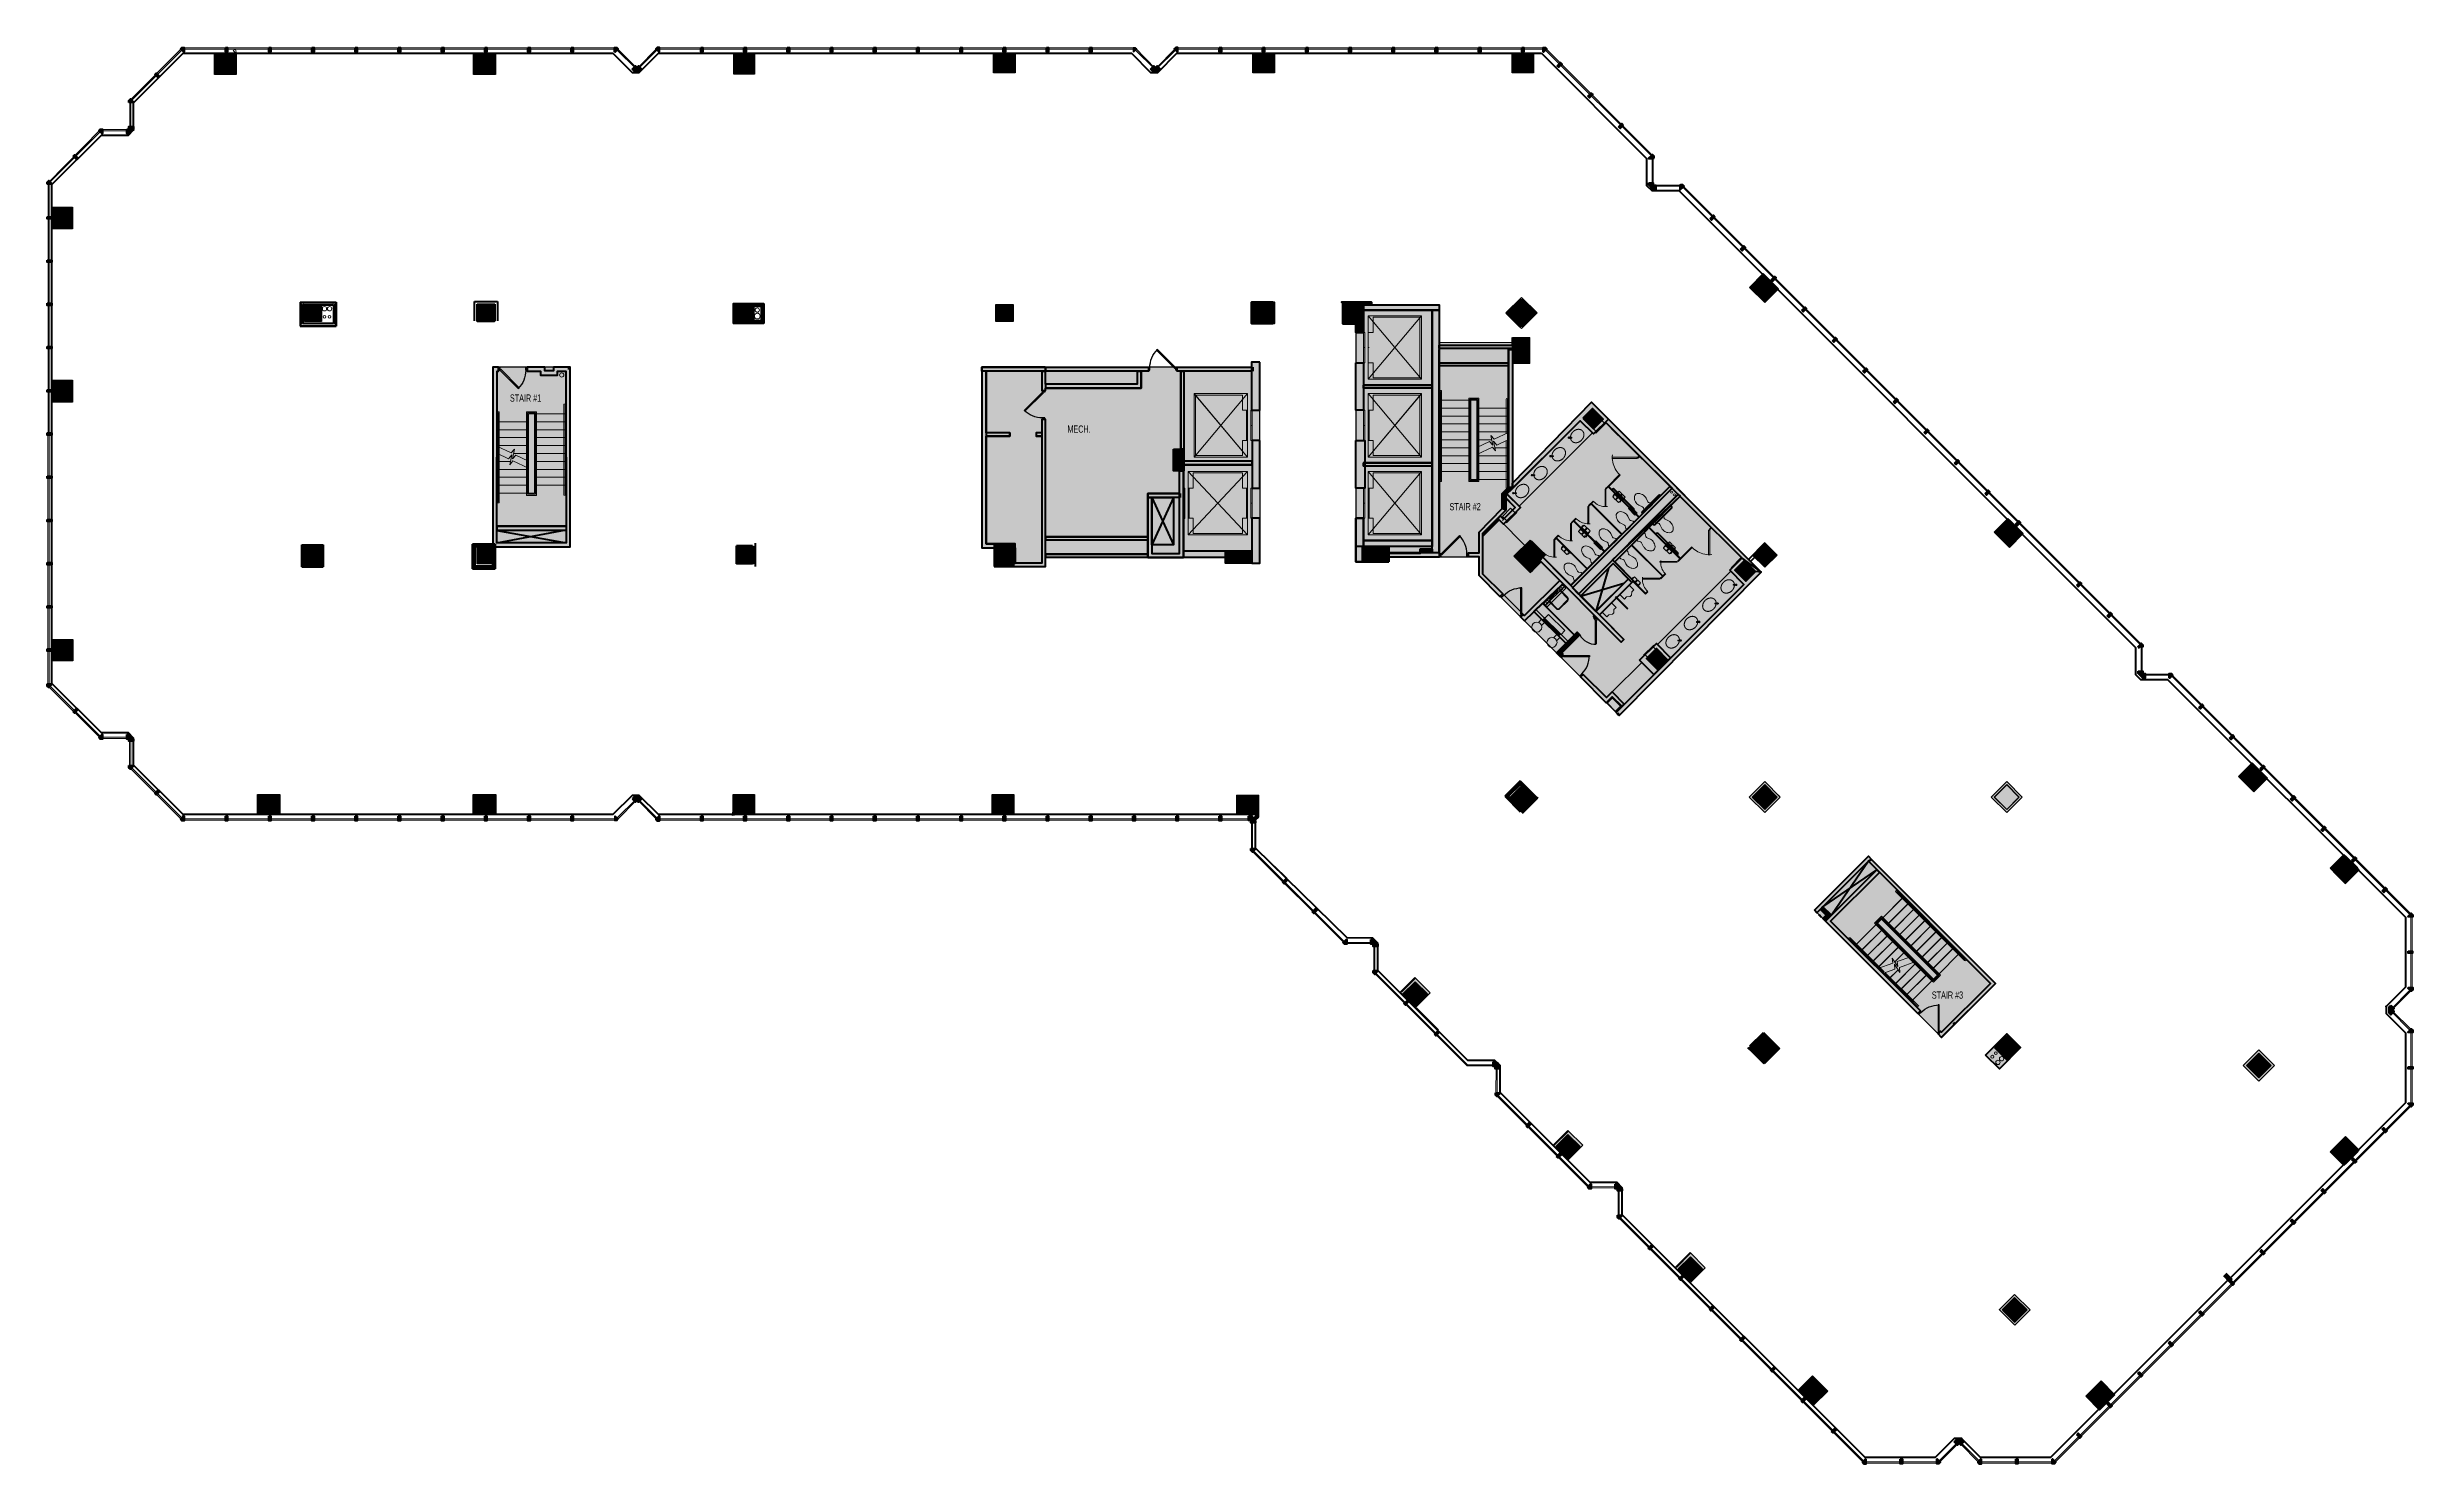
# Model space of a CAD drawing. Header units: inches. Extents: x -187 to 3098, y -893 to 1074.
import ezdxf

# ---------------------------------------------------------------- set-up
doc = ezdxf.new("R2010")
doc.units = ezdxf.units.IN
doc.header["$LTSCALE"] = 96
doc.header["$MEASUREMENT"] = 0
doc.set_wipeout_variables(frame=1)
for name, color, linetype in [('A-Door-Exst', 43, 'Continuous'), ('A-Flor-Pfix-Neww', 7, 'Continuous'), ('AGL', 11, 'Continuous'), ('XREF', 7, 'Continuous')]:
    doc.layers.add(name, color=color, linetype=linetype)
for name, color, linetype, lineweight in [('Door-Exist', 230, 'Continuous', 15), ('Millwork-Exist-Lower', 231, 'Continuous', 15), ('Millwork-New-Lower', 30, 'Continuous', 15), ('Notes-Sheet', 251, 'Continuous', 15), ('Plumbing-Fixtures', 2, 'Continuous', 15), ('Structural-Columns', 251, 'Continuous', 30), ('Vert Trans-Main', 6, 'Continuous', 15), ('Wall-Ext-Glazed', 4, 'Continuous', 15), ('Wall-Ext-Shell', 4, 'Continuous', 50), ('Wall-Int-Core', 251, 'Continuous', 50), ('Wall-Int-Deckhigh', 110, 'Continuous', 50), ('Wall-Int-Exist', 134, 'Continuous', 30), ('Wall-Int-Low', 8, 'Continuous', 30), ('Wall-Int-New', 7, 'Continuous', 50), ('Walls-Old', 7, 'Continuous', 5)]:
    doc.layers.add(name, color=color, linetype=linetype, lineweight=lineweight)
doc.layers.add('Viewport', color=14, linetype='Continuous', plot=False)
doc.styles.add('XFINE_1-8', font='ARIALN.TTF', dxfattribs={"width": 0.8, "height": 10})

msp = doc.modelspace()

# ---------------------------------------------------------------- texts
at = {"char_height": 10, "attachment_point": 1, "style": 'XFINE_1-8'}
for s, insert in [('STAIR #1', (455.4, 591.8)), ('MECH.', (1229.6, 548.7)), ('STAIR #2', (1760.1, 441)), ('STAIR #3', (2429.9, -237.1))]:
    msp.add_mtext_dynamic_manual_height_columns(s, width=89.837, gutter_width=50, heights=[0], dxfattribs=dict(at, insert=insert))

# ---------------------------------------------------------------- blocks, each defined once
blk = doc.blocks.new('Group-355')
at = {"layer": 'A-Door-Exst'}
for points in [[(-20, 1.7), (-20, 1.5), (-18.3, 1.5), (-18.3, -1.5), (-20, -1.5), (-20, -1.7), (-18, -1.7), (-18, 1.7)], [(7.5, 27.2), (8.7, 26), (-16.8, 0.5), (-18, 1.7)], [(20, 1.7), (20, 1.5), (18.3, 1.5), (18.3, -1.5), (20, -1.5), (20, -1.7), (18, -1.7), (18, 1.7)]]:
    blk.add_lwpolyline(points, close=True, dxfattribs=at)
blk.add_arc((-18, 1.7), 36, 0, 45, dxfattribs=at)
blk = doc.blocks.new("Dr_Exist 90¼ 3'-0'")
at = {"layer": 'A-Door-Exst', "color": 7}
blk.add_blockref('Group-355', (0, 0), dxfattribs=at)
blk = doc.blocks.new('small thing')
at = {"layer": 'A-Flor-Pfix-Neww'}
for p, q in [((2090, 470.4), (2090, 470.8)), ((2090, 470.8), (2093, 470.8)), ((2093, 470.4), (2090, 470.4)), ((2090.8, 470.8), (2090.8, 472.5)), ((2092.3, 470.8), (2092.3, 472.6)), ((2093, 470.8), (2093, 470.4))]:
    blk.add_line(p, q, dxfattribs=at)
blk.add_arc((2091.5, 472.7), 0.771, 352.9946, 190.4496, dxfattribs=at)

# ---------------------------------------------------------------- hatches: boundary and pattern name
for points in [[(1829.3, 417.5), (1806.1, 394.3), (1806.1, 398.9), (1827, 419.8)], [(1851.2, 365.4), (1849.6, 367.1), (1872.1, 389.6), (1873.8, 388)], [(1854.7, 368.9), (1851.2, 365.4), (1872.2, 344.4), (1875.7, 347.9)], [(1885.4, 361.4), (1887.2, 359.5), (1875.7, 347.9), (1873.8, 349.8)], [(1913.1, 333.7), (1917.2, 329.5), (1916.4, 328), (1864.1, 277.6), (1858.9, 282.8), (1862.4, 286.5), (1864.1, 284.7)], [(1889.3, 302), (1877.4, 290.5), (1889.5, 278.4), (1897.6, 286.5), (1920.3, 263.9), (1912.1, 255.8), (1922, 245.9), (1933.6, 257.6)], [(1892.3, 281.2), (1889.5, 278.4), (1912.1, 255.8), (1915, 258.6)]]:
    msp.add_hatch(color=256).paths.add_polyline_path(points)
at = {"layer": 'AGL'}
h = msp.add_hatch(color=254, dxfattribs=at)
h.paths.add_polyline_path([(1864.1, 284.7), (1806.1, 342.7), (1806.1, 394.4), (1829.3, 417.5), (1864.6, 382.1), (1913.1, 333.7)])
h.paths.add_polyline_path([(1981.2, 464.2), (2024.4, 505.9), (2066.1, 464.4), (2023.7, 421.7)])
h.paths.add_polyline_path([(1629.9, 359.4), (1675.9, 359.4), (1675.9, 366.5), (1801.1, 366.5), (1801.1, 340.6), (1995.8, 145.9), (2193, 345), (1957.2, 580.9), (1847.5, 468.8), (1847.5, 663.6), (1745.9, 663.7), (1745.9, 716.4), (1629.9, 716.4)])
h.paths.add_polyline_path([(2038.2, 406.8), (2081.4, 448.5), (2123.1, 407), (2080.7, 364.4)])
for points in [[(539, 629.9), (431.7, 629.9), (431.7, 380.1), (539, 380.1)], [(1485.1, 629.9), (1110.9, 629.9), (1110.9, 378.9), (1128, 378.9), (1128.1, 352.9), (1198.7, 352.9), (1198.9, 365.4), (1448.9, 365.4), (1448.9, 357.4), (1497, 357.4), (1496.9, 636.4), (1485.1, 636.4)], [(1829.3, 417.5), (1864.6, 382.1), (1915.1, 331.6), (1913.1, 333.7), (1864.1, 284.7), (1806.1, 342.7), (1806.1, 394.4)], [(2443.4, -300.7), (2518.3, -225.8), (2341.9, -49.4), (2266.9, -124.3)]]:
    msp.add_hatch(color=254, dxfattribs=at).paths.add_polyline_path(points)
h = msp.add_hatch(color=254, dxfattribs=at)
h.paths.add_polyline_path([(2024.4, 505.9), (1981.2, 464.2), (2023.7, 421.7), (2066.1, 464.4)])
h.paths.add_polyline_path([(2081.4, 448.5), (2038.2, 406.8), (2080.7, 364.4), (2123.1, 407)])
at = {"layer": 'Millwork-New-Lower', "linetype": 'Continuous', "lineweight": 0}
msp.add_hatch(color=255, dxfattribs=at).paths.add_polyline_path([(1847.5, 670.8), (1871.5, 670.8), (1871.5, 634.8), (1847.5, 634.8)])
at = {"layer": 'Structural-Columns', "linetype": 'Continuous', "lineweight": 0}
for points in [[(45, 1065.4), (75.1, 1065.4), (75.1, 1035.9), (45, 1035.9)], [(49.9, 1065.4), (73.9, 1065.4), (73.9, 1041.4), (49.9, 1041.4)], [(404.7, 1065.4), (435.2, 1065.4), (435.2, 1036.2), (404.7, 1036.2)], [(409.9, 1065.4), (433.9, 1065.4), (433.9, 1041.4), (409.9, 1041.4)], [(766.4, 1065.4), (795.2, 1065.4), (795.2, 1036.7), (766.4, 1036.7)], [(769.6, 1065.2), (793.6, 1065.2), (793.6, 1041.2), (769.6, 1041.2)], [(1129.9, 1065.3), (1153.9, 1065.3), (1153.9, 1041.3), (1129.9, 1041.3)], [(1489.8, 1065.4), (1513.8, 1065.4), (1513.8, 1041.4), (1489.8, 1041.4)], [(1849.9, 1065.5), (1873.9, 1065.5), (1873.9, 1041.3), (1849.9, 1041.3)], [(-180.5, 851.9), (-151.8, 851.9), (-151.8, 821.9), (-180.5, 821.9)], [(-178.6, 848.9), (-154.6, 848.9), (-154.6, 824.9), (-178.6, 824.9)], [(2180.9, 740.4), (2197.8, 757.4), (2214.8, 740.4), (2197.8, 723.5)], [(169.9, 716.9), (193.9, 716.9), (193.9, 692.9), (169.9, 692.9)], [(1130.1, 716.9), (1154.1, 716.9), (1154.1, 692.9), (1130.1, 692.9)], [(1489.8, 716.8), (1513.8, 716.8), (1513.8, 692.8), (1489.8, 692.8)], [(1616.5, 715.3), (1631.9, 715.3), (1631.9, 694.4), (1616.5, 694.4)], [(1860, 687.6), (1842.7, 704.9), (1860, 722.2), (1877.3, 704.9)], [(-180.5, 611.6), (-151.8, 611.6), (-151.8, 581.3), (-180.5, 581.3)], [(-178.6, 608.9), (-154.6, 608.9), (-154.6, 584.9), (-178.6, 584.9)], [(2520.5, 400.7), (2537.5, 417.6), (2554.5, 400.7), (2537.5, 383.7)], [(169.9, 381.1), (193.9, 381.1), (193.9, 357.1), (169.9, 357.1)], [(409.9, 380.8), (433.9, 380.8), (433.9, 356.8), (409.9, 356.8)], [(770, 380.8), (794, 380.8), (794, 356.8), (770, 356.8)], [(1129.9, 380.8), (1153.9, 380.8), (1153.9, 356.8), (1129.9, 356.8)], [(1857, 368.8), (1874, 385.8), (1891, 368.8), (1874, 351.8)], [(-180.5, 251.6), (-151.7, 251.6), (-151.7, 221.8), (-180.5, 221.8)], [(-178.6, 248.9), (-154.6, 248.9), (-154.6, 224.9), (-178.6, 224.9)], [(2860.1, 61), (2877.1, 77.9), (2894, 61), (2877.1, 44)], [(104.7, 36.6), (135.7, 36.6), (135.7, 8.4), (104.7, 8.4)], [(404.5, 36.6), (435.6, 36.6), (435.6, 8.4), (404.5, 8.4)], [(765.3, 36.6), (794.8, 36.6), (794.8, 8.4), (765.3, 8.4)], [(1124.8, 36.6), (1155.3, 36.6), (1155.3, 8.4), (1124.8, 8.4)], [(1844.9, 33), (1861.9, 50), (1878.8, 33), (1861.9, 16.1)], [(2180.9, 32.9), (2197.9, 49.8), (2214.9, 32.9), (2197.9, 15.9)], [(109.9, 32.4), (133.9, 32.4), (133.9, 8.4), (109.9, 8.4)], [(410, 32.5), (434, 32.5), (434, 8.5), (410, 8.5)], [(769.8, 32.2), (793.8, 32.2), (793.8, 8.2), (769.8, 8.2)], [(1129.9, 32.4), (1153.9, 32.4), (1153.9, 8.4), (1129.9, 8.4)], [(1467.8, 32.3), (1491.8, 32.3), (1491.8, 8.3), (1467.8, 8.3)], [(2987.3, -65.6), (3004.3, -48.6), (3021.2, -65.6), (3004.3, -82.5)], [(1712, -217.5), (1691.5, -238.1), (1712.8, -259.5), (1733.4, -238.9)], [(1695.5, -240.6), (1712.5, -223.6), (1729.5, -240.6), (1712.5, -257.6)], [(2181, -315.1), (2197.9, -298.1), (2214.9, -315.1), (2197.9, -332.1)], [(2517, -315.4), (2534, -298.4), (2550.9, -315.4), (2534, -332.4)], [(2866.9, -339.9), (2883.9, -323), (2900.9, -339.9), (2883.9, -356.9)], [(1945.1, -450.6), (1924.5, -471.2), (1903.9, -450.5), (1924.4, -429.9)], [(1907.6, -452.4), (1924.5, -435.5), (1941.5, -452.4), (1924.5, -469.4)], [(2987.5, -459.8), (3004.4, -442.9), (3021.4, -459.8), (3004.4, -476.8)], [(2094.6, -641.2), (2115.1, -620.7), (2094.2, -599.7), (2073.6, -620.3)], [(2077.7, -622.4), (2094.7, -605.4), (2111.6, -622.4), (2094.7, -639.4)], [(2527.8, -679.4), (2544.7, -662.4), (2561.7, -679.4), (2544.7, -696.3)], [(2247.2, -791.8), (2264.1, -774.8), (2281.1, -791.7), (2264.1, -808.7)], [(2648.1, -799), (2665.1, -782.1), (2682.1, -799), (2665.1, -816)]]:
    msp.add_hatch(color=7, dxfattribs=at).paths.add_polyline_path(points)
at = {"layer": 'Wall-Ext-Glazed', "linetype": 'Continuous', "lineweight": 0}
for points in [[(1321.3, 1067.1), (1321.1, 1067.4), (1320.7, 1067.4), (1320.7, 1073.7), (1323.7, 1073.7), (1325.8, 1071.6)], [(601.3, 6.6), (601.1, 6.4), (600.7, 6.4), (600.7, 0), (603.7, 0), (605.8, 2.1)]]:
    msp.add_hatch(color=7, dxfattribs=at).paths.add_polyline_path(points)
at = {"layer": 'Wall-Ext-Shell', "linetype": 'Continuous', "lineweight": 0}
for points in [[(-2.1, 1071.6), (0, 1073.7), (3, 1073.7), (3, 1067.4), (2.6, 1067.4), (2.4, 1067.1)], [(60.4, 1073.7), (63.3, 1073.7), (63.3, 1067.4), (60.4, 1067.4)], [(60.4, 1073.7), (63.4, 1073.7), (63.4, 1067.4), (60.4, 1067.4)], [(120.4, 1073.7), (123.3, 1073.7), (123.3, 1067.4), (120.4, 1067.4)], [(120.4, 1073.7), (123.4, 1073.7), (123.4, 1067.4), (120.4, 1067.4)], [(180.4, 1073.7), (183.3, 1073.7), (183.3, 1067.4), (180.4, 1067.4)], [(180.4, 1073.7), (183.4, 1073.7), (183.4, 1067.4), (180.4, 1067.4)], [(240.4, 1073.7), (243.3, 1073.7), (243.3, 1067.4), (240.4, 1067.4)], [(240.4, 1073.7), (243.4, 1073.7), (243.4, 1067.4), (240.4, 1067.4)], [(300.4, 1073.7), (303.3, 1073.7), (303.3, 1067.4), (300.4, 1067.4)], [(300.4, 1073.7), (303.4, 1073.7), (303.4, 1067.4), (300.4, 1067.4)], [(360.4, 1073.7), (363.3, 1073.7), (363.3, 1067.4), (360.4, 1067.4)], [(360.4, 1073.7), (363.4, 1073.7), (363.4, 1067.4), (360.4, 1067.4)], [(420.4, 1073.7), (423.3, 1073.7), (423.3, 1067.4), (420.4, 1067.4)], [(420.4, 1073.7), (423.4, 1073.7), (423.4, 1067.4), (420.4, 1067.4)], [(480.4, 1073.7), (483.3, 1073.7), (483.3, 1067.4), (480.4, 1067.4)], [(480.4, 1073.7), (483.4, 1073.7), (483.4, 1067.4), (480.4, 1067.4)], [(540.4, 1073.7), (543.3, 1073.7), (543.3, 1067.4), (540.4, 1067.4)], [(540.4, 1073.7), (543.4, 1073.7), (543.4, 1067.4), (540.4, 1067.4)], [(600.7, 1067.4), (600.7, 1073.7), (603.7, 1073.7), (605.8, 1071.6), (601.3, 1067.1), (601.1, 1067.4)], [(663, 1067.4), (663, 1073.7), (660, 1073.7), (657.9, 1071.6), (662.4, 1067.1), (662.6, 1067.4)], [(720.4, 1073.7), (723.4, 1073.7), (723.4, 1067.4), (720.4, 1067.4)], [(780.4, 1073.7), (783.4, 1073.7), (783.4, 1067.4), (780.4, 1067.4)], [(840.4, 1073.7), (843.4, 1073.7), (843.4, 1067.4), (840.4, 1067.4)], [(900.4, 1073.7), (903.4, 1073.7), (903.4, 1067.4), (900.4, 1067.4)], [(960.4, 1073.7), (963.4, 1073.7), (963.4, 1067.4), (960.4, 1067.4)], [(1020.4, 1073.7), (1023.4, 1073.7), (1023.4, 1067.4), (1020.4, 1067.4)], [(1080.4, 1073.7), (1083.4, 1073.7), (1083.4, 1067.4), (1080.4, 1067.4)], [(1140.4, 1073.7), (1143.4, 1073.7), (1143.4, 1067.4), (1140.4, 1067.4)], [(1200.4, 1073.7), (1203.4, 1073.7), (1203.4, 1067.4), (1200.4, 1067.4)], [(1200.4, 1073.7), (1203.4, 1073.7), (1203.4, 1067.4), (1200.4, 1067.4)], [(1260.4, 1073.7), (1263.4, 1073.7), (1263.4, 1067.4), (1260.4, 1067.4)], [(1383, 1067.4), (1383, 1073.7), (1380, 1073.7), (1377.9, 1071.6), (1382.4, 1067.1), (1382.6, 1067.4)], [(1440.4, 1073.7), (1443.4, 1073.7), (1443.4, 1067.4), (1440.4, 1067.4)], [(1500.4, 1073.7), (1503.4, 1073.7), (1503.4, 1067.4), (1500.4, 1067.4)], [(1560.4, 1073.7), (1563.4, 1073.7), (1563.4, 1067.4), (1560.4, 1067.4)], [(1620.4, 1073.7), (1623.4, 1073.7), (1623.4, 1067.4), (1620.4, 1067.4)], [(1680.4, 1073.7), (1683.4, 1073.7), (1683.4, 1067.4), (1680.4, 1067.4)], [(1740.4, 1073.7), (1743.4, 1073.7), (1743.4, 1067.4), (1740.4, 1067.4)], [(1800.4, 1073.7), (1803.4, 1073.7), (1803.4, 1067.4), (1800.4, 1067.4)], [(1860.4, 1073.7), (1863.4, 1073.7), (1863.4, 1067.4), (1860.4, 1067.4)], [(1890.2, 1067.4), (1890.2, 1073.7), (1893.2, 1073.7), (1895.4, 1071.6), (1890.8, 1067.1), (1890.6, 1067.4)], [(1909.8, 1048.1), (1914.3, 1052.6), (1916.5, 1050.5), (1912, 1046)], [(-37.8, 1035.9), (-35.7, 1038), (-31.2, 1033.5), (-33.3, 1031.4)], [(625.1, 1043.4), (629.6, 1047.9), (631.9, 1045.6), (634.1, 1047.9), (638.7, 1043.4), (636.4, 1041.2), (627.3, 1041.2)], [(1345.1, 1043.4), (1349.6, 1047.9), (1351.9, 1045.6), (1354.1, 1047.9), (1358.7, 1043.4), (1356.4, 1041.2), (1347.3, 1041.2)], [(-73.6, 997.1), (-73.6, 1000.1), (-71.5, 1002.3), (-67, 997.8), (-67.2, 997.5), (-67.2, 997.1)], [(1952.3, 1005.8), (1956.8, 1010.3), (1958.9, 1008.2), (1954.4, 1003.7)], [(-115.5, 958.2), (-113.4, 960.3), (-110.4, 960.3), (-110.4, 954), (-110.8, 954), (-111, 953.7)], [(-76.8, 960.3), (-73.6, 960.3), (-73.6, 963.6), (-67.2, 963.6), (-67.2, 960.4), (-73.7, 954), (-76.8, 954)], [(1994.7, 963.3), (1999.2, 967.8), (2001.4, 965.7), (1996.9, 961.2)], [(-151.2, 922.5), (-149.1, 924.6), (-144.6, 920.1), (-146.7, 918)], [(2036.5, 919.7), (2041, 924.2), (2043.1, 922.1), (2043.1, 919.1), (2036.8, 919.1), (2036.8, 919.5)], [(2044.2, 919.8), (2044.2, 922.8), (2042, 924.9), (2037.5, 920.4), (2037.8, 920.2), (2037.8, 919.8)], [(-187, 883.7), (-187, 886.7), (-184.9, 888.9), (-180.4, 884.3), (-180.6, 884.1), (-180.6, 883.7)], [(2036.8, 885.5), (2043.1, 885.5), (2043.1, 882.3), (2046.4, 882.3), (2046.4, 875.9), (2043.2, 875.9), (2036.8, 882.4)], [(2080.5, 875.7), (2085, 880.2), (2082.9, 882.3), (2079.9, 882.3), (2079.9, 875.9), (2080.3, 875.9)], [(2080.8, 883.2), (2083.8, 883.2), (2085.9, 881.1), (2081.4, 876.6), (2081.2, 876.8), (2080.8, 876.8)], [(-187, 838.4), (-180.6, 838.4), (-180.6, 835.4), (-187, 835.4)], [(2122, 836), (2126.5, 840.5), (2128.6, 838.4), (2124.1, 833.9)], [(2164.4, 793.6), (2168.9, 798.1), (2171, 796), (2166.5, 791.4)], [(-187, 778.4), (-180.6, 778.4), (-180.6, 775.4), (-187, 775.4)], [(2206.8, 751.1), (2211.3, 755.6), (2213.5, 753.5), (2208.9, 749)], [(-187, 718.4), (-180.6, 718.4), (-180.6, 715.4), (-187, 715.4)], [(2249.3, 708.7), (2253.8, 713.2), (2255.9, 711.1), (2251.4, 706.6)], [(-187, 658.4), (-180.6, 658.4), (-180.6, 655.4), (-187, 655.4)], [(2291.7, 666.3), (2296.2, 670.8), (2298.3, 668.7), (2293.8, 664.2)], [(2334.1, 623.9), (2338.6, 628.4), (2340.7, 626.3), (2336.2, 621.8)], [(-187, 598.4), (-180.6, 598.4), (-180.6, 595.4), (-187, 595.4)], [(2376.5, 581.4), (2381, 586), (2383.1, 583.8), (2378.6, 579.3)], [(-187, 538.4), (-180.6, 538.4), (-180.6, 535.4), (-187, 535.4)], [(2419, 539), (2423.5, 543.5), (2425.6, 541.4), (2421.1, 536.9)], [(2461.4, 496.6), (2465.9, 501.1), (2468, 499), (2463.5, 494.5)], [(-187, 478.4), (-180.6, 478.4), (-180.6, 475.4), (-187, 475.4)], [(2503.8, 454.2), (2508.3, 458.7), (2510.4, 456.5), (2505.9, 452)], [(-187, 418.4), (-180.6, 418.4), (-180.6, 415.4), (-187, 415.4)], [(2546.2, 411.7), (2550.7, 416.2), (2552.9, 414.1), (2548.4, 409.6)], [(-187, 358.4), (-180.6, 358.4), (-180.6, 355.4), (-187, 355.4)], [(2631.1, 326.9), (2635.6, 331.4), (2637.7, 329.3), (2633.2, 324.8)], [(-187, 298.4), (-180.6, 298.4), (-180.6, 295.4), (-187, 295.4)], [(2673.5, 284.5), (2678, 289), (2680.1, 286.8), (2675.6, 282.3)], [(2673.5, 284.5), (2678, 289), (2680.1, 286.8), (2675.6, 282.3)], [(-187, 238.4), (-180.6, 238.4), (-180.6, 235.4), (-187, 235.4)], [(2716.2, 241.8), (2720.7, 246.3), (2722.8, 244.2), (2722.8, 241.2), (2716.5, 241.2), (2716.5, 241.5)], [(2716.5, 207.6), (2722.8, 207.6), (2722.8, 204.3), (2726.1, 204.4), (2726.1, 198), (2722.9, 198), (2716.5, 204.4)], [(2759.6, 198), (2759.6, 204.4), (2762.6, 204.4), (2764.7, 202.2), (2760.2, 197.7), (2760, 198)], [(-187, 190), (-180.6, 190), (-180.6, 189.7), (-180.4, 189.4), (-184.9, 184.9), (-187, 187)], [(-151.3, 151.3), (-146.8, 155.8), (-144.7, 153.7), (-149.2, 149.2)], [(2800.8, 157.2), (2805.3, 161.7), (2807.3, 159.6), (2802.9, 155.1)], [(-115.5, 115.5), (-111, 120), (-110.8, 119.8), (-110.4, 119.8), (-110.4, 113.4), (-113.4, 113.4)], [(-76.8, 119.8), (-73.7, 119.8), (-67.2, 113.3), (-67.2, 110.2), (-73.6, 110.2), (-73.6, 113.4), (-76.8, 113.4)], [(2843.2, 114.7), (2847.7, 119.3), (2849.8, 117.1), (2845.3, 112.6)], [(-73.6, 76.6), (-67.2, 76.6), (-67.2, 76.3), (-67, 76), (-71.5, 71.5), (-73.6, 73.6)], [(2885.6, 72.3), (2890.2, 76.8), (2892.3, 74.7), (2887.8, 70.2)], [(-37.9, 37.9), (-33.4, 42.4), (-31.3, 40.3), (-35.8, 35.8)], [(2928.1, 29.9), (2932.6, 34.4), (2934.7, 32.3), (2930.2, 27.8)], [(-2.1, 2.1), (2.4, 6.6), (2.6, 6.4), (3, 6.4), (3, 0), (0, 0)], [(60.4, 6.4), (63.4, 6.4), (63.4, 0), (60.4, 0)], [(120.4, 6.4), (123.4, 6.4), (123.4, 0), (120.4, 0)], [(180.4, 6.4), (183.4, 6.4), (183.4, 0), (180.4, 0)], [(240.4, 6.4), (243.4, 6.4), (243.4, 0), (240.4, 0)], [(300.4, 6.4), (303.4, 6.4), (303.4, 0), (300.4, 0)], [(360.4, 6.4), (363.4, 6.4), (363.4, 0), (360.4, 0)], [(420.4, 6.4), (423.4, 6.4), (423.4, 0), (420.4, 0)], [(480.4, 6.4), (483.4, 6.4), (483.4, 0), (480.4, 0)], [(540.4, 6.4), (543.4, 6.4), (543.4, 0), (540.4, 0)], [(625.1, 30.4), (629.6, 25.9), (631.9, 28.1), (634.1, 25.9), (638.7, 30.4), (636.4, 32.6), (627.3, 32.6)], [(663, 0), (663, 6.4), (662.6, 6.4), (662.4, 6.6), (657.9, 2.1), (660, 0)], [(663, 6.4), (663, 0), (660, 0), (657.9, 2.1), (662.4, 6.6), (662.6, 6.4)], [(720.4, 6.4), (723.4, 6.4), (723.4, 0), (720.4, 0)], [(780.4, 6.4), (783.4, 6.4), (783.4, 0), (780.4, 0)], [(840.4, 6.4), (843.4, 6.4), (843.4, 0), (840.4, 0)], [(900.4, 6.4), (903.4, 6.4), (903.4, 0), (900.4, 0)], [(960.4, 6.4), (963.4, 6.4), (963.4, 0), (960.4, 0)], [(1020.4, 6.4), (1023.4, 6.4), (1023.4, 0), (1020.4, 0)], [(1080.4, 6.4), (1083.4, 6.4), (1083.4, 0), (1080.4, 0)], [(1140.4, 6.4), (1143.4, 6.4), (1143.4, 0), (1140.4, 0)], [(1200.4, 6.4), (1203.4, 6.4), (1203.4, 0), (1200.4, 0)], [(1260.4, 6.4), (1263.4, 6.4), (1263.4, 0), (1260.4, 0)], [(1320.4, 6.4), (1323.4, 6.4), (1323.4, 0), (1320.4, 0)], [(1380.4, 6.4), (1383.4, 6.4), (1383.4, 0), (1380.4, 0)], [(1440.4, 6.4), (1443.4, 6.4), (1443.4, 0), (1440.4, 0)], [(1481.1, 6.5), (1484.2, 6.5), (1490.7, 0), (1490.7, -3.1), (1484.3, -3.1), (1484.3, 0.1), (1481.1, 0.1)], [(2970.5, -12.5), (2975, -8), (2977.1, -10.1), (2972.6, -14.7)], [(1484.3, -38.5), (1490.7, -38.5), (1490.7, -38.9), (1491, -39.1), (1486.5, -43.7), (1484.3, -41.5)], [(3012.9, -55), (3017.4, -50.5), (3019.6, -52.6), (3015, -57.1)], [(1528.2, -85.4), (1532.7, -80.9), (1534.8, -83), (1530.3, -87.5)], [(3055.4, -97.4), (3059.9, -92.9), (3062, -95), (3057.5, -99.5)], [(1569.5, -126.6), (1574, -122.1), (1576.1, -124.3), (1571.6, -128.8)], [(3091, -133), (3095.5, -128.5), (3097.6, -130.6), (3097.6, -133.6), (3091.2, -133.6), (3091.2, -133.3)], [(1612.2, -169.3), (1616.7, -164.8), (1617, -165), (1617.3, -165), (1617.3, -171.4), (1614.3, -171.4)], [(1612.2, -169.3), (1616.7, -164.8), (1617, -165), (1617.3, -165), (1617.3, -171.4), (1614.3, -171.4)], [(1650.8, -165.1), (1654, -165.1), (1660.4, -171.5), (1660.4, -174.7), (1654, -174.7), (1654, -171.5), (1650.8, -171.5)], [(1650.8, -165.1), (1654, -165.1), (1660.4, -171.5), (1660.4, -174.7), (1654, -174.7), (1654, -171.5), (1650.8, -171.5)], [(3091.2, -181.2), (3097.5, -181.2), (3097.5, -184.1), (3091.2, -184.1)], [(1654.1, -208.2), (1660.5, -208.2), (1660.5, -208.6), (1660.7, -208.8), (1656.2, -213.3), (1654.1, -211.2)], [(1654.1, -208.2), (1660.5, -208.2), (1660.5, -208.6), (1660.7, -208.8), (1656.2, -213.3), (1654.1, -211.2)], [(1696.7, -253.9), (1701.2, -249.4), (1703.3, -251.5), (1698.9, -256)], [(3067.2, -256.1), (3071.7, -260.6), (3069.5, -262.9), (3071.7, -265.1), (3067.2, -269.6), (3065, -267.4), (3065, -258.3)], [(3091.2, -231.7), (3097.6, -231.7), (3097.6, -234.7), (3095.5, -236.8), (3091, -232.3), (3091.2, -232.1)], [(1739.2, -296.4), (1743.7, -291.8), (1745.7, -294), (1741.3, -298.5)], [(3091.2, -293.6), (3091, -293.4), (3095.5, -288.9), (3097.6, -291), (3097.6, -294), (3091.2, -294)], [(1820.5, -334.8), (1823.6, -334.8), (1830.1, -341.3), (1830.1, -344.4), (1823.7, -344.4), (1823.7, -341.2), (1820.5, -341.2)], [(3091.2, -341.6), (3097.6, -341.6), (3097.6, -344.6), (3091.2, -344.6)], [(1823.8, -377.9), (1830.1, -377.9), (1830.1, -378.3), (1830.4, -378.6), (1825.9, -383.1), (1823.8, -380.9)], [(3091.2, -392.1), (3097.6, -392.1), (3097.6, -395.1), (3095.5, -397.2), (3091, -392.7), (3091.2, -392.4)], [(1866.4, -423.6), (1870.9, -419.1), (1873.1, -421.2), (1868.6, -425.8)], [(3055.4, -428.3), (3057.5, -426.2), (3062, -430.7), (3059.9, -432.8)], [(1908.9, -466.1), (1913.4, -461.5), (1915.5, -463.7), (1911, -468.2)], [(3012.9, -470.7), (3015, -468.6), (3019.6, -473.1), (3017.4, -475.2)], [(1951.5, -508.7), (1956.1, -504.2), (1956.3, -504.5), (1956.7, -504.5), (1956.7, -510.9), (1953.7, -510.9)], [(1990.2, -504.5), (1993.4, -504.5), (1999.8, -510.9), (1999.8, -514.1), (1993.5, -514.1), (1993.5, -510.9), (1990.2, -510.9)], [(2970.5, -513.2), (2972.6, -511), (2977.1, -515.6), (2975, -517.7)], [(1993.5, -547.7), (1999.8, -547.7), (1999.8, -548), (2000.1, -548.3), (1995.6, -552.8), (1993.5, -550.7)], [(2928.1, -555.6), (2930.2, -553.5), (2934.7, -558), (2932.6, -560.1)], [(2036.1, -593.3), (2040.7, -588.8), (2042.8, -591), (2038.3, -595.5)], [(2885.6, -598), (2887.8, -595.9), (2892.3, -600.4), (2890.2, -602.5)], [(2078.6, -635.8), (2083.1, -631.3), (2085.2, -633.4), (2080.7, -637.9)], [(2843.2, -640.4), (2845.3, -638.3), (2849.8, -642.8), (2847.7, -645)], [(2121, -678.2), (2125.5, -673.7), (2127.6, -675.8), (2123.1, -680.3)], [(2800.8, -682.9), (2802.9, -680.8), (2807.4, -685.3), (2805.3, -687.4)], [(2163.4, -720.6), (2167.9, -716.1), (2170.1, -718.2), (2165.5, -722.7)], [(2758.4, -725.3), (2760.5, -723.2), (2765, -727.7), (2762.9, -729.8)], [(2205.8, -763), (2210.4, -758.5), (2212.5, -760.7), (2208, -765.2)], [(2715.9, -767.7), (2718.1, -765.6), (2722.6, -770.1), (2720.4, -772.2)], [(2248.3, -805.5), (2252.8, -801), (2254.9, -803.1), (2250.4, -807.6)], [(2673.5, -810.2), (2675.6, -808), (2680.1, -812.5), (2678, -814.7)], [(2290.7, -847.9), (2295.2, -843.4), (2297.3, -845.5), (2292.8, -850)], [(2631.1, -852.6), (2633.2, -850.5), (2637.7, -855), (2635.6, -857.1)], [(2338.5, -886.3), (2338.2, -886.3), (2337.9, -886.1), (2333.4, -890.6), (2335.5, -892.7), (2338.5, -892.7)], [(2386, -886.3), (2389, -886.3), (2389, -892.7), (2386, -892.7)], [(2436.6, -886.3), (2437, -886.3), (2437.2, -886.1), (2441.7, -890.6), (2439.6, -892.7), (2436.6, -892.7)], [(2461, -862.3), (2463.2, -860.1), (2472.3, -860.1), (2474.5, -862.3), (2470, -866.9), (2467.7, -864.6), (2465.5, -866.8)], [(2498.8, -886.3), (2498.4, -886.3), (2498.1, -886.1), (2493.6, -890.6), (2495.8, -892.7), (2498.8, -892.7)], [(2546.4, -886.3), (2549.4, -886.3), (2549.4, -892.7), (2546.4, -892.7)], [(2597, -886.3), (2597.3, -886.3), (2597.6, -886.1), (2602.1, -890.6), (2600, -892.7), (2597, -892.7)]]:
    msp.add_hatch(color=7, dxfattribs=at).paths.add_polyline_path(points)
at = {"layer": 'Wall-Int-Core', "linetype": 'Continuous', "lineweight": 0}
for color, points in [(120, [(1515, 719.9), (1485, 719.9), (1485, 690.4), (1515, 690.4)]), (7, [(1485, 719.9), (1516.8, 719.9), (1516.8, 690.4), (1485, 690.4)]), (7, [(1611.9, 719.9), (1640.9, 719.9), (1640.9, 689.9), (1611.9, 689.9)]), (7, [(1640.9, 677.9), (1629.9, 677.9), (1629.9, 716.4), (1640.9, 716.4)]), (7, [(1640.9, 719.9), (1651.6, 719.9), (1651.6, 716.4), (1640.9, 716.4)]), (7, [(1640.9, 716.4), (1745.9, 716.4), (1745.9, 708.9), (1640.9, 708.9)]), (7, [(1735.9, 708.9), (1745.9, 708.9), (1745.9, 372.1), (1735.9, 372.1)]), (7, [(1745.8, 660.1), (1847.5, 660.1), (1847.5, 655.5), (1745.8, 655.5)]), (7, [(439.4, 629.9), (431.7, 629.9), (431.7, 380.1), (539, 380.1), (539, 629.9), (515.7, 629.9), (515.7, 624.4), (503.7, 624.4), (503.7, 629.9), (479.4, 629.9), (479.4, 624.1), (498, 624.1), (498, 618.6), (521.5, 618.6), (521.5, 624.1), (533.2, 624.1), (533.4, 385.7), (437.4, 385.7), (437.5, 624.1), (439.4, 624.1)]), (7, [(1110.9, 629.9), (1342, 629.9), (1342, 624.1), (1110.9, 624.1)]), (7, [(1116.5, 624.1), (1110.9, 624.1), (1110.9, 378.9), (1153.9, 378.9), (1153.9, 357.5), (1129.9, 357.5), (1129.9, 352.9), (1198.9, 352.9), (1198.9, 557.2), (1194.2, 557.2), (1194.2, 538.5), (1186.2, 538.5), (1186.2, 533.9), (1194.2, 533.9), (1194.2, 357.5), (1157.1, 357.6), (1157.2, 384.5), (1116.5, 384.5), (1116.5, 533.9), (1149.5, 533.9), (1149.5, 538.5), (1116.5, 538.5)]), (7, [(1332, 624.2), (1326.3, 624.2), (1326.2, 606.2), (1198.9, 606.2), (1198.9, 624.3), (1194.2, 624.3), (1194.2, 597.2), (1198.9, 597.2), (1198.9, 600.5), (1332, 600.5)]), (7, [(1382, 629.9), (1485.1, 629.9), (1485.1, 624.1), (1382, 624.1)]), (7, [(1386.8, 624.1), (1391.4, 624.1), (1391.4, 515.9), (1386.8, 515.9)]), (7, [(1496.9, 636.4), (1485.1, 636.4), (1485.1, 569.9), (1496.9, 569.9)]), (7, [(1629.9, 635.9), (1640.9, 635.9), (1640.9, 569.9), (1629.9, 569.9)]), (7, [(1746.2, 635.9), (1841.9, 635.9), (1841.9, 631.3), (1746.2, 631.3)]), (7, [(1841.8, 655.5), (1847.5, 655.5), (1847.5, 462.6), (1841.8, 462.6)]), (7, [(1841.8, 654.4), (1847.5, 654.4), (1847.5, 461.4), (1841.8, 461.4)]), (7, [(1640.9, 604.9), (1735.9, 604.9), (1735.9, 600.3), (1640.9, 600.3)]), (7, [(1847.5, 468.7), (1957.2, 580.9), (1980.8, 557.3), (1960, 537.1), (1941.6, 555.4), (1847.5, 461.4)]), (7, [(1945.2, 559), (1960, 544.1), (1973.4, 557.6), (1958.6, 572.4)]), (7, [(1496.9, 527.9), (1485.9, 527.9), (1485.9, 461.9), (1496.9, 461.9)]), (7, [(1629.9, 527.9), (1642.4, 527.9), (1642.4, 461.9), (1629.9, 461.9)]), (7, [(1376.9, 515.9), (1391.4, 515.9), (1391.4, 485.6), (1376.9, 485.6)]), (7, [(1391.3, 499.5), (1485.9, 499.5), (1485.9, 493.9), (1391.3, 493.9)]), (7, [(1642.4, 496.9), (1735.9, 496.9), (1735.9, 492.2), (1642.4, 492.2)]), (7, [(1385.3, 485.6), (1390.9, 485.6), (1390.9, 365.4), (1341.3, 365.4), (1341.3, 448.9), (1346.9, 448.9), (1346.9, 371), (1385.3, 371)]), (7, [(1833.4, 433.3), (1833.4, 454.3), (1841.9, 462.9), (1847.5, 461.4), (1838.4, 452.2), (1838.4, 431.2)]), (7, [(1928.4, 326.5), (2066.5, 464.5), (2069, 461.4), (1931.2, 323.6)]), (7, [(1341.3, 454.5), (1385.3, 454.5), (1385.3, 448.9), (1341.3, 448.9)]), (7, [(1838.4, 431.2), (1806.1, 398.9), (1806.1, 342.7), (1834, 314.7), (1830.3, 311.5), (1801.1, 340.6), (1801.1, 366.5), (1786.3, 366.5), (1786.3, 372.1), (1801.1, 372.1), (1801.1, 400.6), (1833.4, 433.3)]), (7, [(1827, 419.8), (1830.5, 423.3), (1835.2, 418.7), (1851.4, 434.9), (1836.7, 449.7), (1839.4, 454), (1858.5, 434.9), (1835.2, 411.6)]), (7, [(1939.7, 315.1), (2077.6, 453), (2080.6, 450.4), (1989.8, 359.2), (2015.6, 333), (2013.4, 330.8), (1987.3, 357), (1942, 311.8)]), (7, [(437.5, 408.8), (533.4, 408.8), (533.4, 403.1), (437.5, 403.1)]), (7, [(1496.9, 419.9), (1485.8, 419.9), (1485.8, 357.4), (1496.9, 357.4)]), (7, [(1629.9, 419.9), (1640.9, 419.9), (1640.9, 359.4), (1629.9, 359.4)]), (7, [(1198.9, 394.1), (1341.3, 394.1), (1341.3, 389.5), (1198.9, 389.5)]), (7, [(1198.9, 370), (1341.3, 370), (1341.3, 365.4), (1198.9, 365.4)]), (7, [(1448.9, 365.4), (1390.9, 365.4), (1390.9, 374.9), (1448.9, 374.9)]), (7, [(1485.8, 357.4), (1448.9, 357.4), (1448.9, 374.9), (1485.8, 374.9)]), (7, [(1638.9, 360.9), (1658.9, 360.9), (1658.9, 380.9), (1638.9, 380.9)]), (7, [(1640.9, 388.9), (1735.9, 388.9), (1735.9, 380.9), (1640.9, 380.9)]), (7, [(1640.9, 359.4), (1640.9, 359.4), (1640.9, 380.9), (1675.9, 380.9), (1675.9, 359.4)]), (7, [(1675.9, 366.5), (1746.3, 366.5), (1746.3, 372.1), (1675.9, 372.1)]), (7, [(1719.3, 377.1), (1735.9, 377.1), (1735.9, 372.1), (1719.3, 372.1)]), (7, [(1873.8, 388), (1892.9, 368.9), (1873.8, 349.8), (1854.7, 368.9)]), (7, [(1885.4, 361.4), (1889.8, 365.7), (2002.1, 251.7), (1998.6, 248.1)]), (7, [(1963.5, 290.9), (2008.5, 335.8), (2013.4, 330.8), (1968.4, 285.9)]), (7, [(1964.9, 281.8), (1963.8, 280.7), (1960.2, 284.2), (1961.4, 285.4)]), (7, [(1914, 227.7), (1917.5, 231.3), (1916, 232.9), (1941.1, 258), (1937.6, 261.6), (1908.9, 232.9)]), (7, [(2024, 222.7), (2047.4, 246), (2067.1, 226.2), (2043.8, 202.9)]), (7, [(2063.5, 222.9), (2047.4, 239), (2033.7, 225.2), (2049.9, 209)]), (7, [(1942.2, 199.6), (1945.8, 203), (1977.9, 170.9), (1985.9, 178.9), (2002.8, 161.9), (1999.3, 158.3), (1985.9, 171.8), (1977.7, 163.6)]), (7, [(2266.9, -124.3), (2341.9, -49.4), (2346.3, -53.8), (2341.9, -56.4), (2270.4, -127.8)]), (7, [(2443.4, -300.7), (2518.3, -225.8), (2443.4, -300.8), (2438.7, -296), (2442.1, -292.4), (2443.4, -293.7), (2511.3, -225.8), (2341.9, -56.4), (2346.3, -53.8), (2518.3, -225.8)]), (7, [(2353.6, -68.1), (2282.2, -139.5), (2410.3, -267.7), (2413.9, -264.2), (2289.2, -139.5), (2357.1, -71.7)]), (7, [(2275.1, -123.1), (2278.6, -119.6), (2290.4, -131.3), (2282.2, -139.5), (2278.6, -136), (2283.3, -131.3)]), (7, [(2504.5, -325.4), (2533.9, -296), (2553, -315.1), (2523.6, -344.5)])]:
    msp.add_hatch(color=color, dxfattribs=at).paths.add_polyline_path(points)
at = {"layer": 'Wall-Int-Exist', "linetype": 'Continuous', "lineweight": 0}
for points in [[(1126.9, 1065.4), (1156.9, 1065.4), (1156.9, 1038.4), (1126.9, 1038.4)], [(1486.9, 1065.4), (1517.2, 1065.4), (1517.2, 1038.2), (1486.9, 1038.2)], [(1846.9, 1065.4), (1876.9, 1065.4), (1876.9, 1038.4), (1846.9, 1038.4)], [(2176.6, 740.5), (2195.7, 759.6), (2216.9, 738.4), (2197.8, 719.3)], [(1838.9, 704.4), (1857.9, 685.4), (1862.1, 685.4), (1860, 687.6), (1841, 706.6)], [(2516.3, 400.7), (2535.4, 419.8), (2556.6, 398.6), (2537.5, 379.5)], [(2855.7, 61.3), (2874.8, 80.4), (2896, 59.2), (2877, 40.1)], [(2176.2, 32.9), (2197.8, 54.4), (2219.4, 32.9), (2197.8, 11.3)], [(2512.3, 32.9), (2533.8, 54.4), (2555.4, 32.9), (2533.9, 11.3)], [(2982.9, -65.9), (3002, -46.8), (3023.3, -68), (3004.2, -87.1)], [(2862.3, -339.9), (2883.9, -318.3), (2905.5, -339.9), (2883.9, -361.4)], [(2982.9, -459.8), (3004.1, -438.5), (3023.2, -457.6), (3002, -478.8)], [(2523.7, -678.7), (2544.7, -657.7), (2566.3, -679.2), (2545.1, -700.2), (2523.5, -678.6)], [(2245, -789.8), (2264.1, -770.7), (2285.3, -791.9), (2266.2, -811)], [(2643.7, -799.1), (2664.9, -777.8), (2684, -796.9), (2662.8, -818.2)]]:
    msp.add_hatch(color=7, dxfattribs=at).paths.add_polyline_path(points)
at = {"layer": 'Wall-Int-New'}
h = msp.add_hatch(color=256, dxfattribs=at)
h.dxf.hatch_style = 1
h.paths.add_polyline_path([(1495.2, 35.4), (1464.4, 35.4), (1464.4, 8.4), (1467.8, 8.4), (1467.8, 32.3), (1491.8, 32.3), (1491.8, 8.3), (1491.8, 7.2), (1488.4, 3.7), (1490.9, 1.3), (1495.2, 5.6)])

# ---------------------------------------------------------------- linework, layer by layer
for p, q in [((1814.2, 402.4), (1829.3, 417.5)), ((1875.7, 347.9), (1853, 370.5)), ((1875.7, 347.9), (1887.2, 359.5)), ((1877.4, 290.5), (1922, 245.9)), ((1879.8, 288.1), (1922, 245.9)), ((1880.2, 293.3), (1924.8, 248.8))]:
    msp.add_line(p, q)
for points in [[(1829.3, 417.5), (1806.1, 394.3), (1806.1, 398.9), (1827, 419.8)], [(1851.2, 365.4), (1849.6, 367.1), (1872.1, 389.6), (1873.8, 388)], [(1854.7, 368.9), (1851.2, 365.4), (1872.2, 344.4), (1875.7, 347.9)], [(1885.4, 361.4), (1887.2, 359.5), (1875.7, 347.9), (1873.8, 349.8)], [(1913.1, 333.7), (1917.2, 329.5), (1916.4, 328), (1864.1, 277.6), (1858.9, 282.8), (1862.4, 286.5), (1864.1, 284.7)]]:
    msp.add_lwpolyline(points, close=True)
at = {"layer": 'A-Door-Exst'}
for p, q in [((1962.2, 277.7), (1962.2, 245.4)), ((1963.8, 277.7), (1962.2, 277.7)), ((1963.8, 277.7), (1963.8, 245.4)), ((1963.8, 245.4), (1962.2, 245.4))]:
    msp.add_line(p, q, dxfattribs=at)
msp.add_lwpolyline([(1960.3, 281.2), (1961.4, 282.4), (1965, 278.8), (1963.8, 277.7)], close=True, dxfattribs=at)
msp.add_arc((1962.1, 268.8), 23.6, 207.2824, 274.276, dxfattribs=at)
at = {"layer": 'Door-Exist'}
for p, q in [((1961.4, 282.4), (1960.3, 281.2)), ((1963.8, 277.7), (1960.3, 281.2)), ((1965, 278.8), (1963.8, 277.7))]:
    msp.add_line(p, q, dxfattribs=at)
at = {"layer": 'Door-Exist', "flags": 128}
msp.add_lwpolyline([(1965, 278.8), (1963.8, 277.7), (1960.3, 281.2), (1961.4, 282.4)], dxfattribs=at)
at = {"layer": 'Millwork-Exist-Lower'}
msp.add_lwpolyline([(1745.9, 663.7), (1838.4, 663.7), (1838.4, 663.7), (1745.9, 663.7)], close=True, dxfattribs=at)
at = {"layer": 'Millwork-New-Lower'}
for p, q in [((539, 602.4), (539, 412.2)), ((1714.2, -259.8), (1744.8, -290.4))]:
    msp.add_line(p, q, dxfattribs=at)
msp.add_lwpolyline([(1847.5, 670.8), (1871.5, 670.8), (1871.5, 634.8), (1847.5, 634.8)], close=True, dxfattribs=at)
at = {"layer": 'Notes-Sheet', "linetype": 'Continuous'}
msp.add_line((1517.1, -63.1), (1534.1, -80), dxfattribs=at)
at = {"layer": 'Notes-Sheet'}
for points in [[(74.3, 1071), (75.6, 1064.7), (71.3, 1069.5)], [(2873.9, 73.9), (2867.6, 72.2), (2872.2, 76.7)], [(763.9, 7.3), (764.7, 13.8), (767.3, 7.8)], [(763.9, 7.3), (764.7, 13.8), (767.3, 7.8)]]:
    msp.add_lwpolyline(points, close=True, dxfattribs=at)
at = {"layer": 'Plumbing-Fixtures'}
for p, q in [((1856.8, 436.6), (1958.6, 538.5)), ((1964.2, 540.1), (1957.7, 546.5)), ((1977, 553), (1962.7, 538.7)), ((1963.5, 537.9), (1962.7, 538.7)), ((1977.8, 552.2), (1963.5, 537.9)), ((1969.2, 558), (1975.6, 551.5)), ((1977, 553), (1977.8, 552.2)), ((1986.1, 504.9), (1986.1, 503.1)), ((2020.5, 504.9), (1986.1, 504.9)), ((2020.5, 503.1), (1986.1, 503.1)), ((2020.5, 504.9), (2020.5, 503.1)), ((2021.1, 504.1), (2024, 506.9)), ((2021.1, 504.1), (2021.9, 503.4)), ((2021.9, 503.4), (2024.7, 506.2)), ((1977.3, 460.2), (1976.1, 460.2)), ((1976.1, 460.2), (1976.1, 436)), ((1976.9, 461.3), (1979.8, 464.2)), ((1977.6, 460.6), (1976.9, 461.3)), ((1977.3, 460.2), (1977.3, 436)), ((1977.6, 460.6), (1980.5, 463.4)), ((1979.8, 464.2), (1996.2, 480.6)), ((2023.3, 420.6), (1980.5, 463.4)), ((1981.2, 464.2), (1996.9, 479.9)), ((2024.1, 421.3), (1981.2, 464.2)), ((1986.7, 461.1), (1985.5, 459.9)), ((1987.5, 460.4), (1986.2, 459.2)), ((2016, 432.2), (1987.8, 460.4)), ((2016.7, 432.9), (1988.5, 461.1)), ((1996.2, 480.6), (1996.9, 479.9)), ((1833.6, 422.4), (1845, 433.8)), ((1833.9, 417), (1850.4, 433.5)), ((1852.9, 428.8), (1838.6, 414.5)), ((1853.7, 428), (1839.4, 413.7)), ((1845, 433.8), (1851.4, 427.4)), ((1852.9, 428.8), (1853.7, 428)), ((1952.1, 436.3), (1952.1, 412.1)), ((1953.4, 436.3), (1952.1, 436.3)), ((1953.4, 436.3), (1952.1, 436.3)), ((1953, 437.4), (1959.4, 443.8)), ((1953, 437.4), (1959.4, 443.8)), ((1953.7, 436.7), (1953, 437.4)), ((1953.7, 436.7), (1953, 437.4)), ((1953.4, 436.3), (1953.4, 412.1)), ((1953.7, 436.7), (1956.6, 439.5)), ((1953.7, 436.7), (1956.6, 439.5)), ((1999.4, 396.7), (1956.6, 439.5)), ((1957.3, 440.2), (1960.1, 443.1)), ((1957.3, 440.2), (1960.1, 443.1)), ((2000.1, 397.4), (1957.3, 440.2)), ((1960.1, 443.1), (1959.4, 443.8)), ((1960.1, 443.1), (1959.4, 443.8)), ((1977.3, 436), (1976.1, 436)), ((1989.8, 453), (1986.7, 449.8)), ((1986.7, 449.7), (1990.3, 446.1)), ((1987.3, 451.6), (1989.8, 454.1)), ((1987.3, 451.5), (1987.6, 451.2)), ((1987.4, 451.6), (1987.7, 451.3)), ((1989.8, 453.2), (1987.7, 451.2)), ((1988.1, 451.3), (1987.9, 451.4)), ((1988.3, 451.5), (1988.2, 451.7)), ((1989.9, 453), (1993.5, 449.3)), ((1990, 454.1), (1999.1, 445)), ((1990.1, 453.2), (1993.8, 449.6)), ((1993.5, 449.2), (1990.4, 446.1)), ((1994.2, 448.5), (1991.1, 445.4)), ((1994.8, 441.6), (1991.1, 445.3)), ((1991.4, 454.2), (1992.7, 455.5)), ((2000.5, 444.9), (1991.4, 454)), ((1995.2, 451), (1991.6, 454.7)), ((1991.8, 454.9), (1995.5, 451.3)), ((1993.8, 449.2), (1991.8, 447.1)), ((1991.8, 447.5), (1992, 447.3)), ((1991.8, 447), (1992.1, 446.7)), ((1991.9, 447.2), (1992.2, 446.8)), ((1994.2, 448.8), (1992.1, 446.7)), ((1992.1, 447.8), (1992.3, 447.6)), ((1992.2, 454.2), (1993.1, 455.1)), ((1992.6, 446.8), (1992.4, 447)), ((1992.5, 454.2), (1993.3, 455)), ((1992.8, 447.1), (1992.6, 447.2)), ((1993.4, 456.2), (1993.9, 456.7)), ((1993.8, 456.6), (1994.2, 456.2)), ((1993.8, 455.8), (1994.2, 456.3)), ((1994, 455.7), (1995.6, 457.3)), ((1994, 456.7), (1994.2, 456.4)), ((1994.2, 455.9), (1994, 456.1)), ((1998, 444.8), (1994.3, 448.5)), ((1994.6, 448.8), (1998.3, 445.1)), ((1998, 444.7), (1994.9, 441.6)), ((1995.7, 457.3), (1999.4, 453.7)), ((1996.2, 450.5), (1997, 451.2)), ((1996.2, 450.2), (1997.2, 451.1)), ((1998.3, 444.7), (1996.2, 442.6)), ((1996.5, 442.3), (1996.2, 442.5)), ((1996.3, 443.1), (1996.5, 442.9)), ((1996.7, 442.3), (1996.3, 442.7)), ((1999.1, 444.8), (1996.6, 442.3)), ((1996.6, 443.3), (1996.7, 443.1)), ((1996.7, 449.7), (1997.6, 450.7)), ((2000.4, 445.7), (1996.7, 449.4)), ((1997, 449.7), (1997.7, 450.5)), ((2000.6, 446), (1997, 449.6)), ((1997.7, 451.9), (1999.4, 453.6)), ((1997.9, 451.8), (1998.4, 452.2)), ((1997.9, 452.1), (1998.1, 452)), ((1998.6, 451.8), (1998.3, 452.1)), ((1998.3, 451.4), (1998.7, 451.8)), ((1998.4, 451.2), (2000.1, 452.9)), ((1998.7, 451.9), (1998.4, 452.2)), ((1998.6, 451.4), (1998.5, 451.6)), ((2003.8, 449.2), (2000.2, 452.9)), ((2000.7, 446), (2001.5, 446.7)), ((2000.7, 445.7), (2001.6, 446.6)), ((2002, 446.2), (2000.7, 444.9)), ((2002.2, 447.5), (2003.8, 449.1)), ((2002.4, 447.3), (2002.8, 447.7)), ((2002.4, 447.7), (2002.6, 447.5)), ((2003.2, 447.4), (2002.7, 446.9)), ((2003.1, 447.3), (2002.8, 447.7)), ((2003.2, 447.5), (2002.9, 447.7)), ((2014.8, 430.6), (2016, 431.8)), ((2015.5, 429.9), (2016.7, 431.1)), ((2023.2, 438.1), (2028.2, 435.7)), ((2027.1, 428.6), (2051, 452.6)), ((2027.8, 427.9), (2051.7, 451.8)), ((2029.1, 426.3), (2027.8, 427.6)), ((2028.2, 435.7), (2029.3, 434.6)), ((2029.3, 434.6), (2030, 431.5)), ((2030.5, 430.6), (2031.9, 429.2)), ((2041.9, 439.2), (2031.9, 429.2)), ((2033, 447.8), (2035.4, 442.9)), ((2035.4, 442.9), (2036.5, 441.8)), ((2036.5, 441.8), (2039.5, 441.1)), ((2040.5, 440.6), (2041.9, 439.2)), ((2044.4, 411), (2068.4, 434.9)), ((2045.1, 410.2), (2069.1, 434.2)), ((2052.1, 451.8), (2053.3, 450.6)), ((2052.8, 452.6), (2054, 451.3)), ((2068.4, 435.2), (2067.1, 436.5)), ((2069.1, 436), (2067.8, 437.2)), ((1840, 416), (1833.6, 422.4)), ((1839.4, 413.7), (1838.6, 414.5)), ((1906.1, 391.3), (1911.1, 396.3)), ((1907.9, 393.1), (1911.1, 396.3)), ((1908.9, 392.7), (1911.8, 395.6)), ((1911.8, 395.6), (1911.1, 396.3)), ((1929.3, 412.5), (1928.1, 412.5)), ((1928.1, 412.5), (1928.1, 388.3)), ((1929, 413.6), (1935.4, 420)), ((1929.7, 412.9), (1929, 413.6)), ((1929.3, 412.5), (1929.3, 388.3)), ((1929.7, 412.9), (1932.5, 415.8)), ((1931.8, 416.5), (1935.4, 420)), ((1975.4, 372.9), (1932.5, 415.8)), ((1933.2, 416.5), (1936.1, 419.3)), ((1976.1, 373.6), (1933.2, 416.5)), ((1936.1, 419.3), (1935.4, 420)), ((1942.5, 404.5), (1939.4, 401.3)), ((1939.4, 401.3), (1943, 397.6)), ((1942.5, 405.6), (1940, 403.1)), ((1940, 403), (1940.3, 402.7)), ((1940.1, 403.1), (1940.4, 402.8)), ((1942.5, 404.7), (1940.4, 402.7)), ((1940.8, 402.8), (1940.6, 403)), ((1941, 403), (1940.9, 403.2)), ((1942.6, 404.5), (1946.2, 400.8)), ((1951.8, 396.5), (1942.7, 405.6)), ((1942.8, 407.3), (1945.3, 409.8)), ((1951.9, 398), (1942.8, 407.1)), ((1946.5, 401.1), (1942.8, 404.7)), ((1946.2, 400.7), (1943.1, 397.6)), ((1943.6, 407.3), (1945.6, 409.4)), ((1947.3, 403.3), (1943.6, 407)), ((1946.9, 400), (1943.8, 396.9)), ((1947.5, 393.1), (1943.8, 396.8)), ((1943.9, 407.3), (1947, 410.5)), ((1943.9, 407.2), (1947.5, 403.6)), ((1946.5, 400.7), (1944.5, 398.6)), ((1944.5, 399), (1944.7, 398.9)), ((1944.9, 398.3), (1944.5, 398.7)), ((1944.7, 398.3), (1944.5, 398.5)), ((1946.9, 400.3), (1944.8, 398.3)), ((1944.8, 399.3), (1945, 399.1)), ((1945.3, 408.8), (1945.1, 408.9)), ((1945.3, 398.3), (1945.1, 398.5)), ((1945.2, 409.7), (1945.6, 409.4)), ((1945.5, 398.6), (1945.3, 398.7)), ((1945.4, 409.8), (1945.6, 409.5)), ((1945.6, 409), (1945.4, 409.2)), ((1950.7, 396.3), (1947, 400)), ((1947.1, 410.5), (1950.8, 406.8)), ((1951, 396.6), (1947.3, 400.3)), ((1947.6, 403.6), (1950.8, 406.7)), ((1947.6, 403.3), (1949.7, 405.3)), ((1950.7, 396.3), (1947.6, 393.1)), ((1947.8, 395.7), (1948, 395.6)), ((1948.1, 395), (1947.8, 395.2)), ((1948.2, 395), (1947.9, 395.4)), ((1948.1, 402.9), (1950.1, 405)), ((1951.7, 398.8), (1948.1, 402.5)), ((1948.1, 396), (1948.3, 395.8)), ((1948.3, 402.9), (1951.5, 406)), ((1952, 399.1), (1948.3, 402.8)), ((1951, 396.3), (1948.9, 394.1)), ((1949.1, 405), (1949.2, 404.8)), ((1949.3, 405.3), (1949.5, 405.1)), ((1949.3, 393.8), (1951.8, 396.3)), ((1949.8, 404.3), (1949.6, 404.5)), ((1950, 404.9), (1949.7, 405.3)), ((1950.1, 405.1), (1949.8, 405.3)), ((1950, 404.5), (1949.9, 404.7)), ((1952.6, 413), (1951.4, 413)), ((1955.2, 402.3), (1951.6, 406)), ((1954.6, 400.5), (1952, 398)), ((1952.1, 399.1), (1955.2, 402.2)), ((1952.1, 398.8), (1954.2, 400.9)), ((1953.5, 400.6), (1953.7, 400.4)), ((1953.8, 400.8), (1954, 400.6)), ((1954.5, 400.4), (1954.1, 400.8)), ((1954.6, 400.6), (1954.3, 400.9)), ((1983.9, 398.8), (1986.3, 393.8)), ((1998.1, 412.9), (2003, 410.5)), ((2003, 410.5), (2004.1, 409.4)), ((2004.1, 409.4), (2005, 405.8)), ((2005, 405.8), (2006.7, 404)), ((2016.7, 414), (2006.7, 404)), ((2007.8, 422.7), (2010.2, 417.7)), ((2010.2, 417.7), (2011.3, 416.6)), ((2011.3, 416.6), (2015, 415.8)), ((2015, 415.8), (2016.7, 414)), ((2029.9, 399.9), (2019.9, 389.9)), ((2028.3, 425.6), (2027.1, 426.8)), ((2031.7, 398.1), (2029.9, 399.9)), ((2032.5, 394.5), (2031.7, 398.1)), ((2033.7, 393.4), (2032.5, 394.5)), ((2037.1, 406.5), (2080, 363.6)), ((2037.1, 406.5), (2080, 363.6)), ((2037.8, 407.2), (2080.7, 364.4)), ((2037.8, 407.2), (2080.7, 364.4)), ((2042.1, 411.5), (2043.4, 410.2)), ((2042.8, 412.2), (2044.1, 411)), ((2055.7, 425.1), (2045.7, 415.1)), ((2047.1, 413.6), (2045.7, 415.1)), ((2046.4, 398.6), (2047.6, 399.9)), ((2047.1, 397.9), (2048.4, 399.2)), ((2051.1, 412.5), (2048.1, 413.1)), ((2048.7, 399.2), (2076.9, 371)), ((2049.4, 399.9), (2077.6, 371.7)), ((2052.2, 411.3), (2051.1, 412.5)), ((2054.6, 406.4), (2052.2, 411.3)), ((2057.1, 423.6), (2055.7, 425.1)), ((2058.3, 419.7), (2057.6, 422.7)), ((2059.4, 418.5), (2058.3, 419.7)), ((2064.4, 416.1), (2059.4, 418.5)), ((2119.7, 403.6), (2119.7, 369.3)), ((2120.6, 404.5), (2123.5, 407.3)), ((2120.6, 404.5), (2121.3, 403.8)), ((2121.3, 403.8), (2124.2, 406.6)), ((2121.4, 403.6), (2121.4, 369.3)), ((2121.4, 403.6), (2121.4, 369.3)), ((1886.9, 372.1), (1888.6, 373.8)), ((1887.6, 371.4), (1889.3, 373.1)), ((1889.3, 373.1), (1888.6, 373.8)), ((1906.4, 390.2), (1905.2, 390.2)), ((1905.2, 390.2), (1905.2, 366)), ((1906.8, 390.6), (1906.1, 391.3)), ((1906.4, 390.2), (1906.4, 366)), ((1906.8, 390.6), (1908.2, 392)), ((1951.1, 349.2), (1908.2, 392)), ((1951.8, 349.9), (1908.9, 392.7)), ((1918.2, 380.7), (1915, 377.6)), ((1915, 377.5), (1918.7, 373.9)), ((1915.7, 379.3), (1918.2, 381.9)), ((1915.7, 379.3), (1916, 379)), ((1915.8, 379.4), (1916.1, 379.1)), ((1918.2, 381), (1916.1, 379)), ((1916.5, 379.1), (1916.3, 379.2)), ((1916.7, 379.3), (1916.6, 379.5)), ((1918.3, 380.7), (1921.9, 377.1)), ((1918.4, 381.9), (1927.5, 372.7)), ((1918.5, 381), (1922.2, 377.3)), ((1921.9, 377), (1918.8, 373.9)), ((1922.6, 376.3), (1919.5, 373.1)), ((1923.2, 369.4), (1919.5, 373.1)), ((1922.2, 377), (1920.2, 374.9)), ((1920.2, 375.3), (1920.4, 375.1)), ((1920.2, 374.9), (1920.6, 374.6)), ((1920.2, 374.8), (1920.4, 374.5)), ((1922.6, 376.5), (1920.5, 374.5)), ((1920.5, 375.6), (1920.7, 375.4)), ((1920.9, 374.6), (1920.8, 374.8)), ((1921.2, 374.8), (1921, 375)), ((1926.4, 372.6), (1922.7, 376.3)), ((1923, 376.5), (1926.7, 372.9)), ((1926.4, 372.5), (1923.3, 369.4)), ((1924.2, 372.1), (1924.4, 371.9)), ((1926.7, 372.5), (1924.6, 370.4)), ((1924.9, 370.1), (1924.6, 370.3)), ((1924.7, 370.8), (1924.9, 370.7)), ((1925.1, 370.1), (1924.7, 370.5)), ((1927.5, 372.6), (1925, 370.1)), ((1950, 365.7), (1955, 363.4)), ((1955, 363.4), (1956.1, 362.2)), ((1956.1, 362.2), (1956.9, 358.6)), ((1968.8, 366.3), (1958.8, 356.3)), ((1959.9, 375), (1962.2, 370)), ((1962.2, 370), (1963.4, 368.9)), ((1963.4, 368.9), (1967, 368.1)), ((1967, 368.1), (1968.8, 366.3)), ((1974.1, 389), (1979.1, 386.6)), ((1979.1, 386.6), (1980.2, 385.5)), ((1980.2, 385.5), (1981, 381.9)), ((1981, 381.9), (1982.8, 380.1)), ((1992.8, 390.1), (1982.8, 380.1)), ((1986.3, 393.8), (1987.4, 392.7)), ((1987.4, 392.7), (1991, 391.9)), ((1991, 391.9), (1992.8, 390.1)), ((2006, 375.4), (1996, 365.4)), ((1997.8, 363.6), (1996, 365.4)), ((2001.4, 362.8), (1997.8, 363.6)), ((2002.6, 361.7), (2001.4, 362.8)), ((2005, 356.7), (2002.6, 361.7)), ((2007.8, 373.6), (2006, 375.4)), ((2008.6, 370), (2007.8, 373.6)), ((2009.8, 368.9), (2008.6, 370)), ((2014.7, 366.5), (2009.8, 368.9)), ((2012.8, 382.2), (2055.7, 339.4)), ((2056.4, 340.1), (2013.5, 382.9)), ((2013.5, 382.9), (2056.4, 340.1)), ((2021.7, 388.1), (2019.9, 389.9)), ((2025.3, 387.3), (2021.7, 388.1)), ((2026.5, 386.2), (2025.3, 387.3)), ((2029.2, 381), (2026.9, 386)), ((2038.6, 391), (2033.7, 393.4)), ((2060.5, 381.8), (2057.3, 378.7)), ((2057.3, 378.6), (2061, 374.9)), ((2060.5, 382.9), (2058, 380.4)), ((2058, 380.3), (2058.3, 380.1)), ((2058.1, 380.5), (2058.4, 380.1)), ((2060.5, 382.1), (2058.3, 380.1)), ((2058.8, 380.1), (2058.6, 380.3)), ((2059, 380.4), (2058.8, 380.5)), ((2060.5, 381.8), (2064.2, 378.1)), ((2069.8, 373.8), (2060.7, 382.9)), ((2064.5, 378.4), (2060.8, 382.1)), ((2064.2, 378.1), (2061.1, 374.9)), ((2062.7, 385.2), (2061.4, 383.8)), ((2061.4, 383.6), (2070.5, 374.5)), ((2064.9, 377.3), (2061.8, 374.2)), ((2065.5, 370.5), (2061.8, 374.1)), ((2062.2, 383.9), (2063.1, 384.8)), ((2062.2, 383.5), (2065.9, 379.8)), ((2062.5, 383.9), (2063.3, 384.6)), ((2062.5, 383.8), (2066.2, 380.1)), ((2064.5, 378.1), (2062.5, 375.9)), ((2062.5, 376.4), (2062.7, 376.2)), ((2062.9, 375.7), (2062.5, 376)), ((2062.7, 375.6), (2062.5, 375.9)), ((2064.9, 377.6), (2062.8, 375.6)), ((2062.8, 376.6), (2062.9, 376.4)), ((2063.2, 375.7), (2063.1, 375.8)), ((2063.5, 375.9), (2063.3, 376.1)), ((2063.9, 386.3), (2063.4, 385.9)), ((2063.8, 386.3), (2064.2, 385.9)), ((2063.8, 385.5), (2064.3, 386)), ((2064, 385.3), (2065.6, 387)), ((2064, 386.3), (2064.3, 386.1)), ((2064.2, 385.5), (2064, 385.7)), ((2068.7, 373.7), (2065, 377.3)), ((2068.9, 374), (2065.3, 377.6)), ((2068.7, 373.6), (2065.5, 370.5)), ((2065.7, 387), (2069.4, 383.3)), ((2066.3, 380.1), (2067, 380.9)), ((2066.3, 379.8), (2067.2, 380.7)), ((2066.7, 379.4), (2067.6, 380.3)), ((2066.7, 379), (2070.4, 375.4)), ((2068.9, 373.6), (2066.9, 371.5)), ((2067.2, 371.1), (2066.9, 371.4)), ((2067, 379.4), (2067.7, 380.2)), ((2070.6, 375.6), (2067, 379.3)), ((2067, 371.9), (2067.2, 371.7)), ((2067.3, 371.2), (2067, 371.6)), ((2067.2, 372.2), (2067.4, 372)), ((2067.3, 371.1), (2069.8, 373.6)), ((2067.7, 381.6), (2069.4, 383.2)), ((2067.9, 381.4), (2068.4, 381.9)), ((2067.9, 381.8), (2068.1, 381.6)), ((2068.3, 381.8), (2068.7, 381.4)), ((2068.3, 381), (2068.7, 381.5)), ((2068.4, 380.9), (2070.1, 382.5)), ((2068.5, 381.9), (2068.7, 381.6)), ((2068.7, 381.1), (2068.5, 381.3)), ((2073.8, 378.9), (2070.2, 382.5)), ((2070.7, 375.6), (2071.5, 376.4)), ((2070.7, 375.4), (2071.6, 376.3)), ((2070.7, 374.5), (2072, 375.9)), ((2072.2, 377.1), (2073.8, 378.8)), ((2072.4, 377), (2072.8, 377.4)), ((2072.4, 377.3), (2072.6, 377.2)), ((2072.7, 376.6), (2073.2, 377)), ((2073.1, 377), (2072.8, 377.3)), ((2073.2, 377.1), (2072.9, 377.4)), ((2076.9, 370.6), (2075.7, 369.4)), ((2077.6, 369.9), (2076.4, 368.6)), ((2077.1, 360.8), (2080, 363.6)), ((2077.8, 360.1), (2080.7, 362.9)), ((2080, 362.2), (2097.1, 379.4)), ((2080.7, 364.4), (2096.4, 380.1)), ((2097.1, 379.4), (2096.4, 380.1)), ((2121.4, 369.3), (2119.7, 369.3)), ((1925.8, 341.5), (1930.7, 339.1)), ((1930.7, 339.1), (1931.9, 338)), ((1931.9, 338), (1932.7, 334.4)), ((1932.7, 334.4), (1934.5, 332.6)), ((1944.5, 342.6), (1934.5, 332.6)), ((1935.6, 351.3), (1937.9, 346.3)), ((1937.9, 346.3), (1939.1, 345.2)), ((1939.1, 345.2), (1942.7, 344.4)), ((1942.7, 344.4), (1944.5, 342.6)), ((1956.9, 358.6), (1958.7, 356.8)), ((2012.8, 335.3), (2015.3, 337.8)), ((2021.9, 326), (2012.8, 335.1)), ((2013.7, 335.3), (2015.7, 337.4)), ((2017.3, 331.3), (2013.7, 334.9)), ((2013.9, 335.3), (2017.1, 338.4)), ((2013.9, 335.2), (2017.6, 331.5)), ((2015, 332.9), (2032.1, 315.8)), ((2015, 331.5), (2032.1, 314.4)), ((2015.4, 336.7), (2015.2, 336.9)), ((2015.3, 337.7), (2015.6, 337.3)), ((2015.4, 337.8), (2015.7, 337.5)), ((2015.6, 337), (2015.5, 337.2)), ((2017.2, 338.4), (2020.8, 334.8)), ((2017.7, 331.5), (2020.8, 334.7)), ((2017.7, 331.3), (2019.8, 333.3)), ((2018.1, 330.8), (2020.2, 332.9)), ((2021.8, 326.8), (2018.1, 330.5)), ((2018.4, 330.8), (2021.5, 334)), ((2022.1, 327.1), (2018.4, 330.7)), ((2019.1, 333), (2019.3, 332.8)), ((2019.4, 333.2), (2019.6, 333.1)), ((2020.1, 332.9), (2019.7, 333.2)), ((2019.8, 332.3), (2019.7, 332.4)), ((2020.2, 333), (2019.9, 333.3)), ((2020.1, 332.5), (2019.9, 332.7)), ((2025.3, 330.3), (2021.6, 334)), ((2024.6, 328.5), (2022.1, 326)), ((2022.2, 327.1), (2025.3, 330.2)), ((2022.2, 326.8), (2024.3, 328.8)), ((2023.6, 328.5), (2023.8, 328.3)), ((2023.8, 328.8), (2024, 328.6)), ((2024.6, 328.4), (2024.2, 328.8)), ((2024.6, 328.6), (2024.4, 328.8)), ((2027.9, 336.7), (2027.9, 335.5)), ((2052.1, 335.5), (2027.9, 335.5)), ((2048.8, 244.6), (2150.6, 346.4)), ((2052.1, 336.7), (2052.1, 335.5)), ((2076.4, 360.1), (2052.2, 360.1)), ((2052.2, 360.1), (2052.2, 358.9)), ((2076.4, 358.9), (2052.2, 358.9)), ((2052.8, 336.5), (2055.7, 339.4)), ((2052.8, 336.5), (2055.7, 339.4)), ((2053.5, 335.8), (2052.8, 336.5)), ((2053.5, 335.8), (2060, 342.2)), ((2056.4, 340.1), (2059.3, 342.9)), ((2056.4, 340.1), (2059.3, 342.9)), ((2060, 342.2), (2059.3, 342.9)), ((2076.4, 360.1), (2076.4, 358.9)), ((2077.1, 360.8), (2077.8, 360.1)), ((1895.8, 297), (1890.1, 302.7)), ((1891.1, 301.7), (1916.8, 327.4)), ((1893.5, 299.2), (1919.2, 324.9)), ((1910.8, 323.3), (1895, 307.6)), ((1895, 307.6), (1908.6, 294)), ((1921.5, 322.7), (1895.8, 297)), ((1910.8, 319), (1899.3, 307.6)), ((1899.3, 304.7), (1909.3, 294.7)), ((1924.3, 309.7), (1910.8, 323.3)), ((1912.2, 294.7), (1923.6, 306.1)), ((1912.9, 294), (1924.3, 305.4)), ((1923.6, 309), (1913.6, 319)), ((1915.8, 328.4), (1921.5, 322.7)), ((1972.1, 289.5), (1985, 302.4)), ((1985, 302.4), (1991.4, 296)), ((1991.4, 296), (1988.5, 293.1)), ((1996.7, 314.2), (2009.6, 327)), ((1996.7, 314.2), (2003.2, 307.8)), ((2003.2, 307.8), (2006, 310.6)), ((2011, 311.3), (2006, 310.6)), ((2009.6, 327), (2016, 320.6)), ((2012.8, 313.1), (2011, 311.3)), ((2013.2, 317.8), (2012.8, 313.1)), ((2016, 320.6), (2013.2, 317.8)), ((1883.6, 275.4), (1888, 279.9)), ((1972.1, 289.5), (1978.5, 283.1)), ((1978.5, 283.1), (1981.4, 286)), ((1986.4, 286.7), (1981.4, 286)), ((1988.2, 288.5), (1986.4, 286.7)), ((1988.5, 293.1), (1988.2, 288.5)), ((1904.8, 254.2), (1909.2, 258.7)), ((1909, 250), (1913.5, 254.4)), ((2043.6, 243.8), (2029.4, 229.7)), ((2030.2, 228.9), (2044.4, 243)), ((2043, 241.6), (2031.6, 230.3)), ((2031.6, 230.3), (2038, 223.9)), ((2038, 223.9), (2049.3, 235.2)), ((2049.3, 235.2), (2043, 241.6)), ((2044.4, 243), (2043.6, 243.8)), ((2029.4, 229.7), (2030.2, 228.9)), ((1978.2, 164.4), (1977.8, 164.1)), ((1986.2, 172.5), (1978.2, 164.4)), ((1978.2, 164.4), (1991.7, 150.9)), ((1978.9, 163.7), (1985.5, 170.3)), ((1979.2, 163.4), (1985.8, 170)), ((1999.8, 158.9), (1986.2, 172.5)), ((1986.5, 170), (1997.3, 159.3)), ((1986.9, 170.3), (1997.6, 159.6)), ((1977.8, 164.1), (1991.4, 150.5)), ((1997.3, 158.5), (1990.7, 151.9)), ((1997.6, 158.2), (1991, 151.6)), ((1991.7, 150.9), (1991.4, 150.5)), ((1999.8, 158.9), (1991.7, 150.9))]:
    msp.add_line(p, q, dxfattribs=at)
at = {"layer": 'Plumbing-Fixtures', "flags": 128}
for points in [[(1925.9, 531.3), (1930, 531.3), (1930, 532.3), (1925.9, 532.3)], [(1900.2, 505.6), (1904.3, 505.6), (1904.3, 506.6), (1900.2, 506.6)], [(1874.6, 479.4), (1878.7, 479.4), (1878.7, 480.4), (1874.6, 480.4)], [(1848.8, 454.3), (1852.9, 454.3), (1852.9, 455.3), (1848.8, 455.3)], [(2035, 318.6), (2035.7, 317.9), (2032.1, 314.4), (2015, 331.5), (2015.7, 332.2), (2032.1, 315.8)], [(2052.1, 336.7), (2027.9, 336.8), (2027.9, 335.5), (2052.1, 335.5)], [(2076.4, 360.1), (2052.2, 360.1), (2052.2, 358.9), (2076.4, 358.9)], [(2132.6, 302.1), (2128.6, 302.1), (2128.6, 301.1), (2132.6, 301.1)], [(2158.3, 327.8), (2154.2, 327.8), (2154.2, 326.8), (2158.3, 326.8)], [(2106.9, 276.4), (2102.9, 276.4), (2102.9, 275.4), (2106.9, 275.4)], [(2029.4, 229.7), (2030.2, 228.9), (2044.4, 243), (2043.6, 243.8)], [(2081.2, 250.7), (2077.1, 250.7), (2077.1, 249.7), (2081.2, 249.7)]]:
    msp.add_lwpolyline(points, close=True, dxfattribs=at)
for points in [[(1985.4, 545.6), (1984.4, 544.5), (1994.3, 534.6), (1995.4, 535.6)], [(1986.3, 508), (1986.1, 505.5), (1986.2, 503), (1986.4, 500.5), (1986.8, 498), (1987.4, 495.6), (1988.2, 493.2), (1989.1, 490.9), (1990.2, 488.6), (1991.5, 486.4), (1992.9, 484.4), (1994.5, 482.4), (1996.2, 480.6)], [(1979.5, 436.1), (1977.4, 436), (1975.2, 436.1), (1973.1, 436.4), (1971.1, 436.8), (1969, 437.4), (1967.1, 438.3), (1965.2, 439.2), (1963.4, 440.4), (1961.7, 441.7), (1960.1, 443.1)], [(2080.6, 450.4), (1989.8, 359.2), (1989.8, 359.2)], [(2009.6, 434.4), (2008.5, 433.3), (2017.6, 424.2), (2018.7, 425.3)], [(2015.9, 431.7), (2011.4, 436.2), (2010.3, 435.1)], [(2019.4, 426), (2020.5, 427.1), (2016.6, 431)], [(1931.1, 388.6), (1929, 388.5), (1926.9, 388.6), (1924.8, 388.9), (1922.7, 389.3), (1920.7, 389.9), (1918.7, 390.8), (1916.8, 391.7), (1915, 392.9), (1913.4, 394.2), (1911.8, 395.6)], [(1955.4, 412.3), (1953.3, 412.2), (1951.2, 412.3), (1949.1, 412.6), (1947, 413), (1945, 413.7), (1943, 414.5), (1941.1, 415.5), (1939.4, 416.6), (1937.7, 417.9), (1936.1, 419.3)], [(2037.8, 407.2), (2080.7, 364.4), (2096.4, 380.1), (2097.1, 379.4), (2077.8, 360.1), (2077.8, 360.1), (2077.1, 360.8), (2080, 363.6), (2037.1, 406.5)], [(2121.4, 403.6), (2119.7, 403.6), (2119.7, 369.3), (2121.4, 369.3)], [(1908.6, 366.1), (1906.5, 366), (1904.4, 366.1), (1902.3, 366.4), (1900.2, 366.8), (1898.2, 367.5), (1896.2, 368.3), (1894.3, 369.2), (1892.5, 370.4), (1890.9, 371.7), (1889.3, 373.1)], [(1961.6, 386.7), (1960.5, 385.6), (1969.6, 376.5), (1970.7, 377.6)], [(1971.4, 378.3), (1972.5, 379.4), (1963.4, 388.5), (1962.3, 387.4)], [(2059.3, 342.9), (2060, 342.2), (2053.5, 335.8), (2052.8, 336.5), (2055.7, 339.4), (2013.3, 381.7), (2013.3, 381.7)], [(2124.5, 369.4), (2122, 369.3), (2119.5, 369.3), (2117, 369.6), (2114.5, 370), (2112.1, 370.6), (2109.7, 371.3), (2107.4, 372.3), (2105.1, 373.4), (2103, 374.7), (2100.9, 376.1), (2098.9, 377.6), (2097.1, 379.4)], [(2028, 338), (2027.9, 335.9), (2028, 333.7), (2028.2, 331.6), (2028.7, 329.6), (2029.3, 327.5), (2030.1, 325.6), (2031.1, 323.7), (2032.2, 321.9), (2033.5, 320.2), (2035, 318.6)], [(2053.4, 361.3), (2053.3, 359.2), (2053.4, 357), (2053.7, 354.9), (2054.1, 352.9), (2054.8, 350.8), (2055.6, 348.9), (2056.6, 347), (2057.7, 345.2), (2059, 343.5), (2060.4, 341.9)], [(1990.9, 311.4), (2007.9, 294.4), (2007.2, 293.7), (1990.2, 310.7)], [(1887.8, 271.2), (1892.3, 275.6), (1892.2, 275.7)], [(1889.4, 278.3), (1897.6, 286.5), (1920.3, 263.9), (1915, 258.6), (1915, 258.6)], [(1915, 258.6), (1920.3, 263.9), (1897.6, 286.5), (1892.3, 281.2)], [(2035.6, 226.4), (2038, 223.9), (2049.3, 235.2), (2046.8, 237.7)], [(2027, 219.7), (1985.9, 178.9), (1985.9, 178.9)]]:
    msp.add_lwpolyline(points, dxfattribs=at)
at = {"layer": 'Plumbing-Fixtures'}
for centre, radius in [((197.9, 710.7), 3), ((197.9, 699.6), 2), ((204.9, 710.7), 3), ((204.9, 699.6), 2), ((798.9, 700.6), 4), ((798.9, 708.9), 3), ((527.4, 618.8), 3), ((2068.6, 456.1), 1.5), ((2072.2, 452.5), 1.5), ((1895.8, 302.1), 1.51), ((1901.9, 310.4), 1.51), ((1908.4, 316.9), 1.52), ((1916, 322.2), 1.51), ((1881.2, 268.8), 7), ((1902.4, 247.6), 7), ((2513.9, -327.7), 2), ((2518.8, -322.7), 2), ((2526.7, -330.6), 3), ((2521.7, -335.5), 3)]:
    msp.add_circle(centre, radius, dxfattribs=at)
for centre, radius, start, end in [((1925.9, 531.8), 1.01, 30, 330), ((1900.2, 506.1), 1.01, 30, 330), ((1874.6, 479.9), 1.01, 30, 330), ((1987.6, 460.2), 1.26, 45, 135), ((1987.6, 460.2), 0.252, 45, 135), ((1848.8, 454.8), 1.01, 30, 330), ((1986.7, 449.8), 0.0631, 135, 225), ((1987.4, 451.5), 0.0631, 135, 225), ((1987.6, 451.2), 0.0631, 225, 315), ((1989.9, 454), 0.126, 45, 135), ((1990, 453), 0.253, 45, 135), ((1989.8, 452.9), 0.0631, 45, 135), ((1990.4, 446.1), 0.0631, 225, 315), ((1990.8, 454.9), 0.126, 135, 225), ((1991.2, 445.3), 0.0631, 135, 225), ((1991.7, 454.8), 0.253, 135, 225), ((1997.4, 423.3), 5.99, 135, 161.7012), ((1991.9, 455), 0.0631, 135, 225), ((1991.8, 447.1), 0.0631, 135, 225), ((1992.1, 446.8), 0.0631, 225, 315), ((1997.4, 423.3), 5.99, 108.2988, 135), ((1993.5, 449.2), 0.0631, 315, 45), ((1993.6, 449.4), 0.252, 315, 45), ((1993.9, 456.6), 0.0631, 45, 135), ((1994.2, 456.4), 0.0631, 315, 45), ((1994.4, 448.6), 0.253, 45, 135), ((1994.3, 448.4), 0.0631, 45, 135), ((1994.8, 441.7), 0.0631, 225, 315), ((1995.4, 451.2), 0.252, 225, 315), ((1995.5, 451.3), 0.0631, 225, 315), ((1997.3, 417.7), 11.4, 79.6359, 98.9389), ((1995.7, 457.3), 0.0631, 45, 135), ((1996.2, 450.4), 0.253, 135, 225), ((1996.3, 442.6), 0.0631, 135, 225), ((1996.6, 442.3), 0.0631, 225, 315), ((1997, 449.7), 0.0631, 135, 225), ((1998, 444.8), 0.0631, 315, 45), ((1998.1, 444.9), 0.252, 315, 45), ((1998.4, 452.2), 0.0631, 45, 135), ((1998.7, 451.9), 0.0631, 315, 45), ((1999, 444.9), 0.126, 315, 45), ((1999.3, 453.6), 0.0631, 315, 45), ((1996.3, 416), 13.3, 59.9626, 76.7838), ((2000.1, 452.8), 0.0631, 45, 135), ((2000.5, 445.9), 0.253, 225, 315), ((2000.6, 445), 0.126, 225, 315), ((2000.7, 446), 0.0631, 225, 315), ((2002.9, 447.7), 0.0631, 45, 135), ((1998.3, 418), 10.6, 45, 63.8354), ((2003.1, 447.4), 0.0631, 315, 45), ((2003.8, 449.2), 0.0631, 315, 45), ((2015.8, 432), 0.252, 315, 45), ((2015.8, 432), 1.26, 315, 45), ((2028.2, 448.6), 11.4, 171.0611, 190.3641), ((2022.6, 448.5), 5.99, 135, 161.7012), ((2030.7, 449.6), 14.2, 192.6462, 209.7553), ((2022.6, 448.5), 5.99, 108.2988, 135), ((2025.8, 446.2), 8.13, 206.1646, 228.7754), ((2027.9, 447.6), 10.6, 225, 243.8354), ((2022.5, 442.9), 11.4, 79.6359, 98.9389), ((2021.5, 441.2), 13.3, 59.9626, 76.7838), ((2028, 427.7), 1.26, 135, 225), ((2028, 427.7), 0.253, 135, 225), ((2023.5, 443.2), 10.6, 45, 63.8354), ((2023.5, 443.2), 10.6, 26.1646, 45), ((2051.9, 451.7), 1.26, 45, 135), ((2051.9, 451.7), 0.252, 45, 135), ((2068.2, 435.1), 0.252, 315, 45), ((2068.2, 435.1), 1.26, 315, 45), ((1939.4, 401.3), 0.0631, 135, 225), ((1940.1, 403), 0.0631, 135, 225), ((1940.3, 402.8), 0.0631, 225, 315), ((1942.6, 405.5), 0.126, 45, 135), ((1942.7, 404.6), 0.253, 45, 135), ((1942.5, 404.4), 0.0631, 45, 135), ((1942.9, 407.2), 0.126, 135, 225), ((1943.1, 397.6), 0.0631, 225, 315), ((1943.8, 407.1), 0.253, 135, 225), ((1943.9, 396.8), 0.0631, 135, 225), ((1943.9, 407.3), 0.0631, 135, 225), ((1944.5, 398.6), 0.0631, 135, 225), ((1944.8, 398.3), 0.0631, 225, 315), ((1945.3, 409.7), 0.0631, 45, 135), ((1945.6, 409.5), 0.0631, 315, 45), ((1945.7, 401.7), 0.252, 315, 45), ((1946.2, 400.8), 0.0631, 315, 45), ((1946.5, 400.9), 0.253, 45, 135), ((1946.3, 400.8), 0.0631, 45, 135), ((1946.4, 394.3), 0.0631, 225, 315), ((1947, 410.4), 0.0631, 45, 135), ((1947.5, 403.5), 0.252, 225, 315), ((1947.6, 403.6), 0.0631, 225, 315), ((1947.8, 395.3), 0.0631, 135, 225), ((1948.3, 402.7), 0.253, 135, 225), ((1948.1, 395), 0.0631, 225, 315), ((1948.4, 402.8), 0.0631, 135, 225), ((1949.8, 405.3), 0.0631, 45, 135), ((1950.1, 405), 0.0631, 315, 45), ((1950.7, 396.3), 0.0631, 315, 45), ((1950.7, 406.7), 0.0631, 315, 45), ((1950.8, 396.4), 0.253, 315, 45), ((1951.5, 405.9), 0.0631, 45, 135), ((1951.9, 399), 0.252, 225, 315), ((1951.7, 396.4), 0.126, 315, 45), ((1952, 398.1), 0.126, 225, 315), ((1952, 399.2), 0.0631, 225, 315), ((1954.2, 400.8), 0.0631, 45, 135), ((1954.5, 400.6), 0.0631, 315, 45), ((1955.2, 402.3), 0.0631, 315, 45), ((1979.1, 399.5), 11.4, 171.0611, 190.3641), ((1973.5, 399.4), 5.99, 135, 161.7012), ((1981.7, 400.6), 14.2, 192.6462, 209.7553), ((1973.5, 399.4), 5.99, 108.2988, 135), ((1973.4, 393.8), 11.4, 79.6359, 98.9389), ((1972.4, 392.1), 13.3, 59.9626, 76.7838), ((1974.4, 394.1), 10.6, 45, 63.8354), ((1974.4, 394.1), 10.6, 26.1646, 45), ((2003, 423.4), 11.4, 171.0611, 190.3641), ((2005.6, 424.5), 14.2, 192.6462, 209.7553), ((2000.6, 421), 8.13, 206.1646, 228.7754), ((2002.7, 422.4), 10.6, 225, 243.8354), ((1998.3, 418), 10.6, 26.1646, 45), ((2044.3, 411.1), 1.26, 225, 315), ((2044.3, 411.1), 0.253, 225, 315), ((2048.5, 399), 1.26, 45, 135), ((2048.5, 399), 0.253, 45, 135), ((2064.1, 411.1), 10.6, 206.1646, 225), ((2062.7, 408.9), 8.13, 221.2246, 243.8354), ((2066.2, 413.9), 14.2, 240.2447, 257.3538), ((2065.1, 411.3), 11.4, 259.6359, 278.9389), ((2059.7, 406.6), 10.6, 45, 63.8354), ((2065, 405.7), 5.99, 288.2988, 315), ((2059.7, 406.6), 10.6, 26.1646, 45), ((2057.7, 404.6), 13.3, 13.2162, 30.0374), ((2065, 405.7), 5.99, 315, 341.7012), ((2059.4, 405.6), 11.4, 351.0611, 10.3641), ((1915.8, 379.3), 0.0631, 135, 225), ((1916, 379), 0.0631, 225, 315), ((1918.3, 381.8), 0.126, 45, 135), ((1918.4, 380.8), 0.253, 45, 135), ((1918.2, 380.7), 0.0631, 45, 135), ((1918.8, 373.9), 0.0631, 225, 315), ((1919.6, 373.1), 0.0631, 135, 225), ((1920.2, 374.8), 0.0631, 135, 225), ((1920.5, 374.6), 0.0631, 225, 315), ((1921.9, 377), 0.0631, 315, 45), ((1922, 377.2), 0.253, 315, 45), ((1922.8, 376.4), 0.253, 45, 135), ((1922.7, 376.2), 0.0631, 45, 135), ((1923.2, 369.4), 0.0631, 225, 315), ((1924.7, 370.4), 0.0631, 135, 225), ((1924.9, 370.1), 0.0631, 225, 315), ((1925.6, 373.5), 0.0631, 315, 45), ((1925.7, 373.7), 0.252, 315, 45), ((1926.6, 373.6), 0.126, 315, 45), ((1955, 375.7), 11.4, 171.0611, 190.3641), ((1957.5, 377.3), 14.2, 192.6462, 209.7553), ((1949.4, 375.6), 5.99, 135, 161.7012), ((1949.4, 375.6), 5.99, 108.2988, 135), ((1952.5, 373.9), 8.13, 206.1646, 228.7754), ((1954.7, 375.3), 10.6, 225, 243.8354), ((1949.3, 370.1), 11.4, 79.6359, 98.9389), ((1948.3, 368.3), 13.3, 59.9626, 76.7838), ((1950.3, 370.3), 10.6, 45, 63.8354), ((1950.3, 370.3), 10.6, 26.1646, 45), ((1976.7, 397.1), 8.13, 206.1646, 228.7754), ((1978.8, 398.5), 10.6, 225, 243.8354), ((2010, 357), 10.6, 45, 63.8354), ((2010, 357), 10.6, 26.1646, 45), ((2008, 355), 13.3, 13.2162, 30.0374), ((2038.8, 385.7), 10.6, 206.1646, 225), ((2037.4, 383.6), 8.13, 221.2246, 243.8354), ((2040.8, 388.5), 14.2, 240.2447, 257.3538), ((2039.8, 386), 11.4, 259.6359, 278.9389), ((2034.3, 381.3), 10.6, 45, 63.8354), ((2039.7, 380.4), 5.99, 288.2988, 315), ((2034.3, 381.3), 10.6, 26.1646, 45), ((2032.3, 379.3), 13.3, 13.2162, 30.0374), ((2039.7, 380.4), 5.99, 315, 341.7012), ((2034.1, 380.3), 11.4, 351.0611, 10.3641), ((2057.4, 378.6), 0.0631, 135, 225), ((2058, 380.4), 0.0631, 135, 225), ((2058.3, 380.1), 0.0631, 225, 315), ((2060.6, 382.8), 0.126, 45, 135), ((2060.6, 381.9), 0.252, 45, 135), ((2060.5, 381.8), 0.0631, 45, 135), ((2061, 375), 0.0631, 225, 315), ((2061.5, 383.7), 0.126, 135, 225), ((2061.8, 374.2), 0.0631, 135, 225), ((2062.4, 383.7), 0.253, 135, 225), ((2062.5, 375.9), 0.0631, 135, 225), ((2062.6, 383.8), 0.0631, 135, 225), ((2062.8, 375.6), 0.0631, 225, 315), ((2063.9, 386.3), 0.0631, 45, 135), ((2064.2, 378.1), 0.0631, 315, 45), ((2064.2, 386), 0.0631, 315, 45), ((2064.3, 378.2), 0.253, 315, 45), ((2065.1, 377.4), 0.252, 45, 135), ((2065, 377.3), 0.0631, 45, 135), ((2065.5, 370.5), 0.0631, 225, 315), ((2065.7, 386.9), 0.0631, 45, 135), ((2066.1, 380), 0.253, 225, 315), ((2066.2, 380.2), 0.0631, 225, 315), ((2066.9, 379.2), 0.253, 135, 225), ((2067, 371.4), 0.0631, 135, 225), ((2067, 379.4), 0.0631, 135, 225), ((2067.2, 371.2), 0.0631, 225, 315), ((2068.4, 381.8), 0.0631, 45, 135), ((2068.7, 381.5), 0.0631, 315, 45), ((2068.6, 373.6), 0.0631, 315, 45), ((2068.8, 373.8), 0.253, 315, 45), ((2069.3, 383.3), 0.0631, 315, 45), ((2069.7, 373.7), 0.126, 315, 45), ((2070.1, 382.5), 0.0631, 45, 135), ((2070.5, 375.6), 0.252, 225, 315), ((2070.6, 374.6), 0.126, 225, 315), ((2070.7, 375.7), 0.0631, 225, 315), ((2072.9, 377.4), 0.0631, 45, 135), ((2073.1, 377.1), 0.0631, 315, 45), ((2073.8, 378.8), 0.0631, 315, 45), ((2076.7, 370.8), 0.252, 315, 45), ((2076.7, 370.8), 1.26, 315, 45), ((1930.7, 352), 11.4, 171.0611, 190.3641), ((1925.1, 351.9), 5.99, 135, 161.7012), ((1933.3, 353.1), 14.2, 192.6462, 209.7553), ((1925.1, 351.9), 5.99, 108.2988, 135), ((1928.3, 349.6), 8.13, 206.1646, 228.7754), ((1930.5, 351), 10.6, 225, 243.8354), ((1925, 346.3), 11.4, 79.6359, 98.9389), ((1924, 344.6), 13.3, 59.9626, 76.7838), ((1926, 346.6), 10.6, 45, 63.8354), ((1926, 346.6), 10.6, 26.1646, 45), ((2014.5, 361.4), 10.6, 206.1646, 225), ((2013.1, 359.3), 8.13, 221.2246, 243.8354), ((2016.5, 364.3), 14.2, 240.2447, 257.3538), ((2012.9, 335.2), 0.126, 135, 225), ((2015.5, 361.7), 11.4, 259.6359, 278.9389), ((2013.9, 335.1), 0.252, 135, 225), ((2014, 335.3), 0.0631, 135, 225), ((2015.4, 337.7), 0.0631, 45, 135), ((2015.7, 337.4), 0.0631, 315, 45), ((2017.1, 338.4), 0.0631, 45, 135), ((2015.4, 356.1), 5.99, 288.2988, 315), ((2017.5, 331.5), 0.252, 225, 315), ((2017.7, 331.6), 0.0631, 225, 315), ((2018.3, 330.7), 0.252, 135, 225), ((2018.5, 330.8), 0.0631, 135, 225), ((2015.4, 356.1), 5.99, 315, 341.7012), ((2019.8, 333.3), 0.0631, 45, 135), ((2020.1, 333), 0.0631, 315, 45), ((2020.6, 328.6), 0.0631, 225, 315), ((2020.8, 334.7), 0.0631, 315, 45), ((2009.8, 356), 11.4, 351.0611, 10.3641), ((2021.6, 333.9), 0.0631, 45, 135), ((2024.3, 328.8), 0.0631, 45, 135), ((2024.6, 328.5), 0.0631, 315, 45), ((2025.2, 330.3), 0.0631, 315, 45), ((1900.8, 306.1), 2.02, 135, 225), ((1912.2, 317.6), 2.02, 45, 135), ((1922.2, 307.6), 2.02, 315, 45), ((1922.2, 307.6), 3.03, 315, 45), ((2020.4, 328.5), 0.253, 225, 315), ((2020.5, 327.6), 0.126, 225, 315), ((2132.6, 301.6), 1.01, 210, 150), ((2158.3, 327.3), 1.01, 210, 150), ((1910.8, 296.1), 3.03, 225, 315), ((1910.8, 296.1), 2.02, 225, 315), ((2106.9, 275.9), 1.01, 210, 150), ((2081.2, 250.2), 1.01, 210, 150), ((1986.2, 169.6), 1.01, 45, 135), ((1986.2, 169.6), 0.505, 45, 135), ((1996.9, 158.9), 0.505, 315, 45), ((1996.9, 158.9), 1.01, 315, 45)]:
    msp.add_arc(centre, radius, start, end, dxfattribs=at)
for points in [[(1944.7, 541.3), (1944.6, 541.4), (1944.5, 541.5), (1943.4, 542.5), (1940.8, 543.4), (1937.7, 543.4), (1934.6, 542.3), (1932.1, 540.6), (1930.1, 538.3), (1928.6, 535.5), (1927.9, 532.4), (1928.4, 529.5), (1929.6, 527.2), (1931, 526.1), (1932.7, 525.1), (1935.6, 524.6), (1938.7, 525.2), (1942.3, 527.1), (1944.2, 529.3), (1945.6, 531.2), (1946.7, 534.2), (1946.8, 537.3), (1945.9, 539.9), (1944.9, 541.1), (1944.8, 541.2), (1944.7, 541.3)], [(1944.7, 541.3), (1944.6, 541.4), (1944.5, 541.5), (1943.4, 542.5), (1940.8, 543.4), (1937.7, 543.4), (1934.6, 542.3), (1932.1, 540.6), (1930.1, 538.3), (1928.6, 535.5), (1927.9, 532.4), (1928.4, 529.5), (1929.6, 527.2), (1931, 526.1), (1932.7, 525.1), (1935.6, 524.6), (1938.7, 525.2), (1942.3, 527.1), (1944.2, 529.3), (1945.6, 531.2), (1946.7, 534.2), (1946.8, 537.3), (1945.9, 539.9), (1944.9, 541.1), (1944.8, 541.2), (1944.7, 541.3)], [(1919.2, 515.9), (1919.1, 516.1), (1919, 516.2), (1917.8, 517.2), (1915.2, 518.1), (1912.1, 518), (1909.1, 517), (1906.5, 515.2), (1904.5, 513), (1903, 510.2), (1902.4, 507), (1902.8, 504.1), (1904.1, 501.9), (1905.4, 500.7), (1907.1, 499.8), (1910, 499.3), (1913.1, 499.9), (1916.7, 501.7), (1918.7, 503.9), (1920, 505.8), (1921.1, 508.9), (1921.2, 512), (1920.3, 514.6), (1919.4, 515.7), (1919.3, 515.8), (1919.2, 515.9)], [(1868.3, 464.9), (1868.2, 465.1), (1868.1, 465.2), (1866.9, 466.2), (1864.3, 467.1), (1861.2, 467), (1858.2, 466), (1855.6, 464.2), (1853.6, 462), (1852.1, 459.2), (1851.5, 456), (1851.9, 453.1), (1853.1, 450.9), (1854.5, 449.7), (1856.2, 448.8), (1859.1, 448.3), (1862.2, 448.9), (1865.8, 450.7), (1867.8, 452.9), (1869.1, 454.8), (1870.2, 457.9), (1870.3, 461), (1869.4, 463.6), (1868.5, 464.7), (1868.4, 464.8), (1868.3, 464.9)], [(1893.8, 489.8), (1893.7, 489.9), (1893.6, 490), (1892.4, 491), (1889.8, 491.9), (1886.8, 491.9), (1883.7, 490.8), (1881.1, 489.1), (1879.1, 486.9), (1877.6, 484), (1877, 480.9), (1877.4, 478), (1878.7, 475.8), (1880, 474.6), (1881.7, 473.6), (1884.6, 473.2), (1887.7, 473.7), (1891.3, 475.6), (1893.3, 477.8), (1894.7, 479.7), (1895.8, 482.8), (1895.9, 485.8), (1895, 488.4), (1894, 489.6), (1893.9, 489.7), (1893.8, 489.8)], [(2153.7, 332.4), (2153.6, 332.5), (2153.5, 332.6), (2152.4, 333.6), (2149.8, 334.6), (2146.7, 334.5), (2143.6, 333.5), (2141.1, 331.7), (2139.1, 329.5), (2137.6, 326.6), (2136.9, 323.5), (2137.4, 320.6), (2138.6, 318.4), (2140, 317.2), (2141.7, 316.3), (2144.6, 315.8), (2147.7, 316.4), (2151.3, 318.2), (2153.2, 320.4), (2154.6, 322.3), (2155.7, 325.4), (2155.8, 328.5), (2154.9, 331.1), (2153.9, 332.2), (2153.8, 332.3), (2153.7, 332.4)], [(2128.3, 307.1), (2128.2, 307.2), (2128.1, 307.4), (2126.9, 308.3), (2124.3, 309.3), (2121.3, 309.2), (2118.2, 308.2), (2115.6, 306.4), (2113.6, 304.2), (2112.1, 301.4), (2111.5, 298.2), (2111.9, 295.3), (2113.2, 293.1), (2114.6, 291.9), (2116.2, 291), (2119.1, 290.5), (2122.3, 291.1), (2125.8, 292.9), (2127.8, 295.1), (2129.2, 297), (2130.3, 300.1), (2130.4, 303.2), (2129.5, 305.8), (2128.5, 306.9), (2128.4, 307), (2128.3, 307.1)], [(2102.8, 281.6), (2102.7, 281.7), (2102.6, 281.8), (2101.4, 282.8), (2098.8, 283.8), (2095.8, 283.7), (2092.7, 282.6), (2090.1, 280.9), (2088.1, 278.7), (2086.6, 275.8), (2086, 272.7), (2086.4, 269.8), (2087.7, 267.6), (2089, 266.4), (2090.7, 265.4), (2093.6, 265), (2096.7, 265.5), (2100.3, 267.4), (2102.3, 269.6), (2103.7, 271.5), (2104.8, 274.6), (2104.9, 277.6), (2104, 280.2), (2103, 281.4), (2102.9, 281.5), (2102.8, 281.6)], [(2077.3, 256.2), (2077.2, 256.3), (2077.1, 256.4), (2076, 257.4), (2073.4, 258.3), (2070.3, 258.3), (2067.2, 257.2), (2064.7, 255.4), (2062.7, 253.2), (2061.1, 250.4), (2060.5, 247.3), (2060.9, 244.4), (2062.2, 242.1), (2063.6, 241), (2065.2, 240), (2068.1, 239.5), (2071.3, 240.1), (2074.8, 241.9), (2076.8, 244.1), (2078.2, 246.1), (2079.3, 249.1), (2079.4, 252.2), (2078.5, 254.8), (2077.5, 256), (2077.4, 256.1), (2077.3, 256.2)], [(2077.3, 256.2), (2077.2, 256.3), (2077.1, 256.4), (2076, 257.4), (2073.4, 258.3), (2070.3, 258.3), (2067.2, 257.2), (2064.7, 255.4), (2062.7, 253.2), (2061.1, 250.4), (2060.5, 247.3), (2060.9, 244.4), (2062.2, 242.1), (2063.6, 241), (2065.2, 240), (2068.1, 239.5), (2071.3, 240.1), (2074.8, 241.9), (2076.8, 244.1), (2078.2, 246.1), (2079.3, 249.1), (2079.4, 252.2), (2078.5, 254.8), (2077.5, 256), (2077.4, 256.1), (2077.3, 256.2)]]:
    msp.add_open_spline(points, degree=2, knots=[0, 0, 0, 1, 1, 2, 3, 4, 5, 6, 7, 8, 9, 10, 11, 12, 13, 14, 15, 16, 17, 18, 19, 20, 21, 21, 22, 22, 22], dxfattribs=at)
at = {"layer": 'Structural-Columns'}
for p, q in [((-180.5, 851.9), (-151.8, 851.9)), ((-154.6, 611.9), (-154.6, 581.7)), ((-155.1, 251.9), (-155.1, 221.7)), ((404.9, 34.2), (435.2, 34.2))]:
    msp.add_line(p, q, dxfattribs=at)
for points in [[(45, 1065.4), (75.1, 1065.4), (75.1, 1035.9), (45, 1035.9)], [(49.9, 1065.4), (73.9, 1065.4), (73.9, 1041.4), (49.9, 1041.4)], [(404.7, 1065.4), (435.2, 1065.4), (435.2, 1036.2), (404.7, 1036.2)], [(409.9, 1065.4), (433.9, 1065.4), (433.9, 1041.4), (409.9, 1041.4)], [(766.4, 1065.4), (795.2, 1065.4), (795.2, 1036.7), (766.4, 1036.7)], [(769.6, 1065.2), (793.6, 1065.2), (793.6, 1041.2), (769.6, 1041.2)], [(1129.9, 1065.3), (1153.9, 1065.3), (1153.9, 1041.3), (1129.9, 1041.3)], [(1489.8, 1065.4), (1513.8, 1065.4), (1513.8, 1041.4), (1489.8, 1041.4)], [(1849.9, 1065.5), (1873.9, 1065.5), (1873.9, 1041.3), (1849.9, 1041.3)], [(-180.5, 851.9), (-151.8, 851.9), (-151.8, 821.9), (-180.5, 821.9)], [(-178.6, 848.9), (-154.6, 848.9), (-154.6, 824.9), (-178.6, 824.9)], [(2180.9, 740.4), (2197.8, 757.4), (2214.8, 740.4), (2197.8, 723.5)], [(169.9, 716.9), (193.9, 716.9), (193.9, 692.9), (169.9, 692.9)], [(1130.1, 716.9), (1154.1, 716.9), (1154.1, 692.9), (1130.1, 692.9)], [(1489.8, 716.8), (1513.8, 716.8), (1513.8, 692.8), (1489.8, 692.8)], [(1616.5, 715.3), (1631.9, 715.3), (1631.9, 694.4), (1616.5, 694.4)], [(1860, 687.6), (1842.7, 704.9), (1860, 722.2), (1877.3, 704.9)], [(-180.5, 611.6), (-151.8, 611.6), (-151.8, 581.3), (-180.5, 581.3)], [(-178.6, 608.9), (-154.6, 608.9), (-154.6, 584.9), (-178.6, 584.9)], [(2520.5, 400.7), (2537.5, 417.6), (2554.5, 400.7), (2537.5, 383.7)], [(169.9, 381.1), (193.9, 381.1), (193.9, 357.1), (169.9, 357.1)], [(409.9, 380.8), (433.9, 380.8), (433.9, 356.8), (409.9, 356.8)], [(770, 380.8), (794, 380.8), (794, 356.8), (770, 356.8)], [(1129.9, 380.8), (1153.9, 380.8), (1153.9, 356.8), (1129.9, 356.8)], [(1129.9, 380.8), (1153.9, 380.8), (1153.9, 356.8), (1129.9, 356.8)], [(1857, 368.8), (1874, 385.8), (1891, 368.8), (1874, 351.8)], [(-180.5, 251.6), (-151.7, 251.6), (-151.7, 221.8), (-180.5, 221.8)], [(-178.6, 248.9), (-154.6, 248.9), (-154.6, 224.9), (-178.6, 224.9)], [(2860.1, 61), (2877.1, 77.9), (2894, 61), (2877.1, 44)], [(104.7, 36.6), (135.7, 36.6), (135.7, 8.4), (104.7, 8.4)], [(404.5, 36.6), (435.6, 36.6), (435.6, 8.4), (404.5, 8.4)], [(765.3, 36.6), (794.8, 36.6), (794.8, 8.4), (765.3, 8.4)], [(1124.8, 36.6), (1155.3, 36.6), (1155.3, 8.4), (1124.8, 8.4)], [(1844.9, 33), (1861.9, 50), (1878.8, 33), (1861.9, 16.1)], [(2180.9, 32.9), (2197.9, 49.8), (2214.9, 32.9), (2197.9, 15.9)], [(2516.9, 32.6), (2533.9, 49.6), (2550.9, 32.6), (2533.9, 15.7)], [(109.9, 32.4), (133.9, 32.4), (133.9, 8.4), (109.9, 8.4)], [(410, 32.5), (434, 32.5), (434, 8.5), (410, 8.5)], [(769.8, 32.2), (793.8, 32.2), (793.8, 8.2), (769.8, 8.2)], [(1129.9, 32.4), (1153.9, 32.4), (1153.9, 8.4), (1129.9, 8.4)], [(1467.8, 32.3), (1491.8, 32.3), (1491.8, 8.3), (1467.8, 8.3)], [(2987.3, -65.6), (3004.3, -48.6), (3021.2, -65.6), (3004.3, -82.5)], [(1695.5, -240.6), (1712.5, -223.6), (1729.5, -240.6), (1712.5, -257.6)], [(2181, -315.1), (2197.9, -298.1), (2214.9, -315.1), (2197.9, -332.1)], [(2517, -315.4), (2534, -298.4), (2550.9, -315.4), (2534, -332.4)], [(2866.9, -339.9), (2883.9, -323), (2900.9, -339.9), (2883.9, -356.9)], [(1907.6, -452.4), (1924.5, -435.5), (1941.5, -452.4), (1924.5, -469.4)], [(2987.5, -459.8), (3004.4, -442.9), (3021.4, -459.8), (3004.4, -476.8)], [(2077.7, -622.4), (2094.7, -605.4), (2111.6, -622.4), (2094.7, -639.4)], [(2527.8, -679.4), (2544.7, -662.4), (2561.7, -679.4), (2544.7, -696.3)], [(2247.2, -791.8), (2264.1, -774.8), (2281.1, -791.7), (2264.1, -808.7)], [(2648.1, -799), (2665.1, -782.1), (2682.1, -799), (2665.1, -816)]]:
    msp.add_lwpolyline(points, close=True, dxfattribs=at)
at = {"layer": 'Structural-Columns', "flags": 128}
for points in [[(1712, -217.5), (1691.5, -238.1), (1712.8, -259.5), (1733.4, -238.9)], [(1945.1, -450.6), (1924.5, -471.2), (1903.9, -450.5), (1924.4, -429.9)], [(2094.6, -641.2), (2115.1, -620.7), (2094.2, -599.7), (2073.6, -620.3)]]:
    msp.add_lwpolyline(points, close=True, dxfattribs=at)
at = {"layer": 'Structural-Columns', "linetype": 'Continuous'}
for p in [(-67.1, 959.1), (3060.8, -257.8), (2470.9, -857.7)]:
    msp.add_point(p, dxfattribs=at)
at = {"layer": 'Vert Trans-Main'}
for p, q in [((1647.1, 700.9), (1721.1, 612.9)), ((1721, 700.8), (1647.1, 612.9)), ((1640.9, 656.9), (1642.4, 656.9)), ((1647.1, 656.9), (1648.6, 656.9)), ((1479.6, 592.9), (1405.6, 504.9)), ((1405.6, 592.9), (1405.6, 504.9)), ((1405.6, 504.9), (1479.6, 592.9)), ((1479.6, 504.9), (1405.6, 592.9)), ((1479.6, 592.9), (1405.6, 592.9)), ((1405.7, 592.8), (1479.6, 504.9)), ((1479.6, 504.9), (1479.6, 592.9)), ((1647.1, 592.9), (1721.1, 504.9)), ((1721.1, 504.9), (1647.1, 592.9)), ((1647.1, 504.9), (1721.1, 592.9)), ((1647.1, 592.9), (1721.1, 592.9)), ((1647.1, 504.9), (1647.1, 592.9)), ((1721, 592.8), (1647.1, 504.9)), ((1721.1, 592.9), (1721.1, 504.9)), ((1747.4, 597.3), (1745.9, 597.3)), ((1747.4, 595.8), (1745.9, 595.8)), ((1747.4, 472.3), (1747.4, 595.8)), ((1748.9, 472.3), (1748.9, 595.8)), ((489.4, 564.8), (533.4, 564.8)), ((1407.6, 590.9), (1407.6, 506.9)), ((1472.6, 590.9), (1407.6, 590.9)), ((1472.6, 569.9), (1472.6, 590.9)), ((1479.6, 569.9), (1472.6, 569.9)), ((1478.1, 527.9), (1478.1, 569.9)), ((1647.1, 569.9), (1654.1, 569.9)), ((1648.6, 527.9), (1648.6, 569.9)), ((1654.1, 590.9), (1719.1, 590.9)), ((1654.1, 569.9), (1654.1, 590.9)), ((1719.1, 590.9), (1719.1, 506.9)), ((1789.9, 583.8), (1745.9, 583.8)), ((1745.9, 583.8), (1747.4, 583.8)), ((1789.9, 572.8), (1745.9, 572.8)), ((1745.9, 572.8), (1747.4, 572.8)), ((1789.9, 561.8), (1745.9, 561.8)), ((1789.9, 561.8), (1745.9, 561.8)), ((1745.9, 561.8), (1747.4, 561.8)), ((1748.9, 583.8), (1786.9, 583.8)), ((1748.9, 572.8), (1786.9, 572.8)), ((1748.9, 561.8), (1786.9, 561.8)), ((1786.9, 472.3), (1786.9, 585.3)), ((1788.4, 586.8), (1799.4, 586.8)), ((1788.4, 472.3), (1788.4, 585.3)), ((1788.4, 585.3), (1799.4, 585.3)), ((1788.4, 583.8), (1789.9, 583.8)), ((1788.4, 572.8), (1789.9, 572.8)), ((1788.4, 561.8), (1789.9, 561.8)), ((1789.9, 473.8), (1789.9, 583.8)), ((1789.9, 583.8), (1797.9, 583.8)), ((1797.9, 583.8), (1797.9, 518.2)), ((1841.1, 572.8), (1797.9, 572.8)), ((1797.9, 572.8), (1799.4, 572.8)), ((1841.1, 561.8), (1797.9, 561.8)), ((1797.9, 561.8), (1799.4, 561.8)), ((1798.9, 572.8), (1799.4, 572.8)), ((1799.4, 585.3), (1799.4, 518.9)), ((1800.9, 585.3), (1800.9, 519.6)), ((1800.9, 572.8), (1838.9, 572.8)), ((1800.9, 561.8), (1838.9, 561.8)), ((1838.9, 537.8), (1838.9, 585.3)), ((1840.4, 586.8), (1841.9, 586.8)), ((1840.4, 538.5), (1840.4, 585.3)), ((1840.4, 585.3), (1841.9, 585.3)), ((1840.4, 572.8), (1841.9, 572.8)), ((1840.4, 561.8), (1841.9, 561.8)), ((437.4, 531.8), (481.4, 531.8)), ((438.1, 553.7), (481.4, 553.7)), ((438.1, 542.8), (481.4, 542.8)), ((489.4, 553.7), (533.4, 553.7)), ((489.4, 542.8), (533.4, 542.8)), ((489.4, 542.8), (533.4, 542.8)), ((489.4, 531.8), (533.4, 531.8)), ((1472.6, 527.9), (1479.6, 527.9)), ((1472.6, 506.9), (1472.6, 527.9)), ((1479.6, 548.9), (1478.1, 548.9)), ((1478.1, 548.9), (1479.6, 548.9)), ((1485.9, 548.9), (1484.4, 548.9)), ((1640.9, 548.9), (1642.4, 548.9)), ((1647.1, 548.9), (1648.6, 548.9)), ((1648.6, 548.9), (1647.1, 548.9)), ((1654.1, 527.9), (1647.1, 527.9)), ((1654.1, 506.9), (1654.1, 527.9)), ((1789.9, 550.8), (1745.9, 550.8)), ((1745.9, 550.8), (1747.4, 550.8)), ((1789.9, 539.8), (1745.9, 539.8)), ((1745.9, 539.8), (1747.4, 539.8)), ((1789.9, 528.8), (1745.9, 528.8)), ((1745.9, 528.8), (1747.4, 528.8)), ((1748.9, 550.8), (1786.9, 550.8)), ((1748.9, 539.8), (1786.9, 539.8)), ((1748.9, 528.8), (1786.9, 528.8)), ((1788.4, 550.8), (1789.9, 550.8)), ((1788.4, 539.8), (1789.9, 539.8)), ((1788.4, 528.8), (1789.9, 528.8)), ((1841.9, 550.8), (1797.9, 550.8)), ((1797.9, 550.8), (1799.4, 550.8)), ((1841.9, 539.8), (1797.9, 539.8)), ((1797.9, 539.8), (1799.4, 539.8)), ((1818.7, 528.8), (1797.9, 528.8)), ((1797.9, 528.8), (1799.4, 528.8)), ((1797.9, 518.2), (1815.8, 526.7)), ((1800.9, 550.8), (1838.9, 550.8)), ((1800.9, 539.8), (1838.9, 539.8)), ((1800.9, 528.8), (1818.7, 528.8)), ((1815.8, 526.7), (1820.3, 521.4)), ((1820.3, 521.4), (1817.5, 535)), ((1817.5, 535), (1821.9, 529.7)), ((1821.3, 527), (1825.8, 521.6)), ((1824.1, 513.3), (1821.3, 527)), ((1821.9, 529.7), (1841.9, 539.2)), ((1825.8, 521.6), (1841.9, 529.3)), ((1838.9, 461.8), (1838.9, 527.9)), ((1840.4, 550.8), (1841.9, 550.8)), ((1840.4, 539.8), (1841.9, 539.8)), ((1840.4, 528.8), (1841.9, 528.8)), ((1840.4, 461.8), (1840.4, 528.6)), ((437.4, 520.7), (481.4, 520.7)), ((460.5, 509.8), (481.4, 509.8)), ((489.4, 520.7), (533.4, 520.7)), ((489.4, 509.8), (533.4, 509.8)), ((489.4, 498.8), (533.4, 498.8)), ((1405.6, 504.9), (1479.6, 504.9)), ((1407.6, 506.9), (1472.6, 506.9)), ((1721.1, 504.9), (1647.1, 504.9)), ((1719.1, 506.9), (1654.1, 506.9)), ((1789.9, 517.8), (1745.9, 517.8)), ((1745.9, 517.8), (1747.4, 517.8)), ((1789.9, 506.8), (1745.9, 506.8)), ((1745.9, 506.8), (1747.4, 506.8)), ((1789.9, 495.8), (1745.9, 495.8)), ((1745.9, 495.8), (1747.4, 495.8)), ((1748.9, 517.8), (1786.9, 517.8)), ((1748.9, 506.8), (1786.9, 506.8)), ((1748.9, 495.8), (1786.9, 495.8)), ((1788.4, 517.8), (1789.9, 517.8)), ((1788.4, 506.8), (1789.9, 506.8)), ((1788.4, 495.8), (1789.9, 495.8)), ((1797.9, 508.3), (1819.7, 518.7)), ((1797.9, 508.3), (1797.9, 473.8)), ((1841.9, 506.8), (1797.9, 506.8)), ((1797.9, 506.8), (1799.4, 506.8)), ((1841.1, 495.8), (1797.9, 495.8)), ((1797.9, 495.8), (1799.4, 495.8)), ((1799.4, 509), (1799.4, 472.3)), ((1800.9, 509.7), (1800.9, 472.3)), ((1800.9, 506.8), (1838.9, 506.8)), ((1800.9, 495.8), (1838.9, 495.8)), ((1819.7, 518.7), (1824.1, 513.3)), ((1823.2, 517.8), (1838.9, 517.8)), ((1840.4, 517.8), (1841.9, 517.8)), ((1840.4, 506.8), (1841.9, 506.8)), ((1840.4, 495.8), (1841.9, 495.8)), ((437.4, 487.8), (481.4, 487.8)), ((437.7, 465.7), (481.4, 465.7)), ((438.1, 476.8), (481.4, 476.8)), ((489.4, 487.8), (533.4, 487.8)), ((489.4, 476.8), (533.4, 476.8)), ((489.5, 465.8), (533.5, 465.8)), ((1479.6, 484.9), (1397.1, 396.9)), ((1479.6, 396.9), (1397.1, 484.9)), ((1479.6, 484.9), (1405.6, 484.9)), ((1472.6, 482.9), (1407.6, 482.9)), ((1472.6, 461.9), (1472.6, 482.9)), ((1479.6, 461.9), (1472.6, 461.9)), ((1478.1, 419.9), (1478.1, 461.9)), ((1479.6, 396.9), (1479.6, 484.9)), ((1647.1, 484.9), (1721.1, 396.9)), ((1721.1, 396.9), (1647.1, 484.9)), ((1647.1, 396.9), (1721.1, 484.9)), ((1647.1, 484.9), (1721.1, 484.9)), ((1647.1, 396.9), (1647.1, 484.9)), ((1721.1, 396.9), (1647.1, 484.9)), ((1647.1, 396.9), (1721.1, 484.9)), ((1647.1, 484.9), (1721.1, 484.9)), ((1647.1, 396.9), (1647.1, 484.9)), ((1721, 484.8), (1647.1, 396.9)), ((1647.1, 461.9), (1654.1, 461.9)), ((1647.1, 461.9), (1654.1, 461.9)), ((1648.6, 419.9), (1648.6, 461.9)), ((1648.6, 419.9), (1648.6, 461.9)), ((1654.1, 482.9), (1719.1, 482.9)), ((1654.1, 461.9), (1654.1, 482.9)), ((1654.1, 482.9), (1719.1, 482.9)), ((1654.1, 461.9), (1654.1, 482.9)), ((1719.1, 482.9), (1719.1, 398.9)), ((1719.1, 482.9), (1719.1, 398.9)), ((1721.1, 484.9), (1721.1, 396.9)), ((1721.1, 484.9), (1721.1, 396.9)), ((1789.8, 484.8), (1745.8, 484.8)), ((1745.9, 484.8), (1747.4, 484.8)), ((1745.9, 472.3), (1747.4, 472.3)), ((1745.9, 470.8), (1747.4, 470.8)), ((1748.9, 484.8), (1786.9, 484.8)), ((1788.4, 484.8), (1789.9, 484.8)), ((1799.4, 472.3), (1788.4, 472.3)), ((1799.4, 470.8), (1788.4, 470.8)), ((1797.9, 473.8), (1789.9, 473.8)), ((1841.5, 484.7), (1797.9, 484.8)), ((1797.9, 484.8), (1799.4, 484.8)), ((1841.4, 473.7), (1797.9, 473.8)), ((1797.9, 473.8), (1799.4, 473.8)), ((1800.9, 484.8), (1838.9, 484.8)), ((1800.9, 473.8), (1838.9, 473.8)), ((1840.4, 484.8), (1841.9, 484.8)), ((1840.4, 473.8), (1841.9, 473.8)), ((1841.9, 461.8), (1840.4, 461.8)), ((437.8, 454.7), (481.4, 454.7)), ((1479.6, 440.9), (1478.1, 440.9)), ((1478.1, 440.9), (1479.6, 440.9)), ((1485.9, 440.9), (1484.4, 440.9)), ((1640.9, 440.9), (1642.4, 440.9)), ((1647.1, 440.9), (1648.6, 440.9)), ((1648.6, 440.9), (1647.1, 440.9)), ((1648.6, 440.9), (1647.1, 440.9)), ((1405.6, 396.9), (1479.6, 396.9)), ((1407.6, 398.9), (1472.6, 398.9)), ((1472.6, 419.9), (1479.6, 419.9)), ((1472.6, 398.9), (1472.6, 419.9)), ((1654.1, 419.9), (1647.1, 419.9)), ((1654.1, 419.9), (1647.1, 419.9)), ((1721.1, 396.9), (1647.1, 396.9)), ((1721.1, 396.9), (1647.1, 396.9)), ((1654.1, 398.9), (1654.1, 419.9)), ((1654.1, 398.9), (1654.1, 419.9)), ((1719.1, 398.9), (1654.1, 398.9)), ((1719.1, 398.9), (1654.1, 398.9)), ((2380.5, -97.1), (2381.5, -96.1)), ((2381.5, -98.2), (2382.6, -97.1)), ((2468.8, -185.5), (2381.5, -98.2)), ((2360, -136.7), (2391.1, -105.6)), ((2388.9, -107.7), (2362.1, -134.6)), ((2367.7, -144.5), (2398.8, -113.4)), ((2396.7, -115.5), (2369.9, -142.4)), ((2396.7, -115.5), (2369.9, -142.4)), ((2375.5, -152.3), (2406.6, -121.2)), ((2375.5, -152.3), (2406.6, -121.2)), ((2404.5, -123.3), (2377.6, -150.2)), ((2404.5, -123.3), (2377.6, -150.2)), ((2467.8, -186.6), (2380.5, -99.2)), ((2383.3, -160.1), (2414.4, -128.9)), ((2412.3, -131.1), (2385.4, -157.9)), ((2412.3, -131.1), (2385.4, -157.9)), ((2388.9, -103.5), (2387.9, -104.5)), ((2388.9, -103.5), (2387.9, -104.5)), ((2387.9, -106.7), (2475.2, -194)), ((2390, -104.5), (2388.9, -105.6)), ((2388.9, -105.6), (2476.3, -192.9)), ((2391.1, -105.6), (2390, -106.7)), ((2398.8, -113.4), (2397.8, -114.4)), ((2398.8, -113.4), (2397.8, -114.4)), ((2406.6, -121.2), (2405.6, -122.2)), ((2406.6, -121.2), (2405.6, -122.2)), ((2414.4, -128.9), (2413.3, -130)), ((2414.4, -128.9), (2413.3, -130)), ((2314.7, -162.9), (2313.6, -163.9)), ((2314.7, -165), (2315.8, -163.9)), ((2315.8, -163.9), (2363, -211.2)), ((2316.8, -162.9), (2363.6, -209.6)), ((2352.2, -144.5), (2325.3, -171.4)), ((2331.5, -180.7), (2362.1, -150.2)), ((2360, -152.3), (2333.1, -179.1)), ((2360, -152.3), (2333.1, -179.1)), ((2339.3, -188.5), (2369.9, -157.9)), ((2367.7, -160.1), (2340.9, -186.9)), ((2367.7, -160.1), (2340.9, -186.9)), ((2358.9, -133.5), (2351.1, -141.3)), ((2351.1, -141.3), (2358.9, -133.5)), ((2351.1, -143.4), (2397.6, -189.9)), ((2377.6, -169.9), (2351.1, -143.4)), ((2360, -134.6), (2352.2, -142.4)), ((2352.2, -142.4), (2360, -134.6)), ((2352.2, -142.4), (2399.1, -189.3)), ((2378.2, -168.4), (2352.2, -142.4)), ((2354.3, -142.4), (2353.2, -143.4)), ((2360, -136.7), (2354.3, -142.4)), ((2354.3, -142.4), (2360, -136.7)), ((2354.3, -142.4), (2400.7, -188.8)), ((2378.7, -166.8), (2354.3, -142.4)), ((2439.9, -214.5), (2360, -134.6)), ((2360, -134.6), (2439.9, -214.5)), ((2361, -135.7), (2360, -136.7)), ((2437.7, -214.5), (2360, -136.7)), ((2360, -136.7), (2437.7, -214.5)), ((2440.9, -213.4), (2361, -133.5)), ((2361, -133.5), (2440.9, -213.4)), ((2362.1, -150.2), (2361, -151.2)), ((2362.1, -150.2), (2361, -151.2)), ((2361.4, -150.9), (2361, -151.2)), ((2368.8, -143.4), (2367.7, -144.5)), ((2368.8, -143.4), (2367.7, -144.5)), ((2369.9, -157.9), (2368.8, -159)), ((2369.9, -157.9), (2368.8, -159)), ((2376.6, -151.2), (2375.5, -152.3)), ((2376.6, -151.2), (2375.5, -152.3)), ((2384.3, -159), (2383.3, -160.1)), ((2384.3, -159), (2383.3, -160.1)), ((2391.1, -167.8), (2422.2, -136.7)), ((2420.1, -138.8), (2393.2, -165.7)), ((2420.1, -138.8), (2393.2, -165.7)), ((2398.8, -175.6), (2430, -144.5)), ((2427.8, -146.6), (2401, -173.5)), ((2427.8, -146.6), (2401, -173.5)), ((2406.6, -183.4), (2437.7, -152.3)), ((2435.6, -154.4), (2408.7, -181.3)), ((2435.6, -154.4), (2408.7, -181.3)), ((2414.4, -191.2), (2445.5, -160.1)), ((2443.4, -162.2), (2416.5, -189)), ((2443.4, -162.2), (2416.5, -189)), ((2422.2, -136.7), (2421.1, -137.8)), ((2422.2, -136.7), (2421.1, -137.8)), ((2430, -144.5), (2428.9, -145.6)), ((2430, -144.5), (2428.9, -145.6)), ((2437.7, -152.3), (2436.7, -153.3)), ((2437.7, -152.3), (2436.7, -153.3)), ((2445.5, -160.1), (2444.5, -161.1)), ((2445.5, -160.1), (2444.5, -161.1)), ((2322.1, -170.3), (2321.1, -171.4)), ((2323.2, -171.4), (2322.1, -172.4)), ((2356.3, -204.4), (2323.2, -171.4)), ((2324.2, -172.4), (2323.2, -173.5)), ((2357.8, -203.9), (2324.2, -170.3)), ((2332, -180.2), (2331, -181.3)), ((2332, -180.2), (2331, -181.3)), ((2339.8, -188), (2338.7, -189)), ((2339.8, -188), (2338.7, -189)), ((2346.5, -196.8), (2377.6, -165.7)), ((2347.6, -195.8), (2346.5, -196.8)), ((2347.6, -195.8), (2346.5, -196.8)), ((2375.5, -167.8), (2348.6, -194.7)), ((2375.5, -167.8), (2348.6, -194.7)), ((2354.3, -204.6), (2385.4, -173.5)), ((2383.3, -175.6), (2356.4, -202.5)), ((2367.5, -191.4), (2356.4, -202.5)), ((2382.6, -202.3), (2374.9, -190.7)), ((2374.9, -190.7), (2375.6, -197.6)), ((2377.6, -165.7), (2376.6, -166.8)), ((2377.6, -165.7), (2376.6, -166.8)), ((2377.6, -227.9), (2408.7, -196.8)), ((2378.4, -196), (2393.2, -181.3)), ((2391.1, -183.4), (2378.4, -196)), ((2391.1, -183.4), (2378.4, -196)), ((2400.7, -188.8), (2381.9, -195.4)), ((2381.9, -195.4), (2382.6, -202.3)), ((2385.4, -173.5), (2384.3, -174.6)), ((2431, -223.3), (2384.6, -176.9)), ((2407.7, -195.7), (2384.9, -203.8)), ((2432.1, -222.3), (2385.1, -175.3)), ((2432.1, -220.2), (2385.7, -173.8)), ((2392.1, -166.8), (2391.1, -167.8)), ((2392.1, -166.8), (2391.1, -167.8)), ((2393.2, -181.3), (2392.1, -182.3)), ((2393.2, -181.3), (2392.1, -182.3)), ((2399.9, -174.6), (2398.8, -175.6)), ((2399.9, -174.6), (2398.8, -175.6)), ((2401, -189), (2399.9, -190.1)), ((2404.5, -196.9), (2431, -223.3)), ((2406.1, -196.3), (2432.1, -222.3)), ((2407.7, -182.3), (2406.6, -183.4)), ((2407.7, -182.3), (2406.6, -183.4)), ((2407.7, -195.7), (2432.1, -220.2)), ((2408.7, -196.8), (2407.7, -197.9)), ((2408.7, -196.8), (2407.7, -197.9)), ((2415.5, -190.1), (2414.4, -191.2)), ((2415.5, -190.1), (2414.4, -191.2)), ((2422.2, -198.9), (2453.3, -167.8)), ((2451.2, -170), (2424.3, -196.8)), ((2451.2, -170), (2424.3, -196.8)), ((2430, -206.6), (2461.1, -175.5)), ((2458.9, -177.7), (2432.1, -204.6)), ((2458.9, -177.7), (2432.1, -204.6)), ((2466.7, -185.5), (2439.9, -212.4)), ((2453.3, -167.8), (2452.2, -168.9)), ((2453.3, -167.8), (2452.2, -168.9)), ((2461.1, -175.6), (2460, -176.7)), ((2461.1, -175.6), (2460, -176.7)), ((2468.8, -183.4), (2467.8, -184.5)), ((2469.9, -184.5), (2468.8, -185.5)), ((2471, -185.5), (2469.9, -186.6)), ((2476.3, -192.9), (2477.3, -191.9)), ((2477.3, -194), (2478.4, -192.9)), ((2355.4, -203.5), (2354.3, -204.6)), ((2355.4, -203.5), (2354.3, -204.6)), ((2375.6, -197.6), (2354.7, -205)), ((2378.5, -206), (2361.7, -212)), ((2363.1, -211.3), (2362.1, -212.4)), ((2362.9, -211.5), (2362.1, -212.4)), ((2410.5, -258.7), (2363.2, -211.4)), ((2411.6, -257.6), (2364.8, -210.9)), ((2370.9, -219.1), (2369.9, -220.2)), ((2370.9, -219.1), (2369.9, -220.2)), ((2370, -218.2), (2403.1, -251.3)), ((2370.6, -216.6), (2404.1, -250.2)), ((2383.1, -207), (2372, -218)), ((2383.1, -207), (2372, -218)), ((2378.7, -226.9), (2377.6, -227.9)), ((2378.7, -226.9), (2377.6, -227.9)), ((2377.9, -199.1), (2378.5, -206)), ((2385.5, -210.7), (2377.9, -199.1)), ((2406.6, -198.9), (2379.8, -225.8)), ((2406.6, -198.9), (2379.8, -225.8)), ((2384.9, -203.8), (2385.5, -210.7)), ((2385.9, -235.2), (2416.5, -204.6)), ((2414.4, -206.7), (2387.5, -233.6)), ((2414.4, -206.7), (2387.5, -233.6)), ((2393.5, -243.2), (2424.3, -212.4)), ((2422.2, -214.5), (2395.3, -241.4)), ((2422.2, -214.5), (2395.3, -241.4)), ((2401.3, -251), (2432.1, -220.2)), ((2430, -222.3), (2403.1, -249.2)), ((2416.5, -204.6), (2415.5, -205.7)), ((2416.5, -204.6), (2415.5, -205.7)), ((2423.2, -197.9), (2422.2, -198.9)), ((2423.2, -197.9), (2422.2, -198.9)), ((2424.3, -212.4), (2423.2, -213.4)), ((2424.3, -212.4), (2423.2, -213.4)), ((2431, -205.7), (2430, -206.7)), ((2431, -205.7), (2430, -206.7)), ((2432.1, -220.2), (2431, -221.2)), ((2432.1, -220.2), (2437.7, -214.5)), ((2432.1, -222.3), (2439.9, -214.5)), ((2439.9, -214.5), (2432.1, -222.3)), ((2437.7, -214.5), (2432.1, -220.2)), ((2433.1, -223.3), (2440.9, -215.6)), ((2440.9, -215.6), (2433.1, -223.3)), ((2438.8, -213.4), (2437.7, -214.5)), ((2386.5, -234.7), (2385.4, -235.7)), ((2386.5, -234.7), (2385.4, -235.7)), ((2394.2, -242.4), (2393.2, -243.5)), ((2394.2, -242.4), (2393.2, -243.5)), ((2402, -250.2), (2401, -251.3)), ((2403.1, -251.3), (2402, -252.3)), ((2404.1, -252.3), (2403.1, -253.4)), ((2409.4, -259.8), (2410.5, -258.7))]:
    msp.add_line(p, q, dxfattribs=at)
at = {"layer": 'Vert Trans-Main', "flags": 128}
for points in [[(1647.1, 700.9), (1721.1, 700.9), (1721.1, 612.9), (1647.1, 612.9)], [(1640.9, 677.9), (1642.4, 677.9), (1642.4, 635.9), (1640.9, 635.9)], [(1647.1, 677.9), (1647.1, 677.9), (1647.1, 635.9), (1647.1, 635.9)], [(1479.6, 592.9), (1405.6, 592.9), (1405.6, 504.9), (1479.6, 504.9)], [(1647.1, 592.9), (1721.1, 592.9), (1721.1, 504.9), (1647.1, 504.9)], [(1747.4, 595.8), (1745.8, 595.8), (1745.8, 472.3), (1747.4, 472.3)], [(1745.9, 597.3), (1748.9, 597.3), (1748.9, 470.8), (1745.9, 470.8)], [(437.4, 441.1), (440.4, 441.1), (440.4, 567.7), (437.4, 567.7)], [(438.9, 566.3), (437.4, 566.3), (437.4, 442.8), (438.9, 442.8)], [(492.4, 451.7), (478.4, 451.7), (478.4, 567.7), (492.4, 567.7)], [(479.9, 566.3), (490.9, 566.3), (490.9, 453.2), (479.9, 453.2)], [(481.4, 564.8), (489.4, 564.8), (489.4, 454.7), (481.4, 454.7)], [(533.4, 578.2), (530.4, 578.2), (530.4, 451.8), (533.4, 451.8)], [(531.9, 576.7), (533.4, 576.7), (533.4, 453.3), (531.9, 453.3)], [(1479.6, 569.9), (1479.6, 569.9), (1479.6, 527.9), (1479.6, 527.9)], [(1485.9, 569.9), (1484.4, 569.9), (1484.4, 527.9), (1485.9, 527.9)], [(1484.4, 548.9), (1485.9, 548.9), (1485.9, 569.9), (1484.4, 569.9)], [(1640.9, 569.9), (1642.4, 569.9), (1642.4, 527.9), (1640.9, 527.9)], [(1642.4, 548.9), (1640.9, 548.9), (1640.9, 569.9), (1642.4, 569.9)], [(1647.1, 569.9), (1647.1, 569.9), (1647.1, 527.9), (1647.1, 527.9)], [(1786.9, 470.8), (1800.8, 470.8), (1800.8, 586.8), (1786.9, 586.8)], [(1799.4, 585.3), (1788.4, 585.3), (1788.4, 472.3), (1799.4, 472.3)], [(1797.9, 583.8), (1789.9, 583.8), (1789.9, 473.8), (1797.9, 473.8)], [(1840.4, 585.3), (1841.9, 585.3), (1841.9, 461.8), (1840.4, 461.8)], [(1484.4, 527.9), (1485.9, 527.9), (1485.9, 548.9), (1484.4, 548.9)], [(1642.4, 527.9), (1640.9, 527.9), (1640.9, 548.9), (1642.4, 548.9)], [(1392.4, 461.9), (1390.7, 461.9), (1390.7, 419.8), (1392.4, 419.8)], [(1479.6, 484.9), (1397.1, 484.9), (1397.1, 397), (1479.6, 397)], [(1398.6, 461.9), (1397.1, 461.9), (1397.1, 440.9), (1398.6, 440.9)], [(1398.6, 461.9), (1397.1, 461.9), (1397.1, 419.9), (1398.6, 419.9)], [(1479.6, 461.9), (1479.6, 461.9), (1479.6, 419.9), (1479.6, 419.9)], [(1485.9, 461.9), (1484.4, 461.9), (1484.4, 419.9), (1485.9, 419.9)], [(1484.4, 440.9), (1485.9, 440.9), (1485.9, 461.9), (1484.4, 461.9)], [(1484.4, 461.9), (1485.9, 461.9), (1485.9, 419.9), (1484.4, 419.9)], [(1640.9, 461.9), (1642.4, 461.9), (1642.4, 419.9), (1640.9, 419.9)], [(1642.4, 440.9), (1640.9, 440.9), (1640.9, 461.9), (1642.4, 461.9)], [(1642.4, 440.9), (1640.9, 440.9), (1640.9, 461.9), (1642.4, 461.9)], [(1647.1, 484.9), (1721.1, 484.9), (1721.1, 396.9), (1647.1, 396.9)], [(1647.1, 461.9), (1647.1, 461.9), (1647.1, 419.9), (1647.1, 419.9)], [(1484.4, 419.9), (1485.9, 419.9), (1485.9, 440.9), (1484.4, 440.9)], [(1642.4, 419.9), (1640.9, 419.9), (1640.9, 440.9), (1642.4, 440.9)], [(1642.4, 419.9), (1640.9, 419.9), (1640.9, 440.9), (1642.4, 440.9)], [(2381.5, -96.1), (2379.4, -98.2), (2468.8, -187.6), (2471, -185.5)], [(2381.5, -98.2), (2382.6, -97.1), (2469.9, -184.4), (2468.8, -185.5)], [(2442, -214.5), (2432.1, -224.4), (2350.1, -142.3), (2360, -132.5)], [(2352.2, -142.4), (2360, -134.6), (2439.9, -214.5), (2432.1, -222.3)], [(2354.3, -142.4), (2360, -136.7), (2437.7, -214.5), (2432.1, -220.2)], [(2323.2, -171.4), (2322.1, -172.4), (2409.5, -259.8), (2410.5, -258.7)]]:
    msp.add_lwpolyline(points, close=True, dxfattribs=at)
for points in [[(1647.1, 677.9), (1654.1, 677.9), (1654.1, 698.9), (1719.1, 698.9), (1719.1, 614.9), (1654.1, 614.9), (1654.1, 635.9), (1647.1, 635.9)], [(1479.6, 569.9), (1472.6, 569.9), (1472.6, 590.9), (1407.6, 590.9), (1407.6, 506.9), (1472.6, 506.9), (1472.6, 527.9), (1479.6, 527.9)], [(1647.1, 569.9), (1654.1, 569.9), (1654.1, 590.9), (1719.1, 590.9), (1719.1, 506.9), (1654.1, 506.9), (1654.1, 527.9), (1647.1, 527.9)], [(1841.9, 539.2), (1821.9, 529.7), (1817.5, 535), (1820.3, 521.4), (1815.8, 526.7), (1797.9, 518.2)], [(1841.9, 529.3), (1825.8, 521.6), (1821.3, 527), (1824.1, 513.3), (1819.7, 518.7), (1797.9, 508.3)], [(1841.9, 528.8), (1840.4, 528.8), (1840.4, 528.8)], [(437.4, 520.2), (457.3, 510.6), (461.8, 516), (459, 502.4), (463.4, 507.7), (481.4, 499.1)], [(437.4, 510.3), (453.5, 502.6), (457.9, 508), (455.1, 494.3), (459.6, 499.7), (481.4, 489.3)], [(437.4, 509.8), (438.9, 509.8), (438.9, 509.8)], [(437.4, 498.8), (456, 498.8), (456, 498.8)], [(1841.9, 517.8), (1823.2, 517.8), (1823.2, 517.8)], [(1397.1, 461.9), (1404.1, 461.9), (1404.1, 482.9), (1472.6, 482.9), (1472.6, 461.9), (1479.6, 461.9)], [(1647.1, 461.9), (1654.1, 461.9), (1654.1, 482.9), (1719.1, 482.9), (1719.1, 398.9), (1654.1, 398.9), (1654.1, 419.9), (1647.1, 419.9)], [(1479.6, 419.9), (1472.6, 419.9), (1472.6, 398.9), (1404.1, 398.9), (1404.1, 419.9), (1398.6, 419.9)], [(2354.7, -205), (2375.6, -197.6), (2374.9, -190.7), (2382.6, -202.3), (2381.9, -195.4), (2400.7, -188.8)], [(2361.7, -212), (2378.5, -206), (2377.9, -199.1), (2385.5, -210.7), (2384.9, -203.8), (2407.7, -195.7)], [(2362.1, -212.4), (2363.1, -211.3), (2363.1, -211.3)], [(2369.9, -220.2), (2383.1, -207), (2383.1, -207)]]:
    msp.add_lwpolyline(points, dxfattribs=at)
at = {"layer": 'Vert Trans-Main'}
for centre, start, end in [((1747.4, 595.8), 0, 90), ((1788.4, 585.3), 90, 180), ((1799.4, 585.3), 0, 90), ((1840.4, 585.3), 90, 180), ((1747.4, 472.3), 270, 0), ((1788.4, 472.3), 180, 270), ((1799.4, 472.3), 270, 0), ((2381.5, -98.2), 135, 225), ((2388.9, -105.6), 135, 225), ((2315.8, -163.9), 45, 135), ((2352.2, -142.4), 135, 225), ((2352.2, -142.4), 135, 225), ((2360, -134.6), 45, 135), ((2360, -134.6), 45, 135), ((2323.2, -171.4), 45, 135), ((2468.8, -185.5), 225, 315), ((2476.3, -192.9), 225, 315), ((2432.1, -222.3), 225, 315), ((2432.1, -222.3), 225, 315), ((2439.9, -214.5), 315, 45), ((2439.9, -214.5), 315, 45), ((2403.1, -251.3), 315, 45)]:
    msp.add_arc(centre, 1.5, start, end, dxfattribs=at)
at = {"layer": 'Viewport'}
for points in [[(539, 629.9), (431.7, 629.9), (431.7, 380.1), (539, 380.1)], [(1829.3, 417.5), (1864.6, 382.1), (1915.1, 331.6), (1913.1, 333.7), (1864.1, 284.7), (1806.1, 342.7), (1806.1, 394.4)], [(2443.4, -300.7), (2518.3, -225.8), (2341.9, -49.4), (2266.9, -124.3)]]:
    msp.add_lwpolyline(points, close=True, dxfattribs=at)
msp.add_lwpolyline([(1485.1, 629.9), (1110.9, 629.9), (1110.9, 378.9), (1128, 378.9), (1128.1, 352.9), (1198.7, 352.9), (1198.9, 365.4), (1448.9, 365.4), (1448.9, 357.4), (1497, 357.4), (1496.9, 636.4), (1485.1, 636.4), (1485.1, 629.9)], dxfattribs=at)
at = {"layer": 'Wall-Ext-Glazed', "flags": 128}
msp.add_lwpolyline([(0.4, 1072.9), (603.2, 1072.9), (631.9, 1044.2), (660.4, 1072.9), (1323.4, 1072.9), (1351.9, 1044.1), (1380.6, 1072.9), (1380.6, 1072.9)], dxfattribs=at)
for points in [[(1321.3, 1067.1), (1321.1, 1067.4), (1320.7, 1067.4), (1320.7, 1073.7), (1323.7, 1073.7), (1325.8, 1071.6)], [(601.3, 6.6), (601.1, 6.4), (600.7, 6.4), (600.7, 0), (603.7, 0), (605.8, 2.1)]]:
    msp.add_lwpolyline(points, close=True, dxfattribs=at)
at = {"layer": 'Wall-Ext-Shell', "flags": 128}
for points in [[(-2.1, 1071.6), (0, 1073.7), (3, 1073.7), (3, 1067.4), (2.6, 1067.4), (2.4, 1067.1)], [(600.7, 1067.4), (600.7, 1073.7), (603.7, 1073.7), (605.8, 1071.6), (601.3, 1067.1), (601.1, 1067.4)], [(663, 1067.4), (663, 1073.7), (660, 1073.7), (657.9, 1071.6), (662.4, 1067.1), (662.6, 1067.4)], [(1383, 1067.4), (1383, 1073.7), (1380, 1073.7), (1377.9, 1071.6), (1382.4, 1067.1), (1382.6, 1067.4)], [(1890.2, 1067.4), (1890.2, 1073.7), (1893.2, 1073.7), (1895.4, 1071.6), (1890.8, 1067.1), (1890.6, 1067.4)], [(625.1, 1043.4), (629.6, 1047.9), (631.9, 1045.6), (634.1, 1047.9), (638.7, 1043.4), (636.4, 1041.2), (627.3, 1041.2)], [(1345.1, 1043.4), (1349.6, 1047.9), (1351.9, 1045.6), (1354.1, 1047.9), (1358.7, 1043.4), (1356.4, 1041.2), (1347.3, 1041.2)], [(-73.6, 997.1), (-73.6, 1000.1), (-71.5, 1002.3), (-67, 997.8), (-67.2, 997.5), (-67.2, 997.1)], [(-115.5, 958.2), (-113.4, 960.3), (-110.4, 960.3), (-110.4, 954), (-110.8, 954), (-111, 953.7)], [(-76.8, 960.3), (-73.6, 960.3), (-73.6, 963.6), (-67.2, 963.6), (-67.2, 960.4), (-73.7, 954), (-76.8, 954)], [(2036.5, 919.7), (2041, 924.2), (2043.1, 922.1), (2043.1, 919.1), (2036.8, 919.1), (2036.8, 919.5)], [(2044.2, 919.8), (2044.2, 922.8), (2042, 924.9), (2037.5, 920.4), (2037.8, 920.2), (2037.8, 919.8)], [(-187, 883.7), (-187, 886.7), (-184.9, 888.9), (-180.4, 884.3), (-180.6, 884.1), (-180.6, 883.7)], [(2036.8, 885.5), (2043.1, 885.5), (2043.1, 882.3), (2046.4, 882.3), (2046.4, 875.9), (2043.2, 875.9), (2036.8, 882.4)], [(2080.5, 875.7), (2085, 880.2), (2082.9, 882.3), (2079.9, 882.3), (2079.9, 875.9), (2080.3, 875.9)], [(2080.8, 883.2), (2083.8, 883.2), (2085.9, 881.1), (2081.4, 876.6), (2081.2, 876.8), (2080.8, 876.8)], [(2716.2, 241.8), (2720.7, 246.3), (2722.8, 244.2), (2722.8, 241.2), (2716.5, 241.2), (2716.5, 241.5)], [(2716.5, 207.6), (2722.8, 207.6), (2722.8, 204.3), (2726.1, 204.4), (2726.1, 198), (2722.9, 198), (2716.5, 204.4)], [(2759.6, 198), (2759.6, 204.4), (2762.6, 204.4), (2764.7, 202.2), (2760.2, 197.7), (2760, 198)], [(-187, 190), (-180.6, 190), (-180.6, 189.7), (-180.4, 189.4), (-184.9, 184.9), (-187, 187)], [(-115.5, 115.5), (-111, 120), (-110.8, 119.8), (-110.4, 119.8), (-110.4, 113.4), (-113.4, 113.4)], [(-76.8, 119.8), (-73.7, 119.8), (-67.2, 113.3), (-67.2, 110.2), (-73.6, 110.2), (-73.6, 113.4), (-76.8, 113.4)], [(-73.6, 76.6), (-67.2, 76.6), (-67.2, 76.3), (-67, 76), (-71.5, 71.5), (-73.6, 73.6)], [(-2.1, 2.1), (2.4, 6.6), (2.6, 6.4), (3, 6.4), (3, 0), (0, 0)], [(625.1, 30.4), (629.6, 25.9), (631.9, 28.1), (634.1, 25.9), (638.7, 30.4), (636.4, 32.6), (627.3, 32.6)], [(663, 0), (663, 6.4), (662.6, 6.4), (662.4, 6.6), (657.9, 2.1), (660, 0)], [(663, 6.4), (663, 0), (660, 0), (657.9, 2.1), (662.4, 6.6), (662.6, 6.4)], [(1481.1, 6.5), (1484.2, 6.5), (1490.7, 0), (1490.7, -3.1), (1484.3, -3.1), (1484.3, 0.1), (1481.1, 0.1)], [(1484.3, -38.5), (1490.7, -38.5), (1490.7, -38.9), (1491, -39.1), (1486.5, -43.7), (1484.3, -41.5)], [(3091, -133), (3095.5, -128.5), (3097.6, -130.6), (3097.6, -133.6), (3091.2, -133.6), (3091.2, -133.3)], [(1612.2, -169.3), (1616.7, -164.8), (1617, -165), (1617.3, -165), (1617.3, -171.4), (1614.3, -171.4)], [(1612.2, -169.3), (1616.7, -164.8), (1617, -165), (1617.3, -165), (1617.3, -171.4), (1614.3, -171.4)], [(1650.8, -165.1), (1654, -165.1), (1660.4, -171.5), (1660.4, -174.7), (1654, -174.7), (1654, -171.5), (1650.8, -171.5)], [(1650.8, -165.1), (1654, -165.1), (1660.4, -171.5), (1660.4, -174.7), (1654, -174.7), (1654, -171.5), (1650.8, -171.5)], [(1654.1, -208.2), (1660.5, -208.2), (1660.5, -208.6), (1660.7, -208.8), (1656.2, -213.3), (1654.1, -211.2)], [(1654.1, -208.2), (1660.5, -208.2), (1660.5, -208.6), (1660.7, -208.8), (1656.2, -213.3), (1654.1, -211.2)], [(3067.2, -256.1), (3071.7, -260.6), (3069.5, -262.9), (3071.7, -265.1), (3067.2, -269.6), (3065, -267.4), (3065, -258.3)], [(3091.2, -231.7), (3097.6, -231.7), (3097.6, -234.7), (3095.5, -236.8), (3091, -232.3), (3091.2, -232.1)], [(3091.2, -293.6), (3091, -293.4), (3095.5, -288.9), (3097.6, -291), (3097.6, -294), (3091.2, -294)], [(1820.5, -334.8), (1823.6, -334.8), (1830.1, -341.3), (1830.1, -344.4), (1823.7, -344.4), (1823.7, -341.2), (1820.5, -341.2)], [(1823.8, -377.9), (1830.1, -377.9), (1830.1, -378.3), (1830.4, -378.6), (1825.9, -383.1), (1823.8, -380.9)], [(3091.2, -392.1), (3097.6, -392.1), (3097.6, -395.1), (3095.5, -397.2), (3091, -392.7), (3091.2, -392.4)], [(1951.5, -508.7), (1956.1, -504.2), (1956.3, -504.5), (1956.7, -504.5), (1956.7, -510.9), (1953.7, -510.9)], [(1990.2, -504.5), (1993.4, -504.5), (1999.8, -510.9), (1999.8, -514.1), (1993.5, -514.1), (1993.5, -510.9), (1990.2, -510.9)], [(1993.5, -547.7), (1999.8, -547.7), (1999.8, -548), (2000.1, -548.3), (1995.6, -552.8), (1993.5, -550.7)], [(2338.5, -886.3), (2338.2, -886.3), (2337.9, -886.1), (2333.4, -890.6), (2335.5, -892.7), (2338.5, -892.7)], [(2436.6, -886.3), (2437, -886.3), (2437.2, -886.1), (2441.7, -890.6), (2439.6, -892.7), (2436.6, -892.7)], [(2461, -862.3), (2463.2, -860.1), (2472.3, -860.1), (2474.5, -862.3), (2470, -866.9), (2467.7, -864.6), (2465.5, -866.8)], [(2498.8, -886.3), (2498.4, -886.3), (2498.1, -886.1), (2493.6, -890.6), (2495.8, -892.7), (2498.8, -892.7)], [(2597, -886.3), (2597.3, -886.3), (2597.6, -886.1), (2602.1, -890.6), (2600, -892.7), (2597, -892.7)]]:
    msp.add_lwpolyline(points, close=True, dxfattribs=at)
at = {"layer": 'Wall-Ext-Shell'}
for points in [[(60.4, 1073.7), (63.3, 1073.7), (63.3, 1067.4), (60.4, 1067.4)], [(60.4, 1073.7), (63.4, 1073.7), (63.4, 1067.4), (60.4, 1067.4)], [(120.4, 1073.7), (123.3, 1073.7), (123.3, 1067.4), (120.4, 1067.4)], [(120.4, 1073.7), (123.4, 1073.7), (123.4, 1067.4), (120.4, 1067.4)], [(180.4, 1073.7), (183.3, 1073.7), (183.3, 1067.4), (180.4, 1067.4)], [(180.4, 1073.7), (183.4, 1073.7), (183.4, 1067.4), (180.4, 1067.4)], [(240.4, 1073.7), (243.3, 1073.7), (243.3, 1067.4), (240.4, 1067.4)], [(240.4, 1073.7), (243.4, 1073.7), (243.4, 1067.4), (240.4, 1067.4)], [(300.4, 1073.7), (303.3, 1073.7), (303.3, 1067.4), (300.4, 1067.4)], [(300.4, 1073.7), (303.4, 1073.7), (303.4, 1067.4), (300.4, 1067.4)], [(360.4, 1073.7), (363.3, 1073.7), (363.3, 1067.4), (360.4, 1067.4)], [(360.4, 1073.7), (363.4, 1073.7), (363.4, 1067.4), (360.4, 1067.4)], [(420.4, 1073.7), (423.3, 1073.7), (423.3, 1067.4), (420.4, 1067.4)], [(420.4, 1073.7), (423.4, 1073.7), (423.4, 1067.4), (420.4, 1067.4)], [(480.4, 1073.7), (483.3, 1073.7), (483.3, 1067.4), (480.4, 1067.4)], [(480.4, 1073.7), (483.4, 1073.7), (483.4, 1067.4), (480.4, 1067.4)], [(540.4, 1073.7), (543.3, 1073.7), (543.3, 1067.4), (540.4, 1067.4)], [(540.4, 1073.7), (543.4, 1073.7), (543.4, 1067.4), (540.4, 1067.4)], [(720.4, 1073.7), (723.4, 1073.7), (723.4, 1067.4), (720.4, 1067.4)], [(780.4, 1073.7), (783.4, 1073.7), (783.4, 1067.4), (780.4, 1067.4)], [(840.4, 1073.7), (843.4, 1073.7), (843.4, 1067.4), (840.4, 1067.4)], [(900.4, 1073.7), (903.4, 1073.7), (903.4, 1067.4), (900.4, 1067.4)], [(960.4, 1073.7), (963.4, 1073.7), (963.4, 1067.4), (960.4, 1067.4)], [(1020.4, 1073.7), (1023.4, 1073.7), (1023.4, 1067.4), (1020.4, 1067.4)], [(1080.4, 1073.7), (1083.4, 1073.7), (1083.4, 1067.4), (1080.4, 1067.4)], [(1140.4, 1073.7), (1143.4, 1073.7), (1143.4, 1067.4), (1140.4, 1067.4)], [(1200.4, 1073.7), (1203.4, 1073.7), (1203.4, 1067.4), (1200.4, 1067.4)], [(1200.4, 1073.7), (1203.4, 1073.7), (1203.4, 1067.4), (1200.4, 1067.4)], [(1260.4, 1073.7), (1263.4, 1073.7), (1263.4, 1067.4), (1260.4, 1067.4)], [(1440.4, 1073.7), (1443.4, 1073.7), (1443.4, 1067.4), (1440.4, 1067.4)], [(1500.4, 1073.7), (1503.4, 1073.7), (1503.4, 1067.4), (1500.4, 1067.4)], [(1560.4, 1073.7), (1563.4, 1073.7), (1563.4, 1067.4), (1560.4, 1067.4)], [(1620.4, 1073.7), (1623.4, 1073.7), (1623.4, 1067.4), (1620.4, 1067.4)], [(1680.4, 1073.7), (1683.4, 1073.7), (1683.4, 1067.4), (1680.4, 1067.4)], [(1740.4, 1073.7), (1743.4, 1073.7), (1743.4, 1067.4), (1740.4, 1067.4)], [(1800.4, 1073.7), (1803.4, 1073.7), (1803.4, 1067.4), (1800.4, 1067.4)], [(1860.4, 1073.7), (1863.4, 1073.7), (1863.4, 1067.4), (1860.4, 1067.4)], [(1909.8, 1048.1), (1914.3, 1052.6), (1916.5, 1050.5), (1912, 1046)], [(-37.8, 1035.9), (-35.7, 1038), (-31.2, 1033.5), (-33.3, 1031.4)], [(1952.3, 1005.8), (1956.8, 1010.3), (1958.9, 1008.2), (1954.4, 1003.7)], [(1994.7, 963.3), (1999.2, 967.8), (2001.4, 965.7), (1996.9, 961.2)], [(-151.2, 922.5), (-149.1, 924.6), (-144.6, 920.1), (-146.7, 918)], [(-187, 838.4), (-180.6, 838.4), (-180.6, 835.4), (-187, 835.4)], [(2122, 836), (2126.5, 840.5), (2128.6, 838.4), (2124.1, 833.9)], [(2164.4, 793.6), (2168.9, 798.1), (2171, 796), (2166.5, 791.4)], [(-187, 778.4), (-180.6, 778.4), (-180.6, 775.4), (-187, 775.4)], [(2206.8, 751.1), (2211.3, 755.6), (2213.5, 753.5), (2208.9, 749)], [(-187, 718.4), (-180.6, 718.4), (-180.6, 715.4), (-187, 715.4)], [(2249.3, 708.7), (2253.8, 713.2), (2255.9, 711.1), (2251.4, 706.6)], [(-187, 658.4), (-180.6, 658.4), (-180.6, 655.4), (-187, 655.4)], [(2291.7, 666.3), (2296.2, 670.8), (2298.3, 668.7), (2293.8, 664.2)], [(2334.1, 623.9), (2338.6, 628.4), (2340.7, 626.3), (2336.2, 621.8)], [(-187, 598.4), (-180.6, 598.4), (-180.6, 595.4), (-187, 595.4)], [(2376.5, 581.4), (2381, 586), (2383.1, 583.8), (2378.6, 579.3)], [(-187, 538.4), (-180.6, 538.4), (-180.6, 535.4), (-187, 535.4)], [(2419, 539), (2423.5, 543.5), (2425.6, 541.4), (2421.1, 536.9)], [(2461.4, 496.6), (2465.9, 501.1), (2468, 499), (2463.5, 494.5)], [(-187, 478.4), (-180.6, 478.4), (-180.6, 475.4), (-187, 475.4)], [(2503.8, 454.2), (2508.3, 458.7), (2510.4, 456.5), (2505.9, 452)], [(-187, 418.4), (-180.6, 418.4), (-180.6, 415.4), (-187, 415.4)], [(2546.2, 411.7), (2550.7, 416.2), (2552.9, 414.1), (2548.4, 409.6)], [(-187, 358.4), (-180.6, 358.4), (-180.6, 355.4), (-187, 355.4)], [(2631.1, 326.9), (2635.6, 331.4), (2637.7, 329.3), (2633.2, 324.8)], [(-187, 298.4), (-180.6, 298.4), (-180.6, 295.4), (-187, 295.4)], [(2673.5, 284.5), (2678, 289), (2680.1, 286.8), (2675.6, 282.3)], [(2673.5, 284.5), (2678, 289), (2680.1, 286.8), (2675.6, 282.3)], [(-187, 238.4), (-180.6, 238.4), (-180.6, 235.4), (-187, 235.4)], [(-151.3, 151.3), (-146.8, 155.8), (-144.7, 153.7), (-149.2, 149.2)], [(2800.8, 157.2), (2805.3, 161.7), (2807.3, 159.6), (2802.9, 155.1)], [(2843.2, 114.7), (2847.7, 119.3), (2849.8, 117.1), (2845.3, 112.6)], [(2885.6, 72.3), (2890.2, 76.8), (2892.3, 74.7), (2887.8, 70.2)], [(-37.9, 37.9), (-33.4, 42.4), (-31.3, 40.3), (-35.8, 35.8)], [(2928.1, 29.9), (2932.6, 34.4), (2934.7, 32.3), (2930.2, 27.8)], [(60.4, 6.4), (63.4, 6.4), (63.4, 0), (60.4, 0)], [(120.4, 6.4), (123.4, 6.4), (123.4, 0), (120.4, 0)], [(180.4, 6.4), (183.4, 6.4), (183.4, 0), (180.4, 0)], [(240.4, 6.4), (243.4, 6.4), (243.4, 0), (240.4, 0)], [(300.4, 6.4), (303.4, 6.4), (303.4, 0), (300.4, 0)], [(360.4, 6.4), (363.4, 6.4), (363.4, 0), (360.4, 0)], [(420.4, 6.4), (423.4, 6.4), (423.4, 0), (420.4, 0)], [(480.4, 6.4), (483.4, 6.4), (483.4, 0), (480.4, 0)], [(540.4, 6.4), (543.4, 6.4), (543.4, 0), (540.4, 0)], [(720.4, 6.4), (723.4, 6.4), (723.4, 0), (720.4, 0)], [(780.4, 6.4), (783.4, 6.4), (783.4, 0), (780.4, 0)], [(840.4, 6.4), (843.4, 6.4), (843.4, 0), (840.4, 0)], [(900.4, 6.4), (903.4, 6.4), (903.4, 0), (900.4, 0)], [(960.4, 6.4), (963.4, 6.4), (963.4, 0), (960.4, 0)], [(1020.4, 6.4), (1023.4, 6.4), (1023.4, 0), (1020.4, 0)], [(1080.4, 6.4), (1083.4, 6.4), (1083.4, 0), (1080.4, 0)], [(1140.4, 6.4), (1143.4, 6.4), (1143.4, 0), (1140.4, 0)], [(1200.4, 6.4), (1203.4, 6.4), (1203.4, 0), (1200.4, 0)], [(1260.4, 6.4), (1263.4, 6.4), (1263.4, 0), (1260.4, 0)], [(1320.4, 6.4), (1323.4, 6.4), (1323.4, 0), (1320.4, 0)], [(1380.4, 6.4), (1383.4, 6.4), (1383.4, 0), (1380.4, 0)], [(1440.4, 6.4), (1443.4, 6.4), (1443.4, 0), (1440.4, 0)], [(2970.5, -12.5), (2975, -8), (2977.1, -10.1), (2972.6, -14.7)], [(3012.9, -55), (3017.4, -50.5), (3019.6, -52.6), (3015, -57.1)], [(1528.2, -85.4), (1532.7, -80.9), (1534.8, -83), (1530.3, -87.5)], [(3055.4, -97.4), (3059.9, -92.9), (3062, -95), (3057.5, -99.5)], [(1569.5, -126.6), (1574, -122.1), (1576.1, -124.3), (1571.6, -128.8)], [(3091.2, -181.2), (3097.5, -181.2), (3097.5, -184.1), (3091.2, -184.1)], [(1696.7, -253.9), (1701.2, -249.4), (1703.3, -251.5), (1698.9, -256)], [(1739.2, -296.4), (1743.7, -291.8), (1745.7, -294), (1741.3, -298.5)], [(3091.2, -341.6), (3097.6, -341.6), (3097.6, -344.6), (3091.2, -344.6)], [(1866.4, -423.6), (1870.9, -419.1), (1873.1, -421.2), (1868.6, -425.8)], [(3055.4, -428.3), (3057.5, -426.2), (3062, -430.7), (3059.9, -432.8)], [(1908.9, -466.1), (1913.4, -461.5), (1915.5, -463.7), (1911, -468.2)], [(3012.9, -470.7), (3015, -468.6), (3019.6, -473.1), (3017.4, -475.2)], [(2970.5, -513.2), (2972.6, -511), (2977.1, -515.6), (2975, -517.7)], [(2928.1, -555.6), (2930.2, -553.5), (2934.7, -558), (2932.6, -560.1)], [(2036.1, -593.3), (2040.7, -588.8), (2042.8, -591), (2038.3, -595.5)], [(2885.6, -598), (2887.8, -595.9), (2892.3, -600.4), (2890.2, -602.5)], [(2078.6, -635.8), (2083.1, -631.3), (2085.2, -633.4), (2080.7, -637.9)], [(2843.2, -640.4), (2845.3, -638.3), (2849.8, -642.8), (2847.7, -645)], [(2121, -678.2), (2125.5, -673.7), (2127.6, -675.8), (2123.1, -680.3)], [(2800.8, -682.9), (2802.9, -680.8), (2807.4, -685.3), (2805.3, -687.4)], [(2163.4, -720.6), (2167.9, -716.1), (2170.1, -718.2), (2165.5, -722.7)], [(2758.4, -725.3), (2760.5, -723.2), (2765, -727.7), (2762.9, -729.8)], [(2205.8, -763), (2210.4, -758.5), (2212.5, -760.7), (2208, -765.2)], [(2715.9, -767.7), (2718.1, -765.6), (2722.6, -770.1), (2720.4, -772.2)], [(2248.3, -805.5), (2252.8, -801), (2254.9, -803.1), (2250.4, -807.6)], [(2673.5, -810.2), (2675.6, -808), (2680.1, -812.5), (2678, -814.7)], [(2290.7, -847.9), (2295.2, -843.4), (2297.3, -845.5), (2292.8, -850)], [(2631.1, -852.6), (2633.2, -850.5), (2637.7, -855), (2635.6, -857.1)], [(2386, -886.3), (2389, -886.3), (2389, -892.7), (2386, -892.7)], [(2546.4, -886.3), (2549.4, -886.3), (2549.4, -892.7), (2546.4, -892.7)]]:
    msp.add_lwpolyline(points, close=True, dxfattribs=at)
at = {"layer": 'Wall-Int-Core'}
for p, q in [((164.3, 719.9), (214, 719.9)), ((164.3, 719.9), (164.3, 686.9)), ((164.3, 719.8), (214, 719.8)), ((164.3, 719.8), (164.3, 686.8)), ((168, 716.1), (210.3, 716.1)), ((168, 716.1), (168, 690.6)), ((168, 716.1), (210.3, 716.1)), ((168, 716.1), (168, 690.6)), ((168, 690.6), (210.3, 690.6)), ((168, 690.6), (210.3, 690.6)), ((210.3, 716.1), (210.3, 690.6)), ((210.3, 716.1), (210.3, 690.6)), ((214, 719.9), (214, 686.9)), ((214, 719.8), (214, 686.8)), ((804, 694.6), (807.1, 694.6)), ((804.1, 717), (804.1, 692.7)), ((804.1, 714.4), (804.1, 693.8)), ((807.8, 717), (807.8, 692.7)), ((807.9, 718.1), (807.9, 690.1)), ((1485, 690.4), (1485, 693.9)), ((1649.7, 719.9), (1610, 719.9)), ((164.3, 686.9), (214, 686.9)), ((164.3, 686.8), (214, 686.8)), ((1847.5, 659), (1847.5, 471.2)), ((537.1, 626.4), (537.1, 629.9)), ((1194.2, 624.3), (1198.9, 624.3)), ((1198.8, 629.9), (1198.8, 624.3)), ((1198.9, 629.9), (1198.9, 624.1)), ((1326.3, 624.2), (1332, 624.2)), ((1342, 629.9), (1342, 624.1)), ((1386.8, 624.7), (1386.8, 485.6)), ((1386.8, 624.7), (1391.4, 624.7)), ((1391.4, 624.7), (1391.4, 485.6)), ((1486.9, 629.9), (1486.9, 624.1)), ((1198.9, 606.2), (1198.9, 600.5)), ((1735.9, 604.9), (1640.2, 604.9)), ((1640.2, 604.9), (1640.2, 600.3)), ((1735.9, 600.3), (1640.2, 600.3)), ((1735.9, 604.9), (1735.9, 600.3)), ((1149.5, 538.5), (1116.5, 538.5)), ((1116.5, 538.5), (1116.5, 533.9)), ((1149.5, 533.9), (1116.5, 533.9)), ((1149.5, 538.5), (1149.5, 533.9)), ((1194.2, 538.5), (1186.2, 538.5)), ((1186.2, 538.5), (1186.2, 533.9)), ((1194.2, 533.9), (1186.2, 533.9)), ((1194.2, 538.5), (1194.2, 533.9)), ((1391.3, 499.5), (1485.9, 499.5)), ((1391.3, 493.9), (1391.3, 499.5)), ((1391.3, 493.9), (1485.9, 493.9)), ((1485.9, 493.9), (1485.9, 499.5)), ((1735.9, 496.9), (1640.2, 496.9)), ((1640.2, 496.9), (1640.2, 492.2)), ((1735.9, 496.9), (1735.9, 492.2)), ((1385.3, 371), (1385.3, 485.8)), ((1390.9, 485.8), (1385.3, 485.8)), ((1386.8, 485.6), (1391.4, 485.6)), ((1390.9, 365.4), (1390.9, 485.8)), ((1735.9, 492.2), (1640.2, 492.2)), ((1376.9, 448.9), (1346.9, 382.9)), ((1346.9, 448.9), (1376.9, 382.9)), ((1385.9, 454.5), (1385.9, 448.9)), ((533.4, 408.8), (437.4, 408.8)), ((437.4, 408.8), (437.4, 403.1)), ((437.4, 385.7), (533.4, 403.7)), ((533.4, 403.1), (437.4, 403.1)), ((437.4, 403.1), (533.4, 385.7)), ((1640.9, 419.9), (1640.9, 388.9)), ((166.3, 352.4), (166.3, 383.1)), ((166.3, 383.1), (196, 383.1)), ((166.3, 352.3), (166.3, 383.1)), ((166.3, 383.1), (196, 383.1)), ((170, 356.1), (170, 379.4)), ((170, 379.4), (192.3, 379.4)), ((170, 356.1), (170, 379.3)), ((170, 379.3), (192.3, 379.3)), ((192.3, 379.4), (192.3, 356.1)), ((192.3, 379.3), (192.3, 356.1)), ((196, 383.1), (196, 352.4)), ((196, 383.1), (196, 352.3)), ((403.6, 349.9), (403.6, 383.9)), ((435, 383.9), (403.6, 383.9)), ((403.6, 349.9), (403.6, 383.8)), ((435, 383.8), (403.6, 383.8)), ((407.3, 353.7), (407.3, 380.1)), ((431.3, 380.1), (407.3, 380.1)), ((407.3, 353.6), (407.3, 380.1)), ((431.3, 380.1), (407.3, 380.1)), ((431.3, 380.1), (431.3, 353.7)), ((431.3, 380.1), (431.3, 353.6)), ((435, 383.9), (435, 349.9)), ((435, 383.8), (435, 349.9)), ((769.8, 356.9), (769.8, 381.6)), ((792, 381.6), (769.8, 381.6)), ((769.8, 356.8), (769.8, 381.6)), ((792, 381.6), (769.8, 381.6)), ((792, 381.6), (792, 356.9)), ((792, 381.6), (792, 356.8)), ((795.8, 385.4), (795.8, 353.1)), ((1155.1, 384.6), (1128, 384.6)), ((1128, 384.6), (1128, 352.9)), ((1155.2, 384.5), (1128, 384.5)), ((1128, 384.5), (1128, 352.8)), ((1151.4, 380.8), (1131.8, 380.8)), ((1131.8, 380.8), (1131.8, 356.6)), ((1151.4, 380.8), (1131.8, 380.8)), ((1131.8, 380.8), (1131.8, 356.6)), ((1151.4, 356.6), (1151.4, 380.8)), ((1151.4, 356.6), (1151.4, 380.8)), ((1152.5, 378.9), (1152.5, 357.6)), ((1152.5, 378.9), (1157.1, 378.9)), ((1155.1, 352.9), (1155.1, 384.6)), ((1155.2, 352.8), (1155.2, 384.5)), ((1157.1, 378.9), (1157.1, 357.6)), ((1157.2, 378.9), (1157.2, 384.5)), ((1341.3, 394.1), (1198.9, 394.1)), ((1198.9, 394.1), (1198.9, 389.5)), ((1341.3, 389.5), (1198.9, 389.5)), ((1341.3, 370), (1198.9, 370)), ((1198.9, 370), (1198.9, 365.4)), ((1341.3, 365.4), (1198.9, 365.4)), ((1341.3, 394.1), (1341.3, 389.5)), ((1341.3, 370), (1341.3, 365.4)), ((1928.7, 326.8), (1889.8, 365.7)), ((166.3, 352.4), (196, 352.4)), ((166.3, 352.3), (196, 352.3)), ((170, 356.1), (192.3, 356.1)), ((170, 356.1), (192.3, 356.1)), ((403.6, 349.9), (435, 349.9)), ((403.6, 349.9), (435, 349.9)), ((407.3, 353.7), (431.3, 353.7)), ((407.3, 353.6), (431.3, 353.6)), ((792, 356.9), (769.8, 356.9)), ((792, 356.8), (769.8, 356.8)), ((1128, 352.9), (1155.1, 352.9)), ((1128, 352.8), (1155.2, 352.8)), ((1130, 357.5), (1130, 352.9)), ((1131.8, 356.6), (1151.4, 356.6)), ((1131.8, 356.6), (1151.4, 356.6)), ((1152.5, 357.6), (1157.1, 357.6)), ((1942, 311.8), (2002.3, 329.6)), ((1981.1, 350.8), (1963.2, 290.6)), ((1993, 146.9), (1995.5, 149.3)), ((1993, 146.9), (1995.5, 149.3)), ((1858.2, 55.3), (1836.8, 33.9)), ((1858.2, 55.3), (1836.8, 33.9)), ((1836.8, 33.9), (1858.3, 12.4)), ((1836.8, 33.9), (1858.3, 12.4)), ((1858.2, 50), (1842.1, 33.9)), ((1858.2, 50), (1842.1, 33.9)), ((1842.1, 33.9), (1860.9, 15.1)), ((1842.1, 33.9), (1860.9, 15)), ((1858.2, 55.3), (1882.3, 31.2)), ((1858.2, 55.3), (1882.3, 31.1)), ((1858.2, 50), (1877, 31.2)), ((1858.2, 50), (1877, 31.1)), ((1877, 31.2), (1858.5, 12.6)), ((1877, 31.1), (1858.5, 12.6)), ((1882.3, 31.2), (1861.1, 10)), ((1882.3, 31.1), (1861.1, 9.9)), ((2266.9, -124.3), (2341.9, -49.4)), ((2270.4, -127.8), (2341.9, -56.4)), ((2341.8, -56.4), (2290.4, -131.3)), ((2278.6, -119.6), (2353.6, -68.1)), ((2357.1, -71.7), (2353.6, -68.1)), ((2270.4, -127.8), (2266.9, -124.3)), ((2273.1, -130.8), (2273.3, -130.7)), ((2276.6, -134.4), (2273.1, -130.8)), ((2276.8, -134.2), (2273.3, -130.7)), ((2278.6, -119.6), (2275.1, -123.1)), ((2276.6, -134.4), (2276.8, -134.2)), ((2282.2, -139.5), (2278.6, -136)), ((2518.3, -225.8), (2443.4, -300.7)), ((2177.2, -312.6), (2195.9, -293.9)), ((2177.2, -312.6), (2195.9, -293.9)), ((2195.9, -293.9), (2218.3, -316.3)), ((2195.9, -293.9), (2218.3, -316.4)), ((2462, -280.3), (2459.5, -282.8)), ((2177.2, -317.9), (2174.5, -315.2)), ((2177.2, -317.9), (2174.6, -315.2)), ((2197.1, -337.6), (2175.1, -315.8)), ((2197.1, -337.6), (2175.2, -315.9)), ((2177.2, -317.9), (2195.9, -299.2)), ((2177.2, -317.9), (2195.9, -299.2)), ((2199.7, -334.9), (2177.8, -313.2)), ((2199.7, -334.9), (2177.8, -313.2)), ((2215.7, -313.7), (2194.4, -334.9)), ((2215.7, -313.7), (2194.4, -335)), ((2195.9, -299.2), (2215.7, -319)), ((2195.9, -299.2), (2215.7, -319)), ((2218.3, -316.3), (2197.1, -337.6)), ((2218.3, -316.4), (2197.1, -337.6)), ((2472.7, -862.3), (2470.2, -859.9))]:
    msp.add_line(p, q, dxfattribs=at)
for points in [[(1515, 719.9), (1485, 719.9), (1485, 690.4), (1515, 690.4)], [(1611.9, 719.9), (1640.9, 719.9), (1640.9, 689.9), (1611.9, 689.9)], [(1640.9, 719.9), (1651.6, 719.9), (1651.6, 716.4), (1640.9, 716.4)], [(1640.9, 716.4), (1745.9, 716.4), (1745.9, 708.9), (1640.9, 708.9)], [(1735.9, 708.9), (1745.9, 708.9), (1745.9, 372.1), (1735.9, 372.1)], [(1745.8, 660.1), (1847.5, 660.1), (1847.5, 655.5), (1745.8, 655.5)], [(439.4, 629.9), (431.7, 629.9), (431.7, 380.1), (539, 380.1), (539, 629.9), (515.7, 629.9), (515.7, 624.4), (503.7, 624.4), (503.7, 629.9), (479.4, 629.9), (479.4, 624.1), (498, 624.1), (498, 618.6), (521.5, 618.6), (521.5, 624.1), (533.2, 624.1), (533.4, 385.7), (437.4, 385.7), (437.5, 624.1), (439.4, 624.1)], [(1110.9, 629.9), (1342, 629.9), (1342, 624.1), (1110.9, 624.1)], [(1116.5, 624.1), (1110.9, 624.1), (1110.9, 378.9), (1153.9, 378.9), (1153.9, 357.5), (1129.9, 357.5), (1129.9, 352.9), (1198.9, 352.9), (1198.9, 557.2), (1194.2, 557.2), (1194.2, 538.5), (1186.2, 538.5), (1186.2, 533.9), (1194.2, 533.9), (1194.2, 357.5), (1157.1, 357.6), (1157.2, 384.5), (1116.5, 384.5), (1116.5, 533.9), (1149.5, 533.9), (1149.5, 538.5), (1116.5, 538.5)], [(1332, 624.2), (1326.3, 624.2), (1326.2, 606.2), (1198.9, 606.2), (1198.9, 624.3), (1194.2, 624.3), (1194.2, 597.2), (1198.9, 597.2), (1198.9, 600.5), (1332, 600.5)], [(1382, 629.9), (1485.1, 629.9), (1485.1, 624.1), (1382, 624.1)], [(1386.8, 624.1), (1391.4, 624.1), (1391.4, 515.9), (1386.8, 515.9)], [(1746.2, 635.9), (1841.9, 635.9), (1841.9, 631.3), (1746.2, 631.3)], [(1841.8, 655.5), (1847.5, 655.5), (1847.5, 462.6), (1841.8, 462.6)], [(1841.8, 654.4), (1847.5, 654.4), (1847.5, 461.4), (1841.8, 461.4)], [(1640.9, 604.9), (1735.9, 604.9), (1735.9, 600.3), (1640.9, 600.3)], [(1847.5, 468.7), (1957.2, 580.9), (1980.8, 557.3), (1960, 537.1), (1941.6, 555.4), (1847.5, 461.4)], [(1391.3, 499.5), (1485.9, 499.5), (1485.9, 493.9), (1391.3, 493.9)], [(1642.4, 496.9), (1735.9, 496.9), (1735.9, 492.2), (1642.4, 492.2)], [(1385.3, 485.6), (1390.9, 485.6), (1390.9, 365.4), (1341.3, 365.4), (1341.3, 448.9), (1346.9, 448.9), (1346.9, 371), (1385.3, 371)], [(1833.4, 433.3), (1833.4, 454.3), (1841.9, 462.9), (1847.5, 461.4), (1838.4, 452.2), (1838.4, 431.2)], [(1928.4, 326.5), (2066.5, 464.5), (2069, 461.4), (1931.2, 323.6), (1928.4, 326.5)], [(1341.3, 454.5), (1385.3, 454.5), (1385.3, 448.9), (1341.3, 448.9)], [(1827, 419.8), (1830.5, 423.3), (1835.2, 418.7), (1851.4, 434.9), (1836.7, 449.7), (1839.4, 454), (1858.5, 434.9), (1835.2, 411.6)], [(1939.7, 315.1), (2077.6, 453), (2080.6, 450.4), (1989.8, 359.2), (2015.6, 333), (2013.4, 330.8), (1987.3, 357), (1942, 311.8)], [(437.5, 408.8), (533.4, 408.8), (533.4, 403.1), (437.5, 403.1)], [(1629.9, 419.9), (1640.9, 419.9), (1640.9, 359.4), (1629.9, 359.4)], [(1198.9, 394.1), (1341.3, 394.1), (1341.3, 389.5), (1198.9, 389.5)], [(1198.9, 370), (1341.3, 370), (1341.3, 365.4), (1198.9, 365.4)], [(1640.9, 388.9), (1735.9, 388.9), (1735.9, 380.9), (1640.9, 380.9)], [(1719.3, 377.1), (1735.9, 377.1), (1735.9, 372.1), (1719.3, 372.1)], [(1885.4, 361.4), (1889.8, 365.7), (2002.1, 251.7), (1998.6, 248.1)], [(1963.5, 290.9), (2008.5, 335.8), (2013.4, 330.8), (1968.4, 285.9)], [(2024, 222.7), (2047.4, 246), (2067.1, 226.2), (2043.8, 202.9)], [(1942.2, 199.6), (1945.8, 203), (1977.9, 170.9), (1985.9, 178.9), (2002.8, 161.9), (1999.3, 158.3), (1985.9, 171.8), (1977.7, 163.6)], [(2266.9, -124.3), (2341.9, -49.4), (2346.3, -53.8), (2341.9, -56.4), (2270.4, -127.8)], [(2353.6, -68.1), (2282.2, -139.5), (2410.3, -267.7), (2413.9, -264.2), (2289.2, -139.5), (2357.1, -71.7)], [(2275.1, -123.1), (2278.6, -119.6), (2290.4, -131.3), (2282.2, -139.5), (2278.6, -136), (2283.3, -131.3)]]:
    msp.add_lwpolyline(points, close=True, dxfattribs=at)
at = {"layer": 'Wall-Int-Core', "flags": 128}
for points in [[(1485, 719.9), (1516.8, 719.9), (1516.8, 690.4), (1485, 690.4)], [(1640.9, 677.9), (1629.9, 677.9), (1629.9, 716.4), (1640.9, 716.4)], [(1496.9, 636.4), (1485.1, 636.4), (1485.1, 569.9), (1496.9, 569.9)], [(1629.9, 635.9), (1640.9, 635.9), (1640.9, 569.9), (1629.9, 569.9)], [(1945.2, 559), (1960, 544.1), (1973.4, 557.6), (1958.6, 572.4)], [(1496.9, 527.9), (1485.9, 527.9), (1485.9, 461.9), (1496.9, 461.9)], [(1629.9, 527.9), (1642.4, 527.9), (1642.4, 461.9), (1629.9, 461.9)], [(1376.9, 515.9), (1391.4, 515.9), (1391.4, 485.6), (1376.9, 485.6)], [(1885.4, 361.4), (1998.6, 248.1), (2002.1, 251.7), (1968.2, 285.6), (2015.6, 333), (1986.6, 362), (2080.6, 450.4), (2077.8, 453.2), (1939.2, 314.6), (1930.7, 323.1), (2069.3, 461.7), (2066.5, 464.5), (1928.7, 326.8), (1889.8, 365.7)], [(1346.9, 448.9), (1376.9, 448.9), (1376.9, 382.9), (1346.9, 382.9)], [(1496.9, 419.9), (1485.8, 419.9), (1485.8, 357.4), (1496.9, 357.4)], [(1448.9, 365.4), (1390.9, 365.4), (1390.9, 374.9), (1448.9, 374.9)], [(1485.8, 357.4), (1448.9, 357.4), (1448.9, 374.9), (1485.8, 374.9)], [(1638.9, 360.9), (1658.9, 360.9), (1658.9, 380.9), (1638.9, 380.9)], [(1675.9, 366.5), (1746.3, 366.5), (1746.3, 372.1), (1675.9, 372.1)], [(1873.8, 388), (1892.9, 368.9), (1873.8, 349.8), (1854.7, 368.9)], [(1942, 311.8), (1987.3, 357), (2008.5, 335.8), (1963.2, 290.6)], [(1933.6, 257.6), (1889.3, 302), (1877.4, 290.5), (1922, 245.9)], [(1914, 227.7), (1917.5, 231.3), (1916, 232.9), (1941.1, 258), (1937.6, 261.6), (1908.9, 232.9)], [(2063.5, 222.9), (2047.4, 239), (2033.7, 225.2), (2049.9, 209)], [(2504.5, -325.4), (2533.9, -296), (2553, -315.1), (2523.6, -344.5)]]:
    msp.add_lwpolyline(points, close=True, dxfattribs=at)
for points in [[(1651.6, 716.4), (1651.6, 719.9), (1611.9, 719.9), (1611.9, 689.9), (1629.9, 689.9), (1629.9, 677.9), (1640.9, 677.9)], [(1640.9, 716.4), (1745.9, 716.4), (1745.9, 659)], [(1198.8, 629.9), (1110.9, 629.9), (1110.9, 378.9), (1157.2, 378.9)], [(1198.8, 624.3), (1116.5, 624.3), (1116.5, 384.5), (1157.2, 384.5)], [(1326.3, 624.2), (1326.2, 606.2), (1198.9, 606.2)], [(1332, 624.2), (1332, 600.5), (1198.9, 600.5)], [(1745.9, 372.1), (1745.8, 654.4), (1745.8, 654.4)], [(1847.5, 654.4), (1841.9, 653.4), (1841.9, 462.7), (1841.9, 462.7)], [(1806.1, 398.9), (1838.4, 431.2), (1838.4, 452.2), (1941.6, 555.4), (1960, 537.1), (1976.8, 553.3), (2066.5, 464.5), (1928.7, 326.8)], [(1385.9, 454.5), (1341.3, 454.5), (1341.3, 365.4), (1390.9, 365.4)], [(1385.9, 448.9), (1346.9, 448.9), (1346.9, 371), (1385.3, 371)], [(1838.4, 431.2), (1806.1, 398.9), (1806.1, 342.7), (1834, 314.8), (1830.2, 311.5), (1801.1, 340.6), (1801.1, 366.5), (1786.3, 366.5), (1786.3, 372.1), (1801.1, 372.1), (1801.1, 400.6), (1833.4, 433.3)], [(1839.8, 453.6), (1858.5, 434.9), (1835.2, 411.6), (1827, 419.8)], [(1830.5, 423.3), (1835.2, 418.7), (1851.4, 434.9), (1838.4, 448)], [(1735.9, 380.9), (1631.9, 380.9), (1631.9, 380.9)], [(1735.9, 377.1), (1719.3, 377.1), (1719.3, 371.1), (1671.3, 371.1), (1671.3, 364), (1658.9, 364)], [(1913.1, 333.7), (1864.1, 284.7), (1862.4, 286.5), (1858.8, 282.9), (1864.1, 277.6), (1916.4, 328)], [(1964.9, 281.8), (1963.8, 280.7), (1960.2, 284.2), (1961.4, 285.4)], [(2278.6, -136), (2283.3, -131.3), (2275.1, -123.1)], [(2282.2, -139.5), (2290.4, -131.3), (2278.6, -119.6)]]:
    msp.add_lwpolyline(points, dxfattribs=at)
at = {"layer": 'Wall-Int-Core'}
for points in [[(1640.9, 708.9), (1735.9, 708.9), (1735.9, 388.9), (1640.9, 388.9), (1640.9, 419.9), (1629.9, 419.9), (1629.9, 359.4), (1640.9, 359.4)], [(1640.9, 359.4), (1640.9, 359.4), (1640.9, 380.9), (1675.9, 380.9), (1675.9, 359.4)], [(1675.9, 359.4), (1675.9, 359.4), (1675.9, 371.1)], [(1640.9, 359.4), (1675.9, 359.4)], [(1675.9, 359.4), (1675.9, 359.4), (1640.9, 359.4)], [(2443.4, -300.7), (2518.3, -225.8), (2443.4, -300.8), (2438.7, -296), (2442.1, -292.4), (2443.4, -293.7), (2511.3, -225.8), (2341.9, -56.4), (2346.3, -53.8), (2518.3, -225.8)]]:
    msp.add_lwpolyline(points, dxfattribs=at)
at = {"layer": 'Wall-Int-Core', "linetype": 'Continuous'}
for p in [(-67.1, 959.1), (-67.1, 959.1), (3060.8, -257.8), (3060.8, -257.8), (3060.8, -257.9), (2470.9, -857.7), (2470.9, -857.7), (2470.9, -857.8)]:
    msp.add_point(p, dxfattribs=at)
at = {"layer": 'Wall-Int-Core', "color": 7}
for points in [[(168, 716.1), (164.3, 719.9), (210.3, 716.1), (214, 719.9)], [(164.3, 719.9), (168, 716.1), (164.3, 686.9), (168, 690.6)], [(168, 716.1), (164.3, 719.8), (210.3, 716.1), (214, 719.8)], [(164.3, 719.8), (168, 716.1), (164.3, 686.8), (168, 690.6)], [(164.3, 686.9), (168, 690.6), (214, 686.9), (210.3, 690.6)], [(164.3, 686.8), (168, 690.6), (214, 686.8), (210.3, 690.6)], [(210.3, 716.1), (214, 719.9), (210.3, 690.6), (214, 686.9)], [(210.3, 716.1), (214, 719.8), (210.3, 690.6), (214, 686.8)], [(804.1, 714.4), (807.9, 718.1), (804.1, 693.8), (807.9, 690.1)], [(804.1, 717), (807.8, 717), (804.1, 692.7), (807.8, 692.7)], [(170, 356.1), (166.3, 352.4), (170, 379.4), (166.3, 383.1)], [(170, 379.4), (166.3, 383.1), (192.3, 379.4), (196, 383.1)], [(170, 356.1), (166.3, 352.3), (170, 379.3), (166.3, 383.1)], [(170, 379.3), (166.3, 383.1), (192.3, 379.3), (196, 383.1)], [(192.3, 379.4), (196, 383.1), (192.3, 356.1), (196, 352.4)], [(192.3, 379.3), (196, 383.1), (192.3, 356.1), (196, 352.3)], [(407.3, 353.7), (403.6, 349.9), (407.3, 380.1), (403.6, 383.9)], [(435, 383.9), (431.3, 380.1), (403.6, 383.9), (407.3, 380.1)], [(407.3, 353.6), (403.6, 349.9), (407.3, 380.1), (403.6, 383.8)], [(435, 383.8), (431.3, 380.1), (403.6, 383.8), (407.3, 380.1)], [(431.3, 380.1), (435, 383.9), (431.3, 353.7), (435, 349.9)], [(431.3, 380.1), (435, 383.8), (431.3, 353.6), (435, 349.9)], [(1155.1, 384.6), (1151.4, 380.8), (1128, 384.6), (1131.8, 380.8)], [(1128, 384.6), (1131.8, 380.8), (1128, 352.9), (1131.8, 356.6)], [(1155.2, 384.5), (1151.4, 380.8), (1128, 384.5), (1131.8, 380.8)], [(1128, 384.5), (1131.8, 380.8), (1128, 352.8), (1131.8, 356.6)], [(1155.1, 352.9), (1151.4, 356.6), (1155.1, 384.6), (1151.4, 380.8)], [(1155.2, 352.8), (1151.4, 356.6), (1155.2, 384.5), (1151.4, 380.8)], [(166.3, 352.4), (170, 356.1), (196, 352.4), (192.3, 356.1)], [(166.3, 352.3), (170, 356.1), (196, 352.3), (192.3, 356.1)], [(403.6, 349.9), (407.3, 353.7), (435, 349.9), (431.3, 353.7)], [(403.6, 349.9), (407.3, 353.6), (435, 349.9), (431.3, 353.6)], [(1128, 352.9), (1131.8, 356.6), (1155.1, 352.9), (1151.4, 356.6)], [(1128, 352.8), (1131.8, 356.6), (1155.2, 352.8), (1151.4, 356.6)], [(1858.2, 55.3), (1858.2, 50), (1836.8, 33.9), (1842.1, 33.9)], [(1858.2, 55.3), (1858.2, 50), (1836.8, 33.9), (1842.1, 33.9)], [(1836.8, 33.9), (1842.1, 33.9), (1858.3, 12.4), (1860.9, 15.1)], [(1836.8, 33.9), (1842.1, 33.9), (1858.3, 12.4), (1860.9, 15)], [(1858.2, 50), (1858.2, 55.3), (1877, 31.2), (1882.3, 31.2)], [(1858.2, 50), (1858.2, 55.3), (1877, 31.1), (1882.3, 31.1)], [(1877, 31.2), (1882.3, 31.2), (1858.5, 12.6), (1861.1, 10)], [(1877, 31.1), (1882.3, 31.1), (1858.5, 12.6), (1861.1, 9.9)], [(2177.2, -317.9), (2177.2, -312.6), (2195.9, -299.2), (2195.9, -293.9)], [(2177.2, -317.9), (2177.2, -312.6), (2195.9, -299.2), (2195.9, -293.9)], [(2195.9, -299.2), (2195.9, -293.9), (2215.7, -319), (2218.3, -316.3)], [(2195.9, -299.2), (2195.9, -293.9), (2215.7, -319), (2218.3, -316.4)], [(2177.2, -312.6), (2177.2, -317.9), (2177.2, -312.6), (2174.5, -315.2)], [(2177.2, -312.6), (2177.2, -317.9), (2177.2, -312.6), (2174.6, -315.2)], [(2199.7, -334.9), (2197.1, -337.6), (2177.8, -313.2), (2175.1, -315.8)], [(2199.7, -334.9), (2197.1, -337.6), (2177.8, -313.2), (2175.2, -315.9)], [(2215.7, -313.7), (2218.3, -316.3), (2194.4, -334.9), (2197.1, -337.6)], [(2215.7, -313.7), (2218.3, -316.4), (2194.4, -335), (2197.1, -337.6)]]:
    msp.add_solid(points, dxfattribs=at)
at = {"layer": 'Wall-Int-Core'}
for points in [[(1649.7, 716.4), (1628, 719.9), (1610, 719.9), (1641.3, 716.5)], [(1628, 719.9), (1649.7, 716.4), (1649.7, 719.9)]]:
    msp.add_3dface(points, dxfattribs=at)
at = {"layer": 'Wall-Int-Deckhigh'}
for p, q in [((-180.6, 834.8), (-180.6, 839.1)), ((-180.6, 714.8), (-180.6, 719.1)), ((-180.6, 594.7), (-180.6, 599)), ((-180.6, 474.7), (-180.6, 478.9)), ((-180.6, 354.7), (-180.6, 358.9)), ((2715.7, 242.3), (2718.4, 239.6)), ((3.6, 4.1), (0.6, 7.1)), ((1532.5, -80.6), (1535.1, -83.3)), ((1828.7, -338.4), (1826.1, -335.7))]:
    msp.add_line(p, q, dxfattribs=at)
at = {"layer": 'Wall-Int-Exist'}
for p, q in [((1838.4, 704.9), (1860, 726.4)), ((1838.4, 704.9), (1860, 726.4)), ((1857.9, 724.3), (1879, 703.2)), ((1860, 726.4), (1881.6, 704.9)), ((1862.1, 724.3), (1881.1, 705.3)), ((1515, 719.9), (1515, 716.4)), ((1515, 719.9), (1515, 716.4)), ((1860, 683.3), (1838.4, 704.9)), ((1857.9, 685.4), (1838.9, 704.4)), ((1860, 687.6), (1841, 706.6)), ((1841.4, 703.6), (1860, 722.2)), ((1842.7, 704.9), (1860, 722.2)), ((1860, 687.6), (1842.7, 704.9)), ((1860, 722.2), (1877.3, 704.9)), ((1879, 706.6), (1860, 687.6)), ((1877.3, 704.9), (1860, 687.6)), ((1881.6, 704.9), (1860, 683.3)), ((1881.1, 704.4), (1862.1, 685.4))]:
    msp.add_line(p, q, dxfattribs=at)
for points in [[(1126.9, 1065.4), (1156.9, 1065.4), (1156.9, 1038.4), (1126.9, 1038.4)], [(1486.9, 1065.4), (1517.2, 1065.4), (1517.2, 1038.2), (1486.9, 1038.2)], [(1846.9, 1065.4), (1876.9, 1065.4), (1876.9, 1038.4), (1846.9, 1038.4)], [(2176.6, 740.5), (2195.7, 759.6), (2216.9, 738.4), (2197.8, 719.3)], [(2516.3, 400.7), (2535.4, 419.8), (2556.6, 398.6), (2537.5, 379.5)], [(2855.7, 61.3), (2874.8, 80.4), (2896, 59.2), (2877, 40.1)], [(2176.2, 32.9), (2197.8, 54.4), (2219.4, 32.9), (2197.8, 11.3)], [(2512.3, 32.9), (2533.8, 54.4), (2555.4, 32.9), (2533.9, 11.3)], [(2982.9, -65.9), (3002, -46.8), (3023.3, -68), (3004.2, -87.1)], [(2862.3, -339.9), (2883.9, -318.3), (2905.5, -339.9), (2883.9, -361.4)], [(2982.9, -459.8), (3004.1, -438.5), (3023.2, -457.6), (3002, -478.8)], [(2245, -789.8), (2264.1, -770.7), (2285.3, -791.9), (2266.2, -811)], [(2643.7, -799.1), (2664.9, -777.8), (2684, -796.9), (2662.8, -818.2)]]:
    msp.add_lwpolyline(points, close=True, dxfattribs=at)
msp.add_lwpolyline([(2523.7, -678.7), (2544.7, -657.7), (2566.3, -679.2), (2545.1, -700.2), (2523.5, -678.6)], dxfattribs=at)
at = {"layer": 'Wall-Int-Exist', "color": 7}
for points in [[(1841.4, 703.6), (1838.4, 704.9), (1860, 722.2), (1860, 726.4)], [(1857.9, 724.3), (1862.1, 724.3), (1879, 703.2), (1881.1, 705.3)], [(1879, 706.6), (1881.1, 704.4), (1860, 687.6), (1862.1, 685.4)]]:
    msp.add_solid(points, dxfattribs=at)
at = {"layer": 'Wall-Int-Low'}
for p, q in [((2845.3, -642.6), (2834.7, -632)), ((2834.7, -632), (2843.2, -640.5)), ((2838.4, -628.3), (2846.9, -636.7)), ((2843.2, -640.5), (2846.9, -636.7))]:
    msp.add_line(p, q, dxfattribs=at)
at = {"layer": 'Wall-Int-Low', "color": 255}
msp.add_solid([(2834.7, -632), (2838.4, -628.3), (2843.2, -640.5), (2846.9, -636.7)], dxfattribs=at)
at = {"layer": 'Wall-Int-New'}
for p, q in [((1745.9, 660.1), (1847.5, 660.1)), ((1847.5, 660.1), (1847.5, 670.8)), ((1941.6, 200.1), (1954.3, 187.3)), ((1488.4, 3.7), (1491.8, 7.2)), ((1490.9, 1.3), (1495.2, 5.6)), ((2987.7, -70.7), (3004.1, -87.1)), ((2273.3, -780.3), (2275.7, -782.8)), ((2275.7, -782.8), (2273.3, -780.3)), ((2266, -811.3), (2244.8, -790.1))]:
    msp.add_line(p, q, dxfattribs=at)
at = {"layer": 'Walls-Old'}
for p, q in [((46.9, 1065.4), (76.9, 1065.4)), ((46.9, 1038.4), (46.9, 1065.4)), ((406.9, 1065.4), (436.9, 1065.4)), ((406.9, 1038.4), (406.9, 1065.4)), ((766.9, 1065.4), (796.9, 1065.4)), ((766.9, 1038.4), (766.9, 1065.4)), ((1126.9, 1065.4), (1156.9, 1065.4)), ((1126.9, 1038.4), (1126.9, 1065.4)), ((1156.9, 1065.4), (1156.9, 1038.4)), ((1486.9, 1065.4), (1516.9, 1065.4)), ((1486.9, 1038.4), (1486.9, 1065.4)), ((1516.9, 1065.4), (1516.9, 1038.4)), ((1846.9, 1065.4), (1876.9, 1065.4)), ((1846.9, 1038.4), (1846.9, 1065.4)), ((1876.9, 1065.4), (1876.9, 1038.4)), ((1156.9, 1038.4), (1126.9, 1038.4)), ((1516.9, 1038.4), (1486.9, 1038.4)), ((1876.9, 1038.4), (1846.9, 1038.4)), ((-180.6, 835.2), (-180.6, 838.7)), ((-180.6, 835.2), (-180.6, 838.7)), ((-178.6, 821.9), (-178.6, 851.9)), ((2176.6, 740.5), (2195.7, 759.6)), ((2195.7, 759.6), (2216.9, 738.4)), ((2197.8, 719.3), (2176.6, 740.5)), ((2216.9, 738.4), (2197.8, 719.3)), ((168.4, 718.4), (209.9, 718.4)), ((168.4, 718.4), (168.4, 691.4)), ((168.4, 691.4), (209.9, 691.4)), ((184.9, 718.4), (188.4, 718.4)), ((188.4, 718.4), (184.9, 718.4)), ((206.4, 691.4), (209.9, 691.4)), ((206.4, 691.4), (209.9, 691.4)), ((209.9, 718.4), (209.9, 691.4)), ((-180.6, 595.4), (-180.6, 598.9)), ((2516.3, 400.7), (2535.4, 419.8)), ((2537.5, 379.5), (2516.3, 400.7)), ((2535.4, 419.8), (2556.6, 398.6)), ((2556.6, 398.6), (2537.5, 379.5)), ((169.6, 356.6), (169.6, 381.1)), ((409.9, 380.9), (431.7, 380.9)), ((409.9, 356.9), (409.9, 380.9)), ((431.7, 380.9), (431.7, 383.9)), ((433.9, 380.1), (433.9, 356.9)), ((433.9, 380.1), (436.9, 380.1)), ((769.6, 356.6), (769.6, 381.1)), ((794.1, 381.1), (794.1, 356.6)), ((1130.6, 380.9), (1129.9, 380.1)), ((1129.9, 380.1), (1129.9, 357.6)), ((1153.1, 380.9), (1130.6, 380.9)), ((1153.9, 380.1), (1153.1, 380.9)), ((1153.9, 357.6), (1153.9, 380.1)), ((433.9, 356.9), (409.9, 356.9)), ((794.1, 356.6), (769.6, 356.6)), ((1129.9, 357.6), (1130.6, 356.9)), ((1129.9, 356.4), (1129.9, 352.9)), ((1130.6, 356.9), (1153.1, 356.9)), ((1153.1, 356.9), (1153.9, 357.6)), ((-151.6, 221.9), (-178.6, 221.9)), ((2855.7, 61.3), (2874.8, 80.4)), ((2874.8, 80.4), (2896, 59.2)), ((106.9, 8.4), (106.9, 35.4)), ((406.9, 8.4), (406.9, 35.4)), ((766.9, 8.4), (766.9, 35.4)), ((1126.9, 8.4), (1126.9, 35.4)), ((1464.4, 35.4), (1495.2, 35.4)), ((1464.4, 8.4), (1464.4, 35.4)), ((1495.2, 5.6), (1495.2, 35.4)), ((1842.8, 30.3), (1840.3, 32.9)), ((1844.5, 32.9), (1861.9, 50.2)), ((1861.9, 15.6), (1844.5, 32.9)), ((1861.9, 50.2), (1879.2, 32.9)), ((1879.2, 32.9), (1861.9, 15.6)), ((1883.4, 32.9), (1861.9, 11.3)), ((1869.8, 36), (1873.3, 36)), ((1869.8, 36), (1873.3, 36)), ((2176.2, 32.9), (2197.8, 54.4)), ((2197.8, 11.3), (2176.2, 32.9)), ((2180.5, 32.9), (2197.8, 50.2)), ((2197.8, 15.6), (2180.5, 32.9)), ((2197.8, 54.4), (2219.4, 32.9)), ((2200.3, 52), (2197.8, 54.4)), ((2197.8, 50.2), (2215.1, 32.9)), ((2215.1, 32.9), (2197.8, 15.6)), ((2219.4, 32.9), (2197.8, 11.3)), ((2219.4, 32.9), (2216.9, 35.3)), ((2533.9, 11.3), (2512.3, 32.9)), ((2516.5, 32.9), (2533.9, 50.2)), ((2533.9, 15.6), (2516.5, 32.9)), ((2533.9, 50.2), (2551.2, 32.9)), ((2551.2, 32.9), (2533.9, 15.6)), ((2555.4, 32.9), (2533.9, 11.3)), ((2877, 40.1), (2855.7, 61.3)), ((2896, 59.2), (2877, 40.1)), ((136.9, 8.4), (106.9, 8.4)), ((436.9, 8.4), (406.9, 8.4)), ((796.9, 8.4), (766.9, 8.4)), ((780.1, 6.5), (783.6, 6.5)), ((1156.9, 8.4), (1126.9, 8.4)), ((1140, 6.5), (1143.5, 6.5)), ((1491.8, 8.4), (1464.4, 8.4)), ((1491.8, 7.2), (1491.8, 32.3)), ((1861.9, 11.3), (1842.8, 30.3)), ((1878.2, 27.6), (1875.7, 25.2)), ((2982.9, -65.9), (3002, -46.8)), ((3002, -46.8), (3023.3, -68)), ((3004.2, -87.1), (2982.9, -65.9)), ((3023.3, -68), (3004.2, -87.1)), ((1693.4, -238.2), (1712.5, -219.1)), ((2197.9, -336.7), (2176.3, -315.1)), ((2180.5, -315.1), (2197.9, -297.8)), ((2197.9, -332.4), (2180.5, -315.1)), ((2197.9, -297.8), (2215.2, -315.1)), ((2862.3, -339.9), (2883.9, -318.3)), ((2866.6, -339.9), (2883.9, -322.6)), ((2883.9, -318.3), (2905.5, -339.9)), ((2883.9, -322.6), (2901.2, -339.9)), ((2883.9, -361.4), (2862.3, -339.9)), ((2883.9, -357.2), (2866.6, -339.9)), ((2901.2, -339.9), (2883.9, -357.2)), ((2905.5, -339.9), (2883.9, -361.4)), ((1905.6, -450.3), (1924.7, -431.3)), ((3004.1, -438.5), (2982.9, -459.8)), ((2982.9, -459.8), (3002, -478.8)), ((3002, -478.8), (3023.2, -457.6)), ((3023.2, -457.6), (3004.1, -438.5)), ((2075.4, -620.2), (2094.5, -601.1)), ((2544.7, -657.7), (2523.5, -678.9)), ((2545.1, -700.2), (2523.5, -678.6)), ((2544.7, -661.9), (2527.4, -679.2)), ((2566.3, -679.2), (2544.7, -657.7)), ((2562.1, -679.2), (2544.7, -661.9)), ((2544.7, -696.6), (2562.1, -679.2)), ((2545.1, -700.5), (2566.3, -679.2)), ((2245, -789.8), (2264.1, -770.7)), ((2264.1, -770.7), (2285.3, -791.9)), ((2273.4, -780), (2275.9, -782.5)), ((2275.9, -782.5), (2273.4, -780)), ((2664.9, -777.8), (2643.7, -799.1)), ((2684, -796.9), (2664.9, -777.8)), ((2266.2, -811), (2245, -789.8)), ((2285.3, -791.9), (2266.2, -811)), ((2643.7, -799.1), (2662.8, -818.2)), ((2662.8, -818.2), (2684, -796.9))]:
    msp.add_line(p, q, dxfattribs=at)
at = {"layer": 'XREF'}
msp.add_line((1491, 357.4), (1497, 357.4), dxfattribs=at)

# ---------------------------------------------------------------- block references
at = {"layer": 'Door-Exist', "color": 7, "xscale": -1}
for p, rotation in [((459.4, 627.2), 180), ((1196.6, 577.2), 90), ((1846.6, 298.8), 315.0000000002212), ((2426.2, -280.2), 314.9999999998526)]:
    msp.add_blockref("Dr_Exist 90¼ 3'-0'", p, dxfattribs=dict(at, rotation=rotation))
msp.add_blockref("Dr_Exist 90¼ 3'-0'", (1362, 627.1), dxfattribs=at)
at = {"layer": 'Door-Exist', "color": 7}
msp.add_blockref("Dr_Exist 90¼ 3'-0'", (1766.3, 368.7), dxfattribs=at)
at = {"layer": 'Door-Exist', "color": 7, "rotation": 314.9999999999263}
msp.add_blockref("Dr_Exist 90¼ 3'-0'", (1929.9, 215.4), dxfattribs=at)
at = {"layer": 'Plumbing-Fixtures', "rotation": 314.9999999999966}
for p in [(184.3, 1595.8), (252.7, 1527.2)]:
    msp.add_blockref('small thing', p, dxfattribs=at)

msp.set_redraw_order([(e.dxf.handle, doc.entitydb.next_handle()) for e in msp.query("TEXT MTEXT ATTDEF DIMENSION ARC_DIMENSION")])  # texts and dimensions are drawn at this point

# ---------------------------------------------------------------- wipeouts: each hides what was drawn before it
for points in [[(409.9, 693.9), (406.2, 693.9), (406.2, 720.8), (409.9, 717)], [(770.2, 693.1), (766.5, 693.1), (766.5, 718.4), (770.2, 718.4)]]:
    msp.add_wipeout(points).dxf.layer = 'Wall-Int-New'

# ---------------------------------------------------------------- next in the draw order: hatches: boundary and pattern name
at = {"layer": 'Structural-Columns', "linetype": 'Continuous', "lineweight": 0}
msp.add_hatch(color=7, dxfattribs=at).paths.add_polyline_path([(770, 716.8), (794, 716.8), (794, 692.8), (770, 692.8)])

# ---------------------------------------------------------------- next in the draw order: linework, layer by layer
at = {"layer": 'Structural-Columns'}
msp.add_line((795, 715.2), (768.4, 715.2), dxfattribs=at)
msp.add_lwpolyline([(770, 716.8), (794, 716.8), (794, 692.8), (770, 692.8)], close=True, dxfattribs=at)
at = {"layer": 'Wall-Int-Core'}
for p, q in [((765.5, 718.2), (806, 718.2)), ((765.5, 718.2), (765.5, 690.1)), ((765.5, 718.1), (807.9, 718.1)), ((765.5, 718.1), (765.5, 690.1)), ((806, 690.1), (765.5, 690.1)), ((807.9, 690.1), (765.5, 690.1)), ((769.3, 714.4), (806, 714.4)), ((769.3, 714.4), (769.3, 693.9)), ((769.3, 714.4), (804.1, 714.4)), ((769.3, 714.4), (769.3, 693.8)), ((806, 693.9), (769.3, 693.9)), ((804.1, 693.8), (769.3, 693.8))]:
    msp.add_line(p, q, dxfattribs=at)
at = {"layer": 'Wall-Int-Core', "color": 7}
for points in [[(769.3, 714.4), (765.5, 718.2), (806, 714.4), (806, 718.2)], [(765.5, 718.2), (769.3, 714.4), (765.5, 690.1), (769.3, 693.9)], [(769.3, 714.4), (765.5, 718.1), (804.1, 714.4), (807.9, 718.1)], [(765.5, 718.1), (769.3, 714.4), (765.5, 690.1), (769.3, 693.8)], [(806, 693.9), (806, 690.1), (769.3, 693.9), (765.5, 690.1)], [(804.1, 693.8), (807.9, 690.1), (769.3, 693.8), (765.5, 690.1)]]:
    msp.add_solid(points, dxfattribs=at)
at = {"layer": 'Wall-Int-New'}
for p, q in [((406.2, 693.9), (406.2, 720.8)), ((409.9, 693.9), (409.9, 717)), ((766.5, 693.1), (766.5, 718.4)), ((770.2, 693.1), (770.2, 718.4))]:
    msp.add_line(p, q, dxfattribs=at)

# ---------------------------------------------------------------- next in the draw order: wipeouts: each hides what was drawn before it
msp.add_wipeout([(2198.1, 385.6), (2200.8, 382.9), (2178, 360.1), (2175.3, 362.8)]).dxf.layer = 'Wall-Int-New'

# ---------------------------------------------------------------- next in the draw order: hatches: boundary and pattern name
at = {"layer": 'Structural-Columns', "linetype": 'Continuous', "lineweight": 0}
msp.add_hatch(color=7, dxfattribs=at).paths.add_polyline_path([(2180.9, 368.8), (2197.9, 385.8), (2214.9, 368.8), (2197.9, 351.9)])
at = {"layer": 'Wall-Int-Core', "linetype": 'Continuous', "lineweight": 0}
for points in [[(1976.8, 553.3), (1980.8, 557.3), (2193, 345), (2184.9, 346.1)], [(2149.2, 347.9), (2165.9, 364.5), (2193, 345), (1995.8, 145.9), (1991.3, 150.4), (2169, 328.1)], [(2169.7, 361.3), (2156.3, 347.9), (2171.5, 332.6), (2184.9, 346.1)]]:
    msp.add_hatch(color=7, dxfattribs=at).paths.add_polyline_path(points)

# ---------------------------------------------------------------- next in the draw order: linework, layer by layer
at = {"layer": 'Notes-Sheet'}
msp.add_line((2198.1, 385.6), (2211, 372.7), dxfattribs=at)
at = {"layer": 'Plumbing-Fixtures', "flags": 128}
msp.add_lwpolyline([(2151, 351.2), (2151.7, 350.4), (2165.9, 364.5), (2165.1, 365.3)], close=True, dxfattribs=at)
msp.add_lwpolyline([(2157.1, 347.9), (2159.5, 345.4), (2170.8, 356.7), (2168.4, 359.2)], dxfattribs=at)
at = {"layer": 'Structural-Columns'}
msp.add_lwpolyline([(2180.9, 368.8), (2197.9, 385.8), (2214.9, 368.8), (2197.9, 351.9)], close=True, dxfattribs=at)
at = {"layer": 'Viewport'}
msp.add_lwpolyline([(1629.9, 359.4), (1675.9, 359.4), (1675.9, 366.5), (1746.3, 366.5), (1801.1, 366.5), (1801.1, 340.6), (1995.8, 145.9), (2193, 345), (1957.2, 580.9), (1847.5, 468.8), (1847.5, 663.6), (1745.9, 663.7), (1745.9, 716.4), (1629.9, 716.4), (1629.9, 359.4), (1675.9, 359.4), (1675.9, 366.5)], dxfattribs=at)
at = {"layer": 'Wall-Int-Core'}
msp.add_line((1957.2, 580.9), (2193, 345), dxfattribs=at)
for points in [[(1976.8, 553.3), (1980.8, 557.3), (2193, 345), (2184.9, 346.1)], [(2149.2, 347.9), (2165.9, 364.5), (2193, 345), (1995.8, 145.9), (1991.3, 150.4), (2169, 328.1)]]:
    msp.add_lwpolyline(points, close=True, dxfattribs=at)
at = {"layer": 'Wall-Int-Core', "flags": 128}
msp.add_lwpolyline([(2169.7, 361.3), (2156.3, 347.9), (2171.5, 332.6), (2184.9, 346.1)], dxfattribs=at)
at = {"layer": 'Wall-Int-New'}
for p, q in [((2198.1, 385.6), (2175.3, 362.8)), ((2200.8, 382.9), (2178, 360.1))]:
    msp.add_line(p, q, dxfattribs=at)

# ---------------------------------------------------------------- next in the draw order: wipeouts: each hides what was drawn before it
msp.add_wipeout([(409.9, 717), (406.2, 720.8), (438, 720.8), (434.3, 717)]).dxf.layer = 'Wall-Int-New'

# ---------------------------------------------------------------- next in the draw order: linework, layer by layer
for p, q in [((406.2, 720.8), (438, 720.8)), ((409.9, 717), (434.3, 717))]:
    msp.add_line(p, q, dxfattribs=at)

# ---------------------------------------------------------------- next in the draw order: wipeouts: each hides what was drawn before it
msp.add_wipeout([(434.3, 717), (438, 720.8), (438, 693.9), (434.3, 693.9)]).dxf.layer = 'Wall-Int-New'

# ---------------------------------------------------------------- next in the draw order: hatches: boundary and pattern name
at = {"layer": 'Structural-Columns', "linetype": 'Continuous', "lineweight": 0}
msp.add_hatch(color=7, dxfattribs=at).paths.add_polyline_path([(410, 716.8), (434, 716.8), (434, 692.8), (410, 692.8)])

# ---------------------------------------------------------------- next in the draw order: linework, layer by layer
at = {"layer": 'Structural-Columns'}
msp.add_lwpolyline([(410, 716.8), (434, 716.8), (434, 692.8), (410, 692.8)], close=True, dxfattribs=at)
at = {"layer": 'Wall-Ext-Glazed', "flags": 128}
msp.add_lwpolyline([(1380.6, 1072.9), (1892.9, 1072.9), (2043.1, 922.6), (2043.1, 882.3), (2042.1, 882.3), (2083.4, 882.4), (2721.9, 243.8), (2722, 203.4), (2762.3, 203.5), (3096.7, -131), (3096.9, -234.4), (3068.2, -262.9), (3096.7, -291.4), (3096.7, -394.7), (2599.6, -891.8), (2496.2, -891.8), (2467.7, -863.1), (2439.2, -891.8), (2335.9, -891.8), (1994.3, -550.3), (1994.5, -509.9), (1954, -510), (1824.6, -380.6), (1824.8, -340.2), (1784.4, -340.4), (1654.9, -210.9), (1654.9, -210.9), (1654.9, -170.5), (1614.6, -170.6), (1485.2, -41.5), (1485.2, 0.9), (660.4, 0.9), (631.9, 29.4), (603.7, 0.9), (0.4, 0.9), (-72.7, 74), (-72.7, 114.3), (-112.9, 114.1), (-186.1, 187.4), (-186, 885.8), (-113, 959.5), (-72.5, 959.5), (-72.5, 999.8), (0.4, 1072.9)], dxfattribs=at)
msp.add_lwpolyline([(1892.2, 1071.4), (2041.6, 922), (2041.6, 922), (2041.6, 880.8), (2041.6, 880.8), (2082.8, 880.8), (2720.5, 243.2), (2720.5, 202), (2761.6, 202), (3095.2, -131.6), (3095.2, -131.6), (3095.2, -233.7), (3066.1, -262.9), (3066.1, -262.9), (3095.2, -292), (3095.2, -394.1), (2599, -890.3), (2496.9, -890.3), (2467.7, -861.2), (2438.6, -890.3), (2336.5, -890.3), (1995.8, -549.7), (1995.8, -508.5), (1954.7, -508.5), (1826.1, -380), (1826.1, -338.8), (1784.9, -338.8), (1656.4, -210.3), (1656.4, -169.1), (1615.2, -169.1), (1486.7, -40.5), (1486.7, 2.4), (661, 2.4), (631.9, 31.5), (602.7, 2.4), (1, 2.4), (-71.2, 74.6), (-71.2, 115.8), (-112.4, 115.8), (-184.6, 188), (-184.6, 885.8), (-112.4, 958), (-71.2, 958), (-71.2, 999.2), (1, 1071.4), (602.7, 1071.4), (631.9, 1042.3), (661, 1071.4), (1322.5, 1071.4), (1351.9, 1042.3), (1381, 1071.4)], close=True, dxfattribs=at)
at = {"layer": 'Wall-Ext-Shell'}
msp.add_lwpolyline([(1887.9, 1065.4), (2033.8, 919.5), (2033.8, 881.9), (2040.9, 874.8), (2078.5, 874.8), (2712.6, 240.7), (2712.6, 203.1), (2719.7, 196), (2757.3, 196), (3087.4, -134.1), (3087.4, -231.2), (3060.8, -257.8), (3060.8, -267.9), (3087.4, -294.5), (3087.4, -391.6), (2594.7, -884.3), (2497.5, -884.3), (2470.9, -857.7), (2460.9, -857.7), (2434.3, -884.3), (2337.1, -884.3), (2000, -547.2), (2000, -509.6), (1992.9, -502.5), (1955.3, -502.5), (1830.3, -377.5), (1830.3, -339.9), (1823.2, -332.8), (1785.6, -332.8), (1660.6, -207.8), (1660.6, -170.2), (1653.5, -163.1), (1617.8, -162.8), (1490.9, -38.1), (1490.9, 1.3), (1483.8, 8.4), (661.6, 8.4), (635, 35), (625, 35), (598.4, 8.4), (1.6, 8.4), (-67.1, 77.1), (-67.1, 114.7), (-74.2, 121.8), (-111.8, 121.8), (-180.5, 190.5), (-180.5, 883.3), (-111.8, 952), (-74.2, 952), (-67.1, 959.1), (-67.1, 996.7), (1.6, 1065.4), (598.4, 1065.4), (625, 1038.8), (635, 1038.8), (661.6, 1065.4), (1318.4, 1065.4), (1345, 1038.8), (1355, 1038.8), (1381.6, 1065.4)], close=True, dxfattribs=at)
at = {"layer": 'Wall-Int-New'}
for p, q in [((434.3, 717), (434.3, 693.9)), ((438, 720.8), (438, 693.9))]:
    msp.add_line(p, q, dxfattribs=at)

doc.saveas('drawing.dxf')
